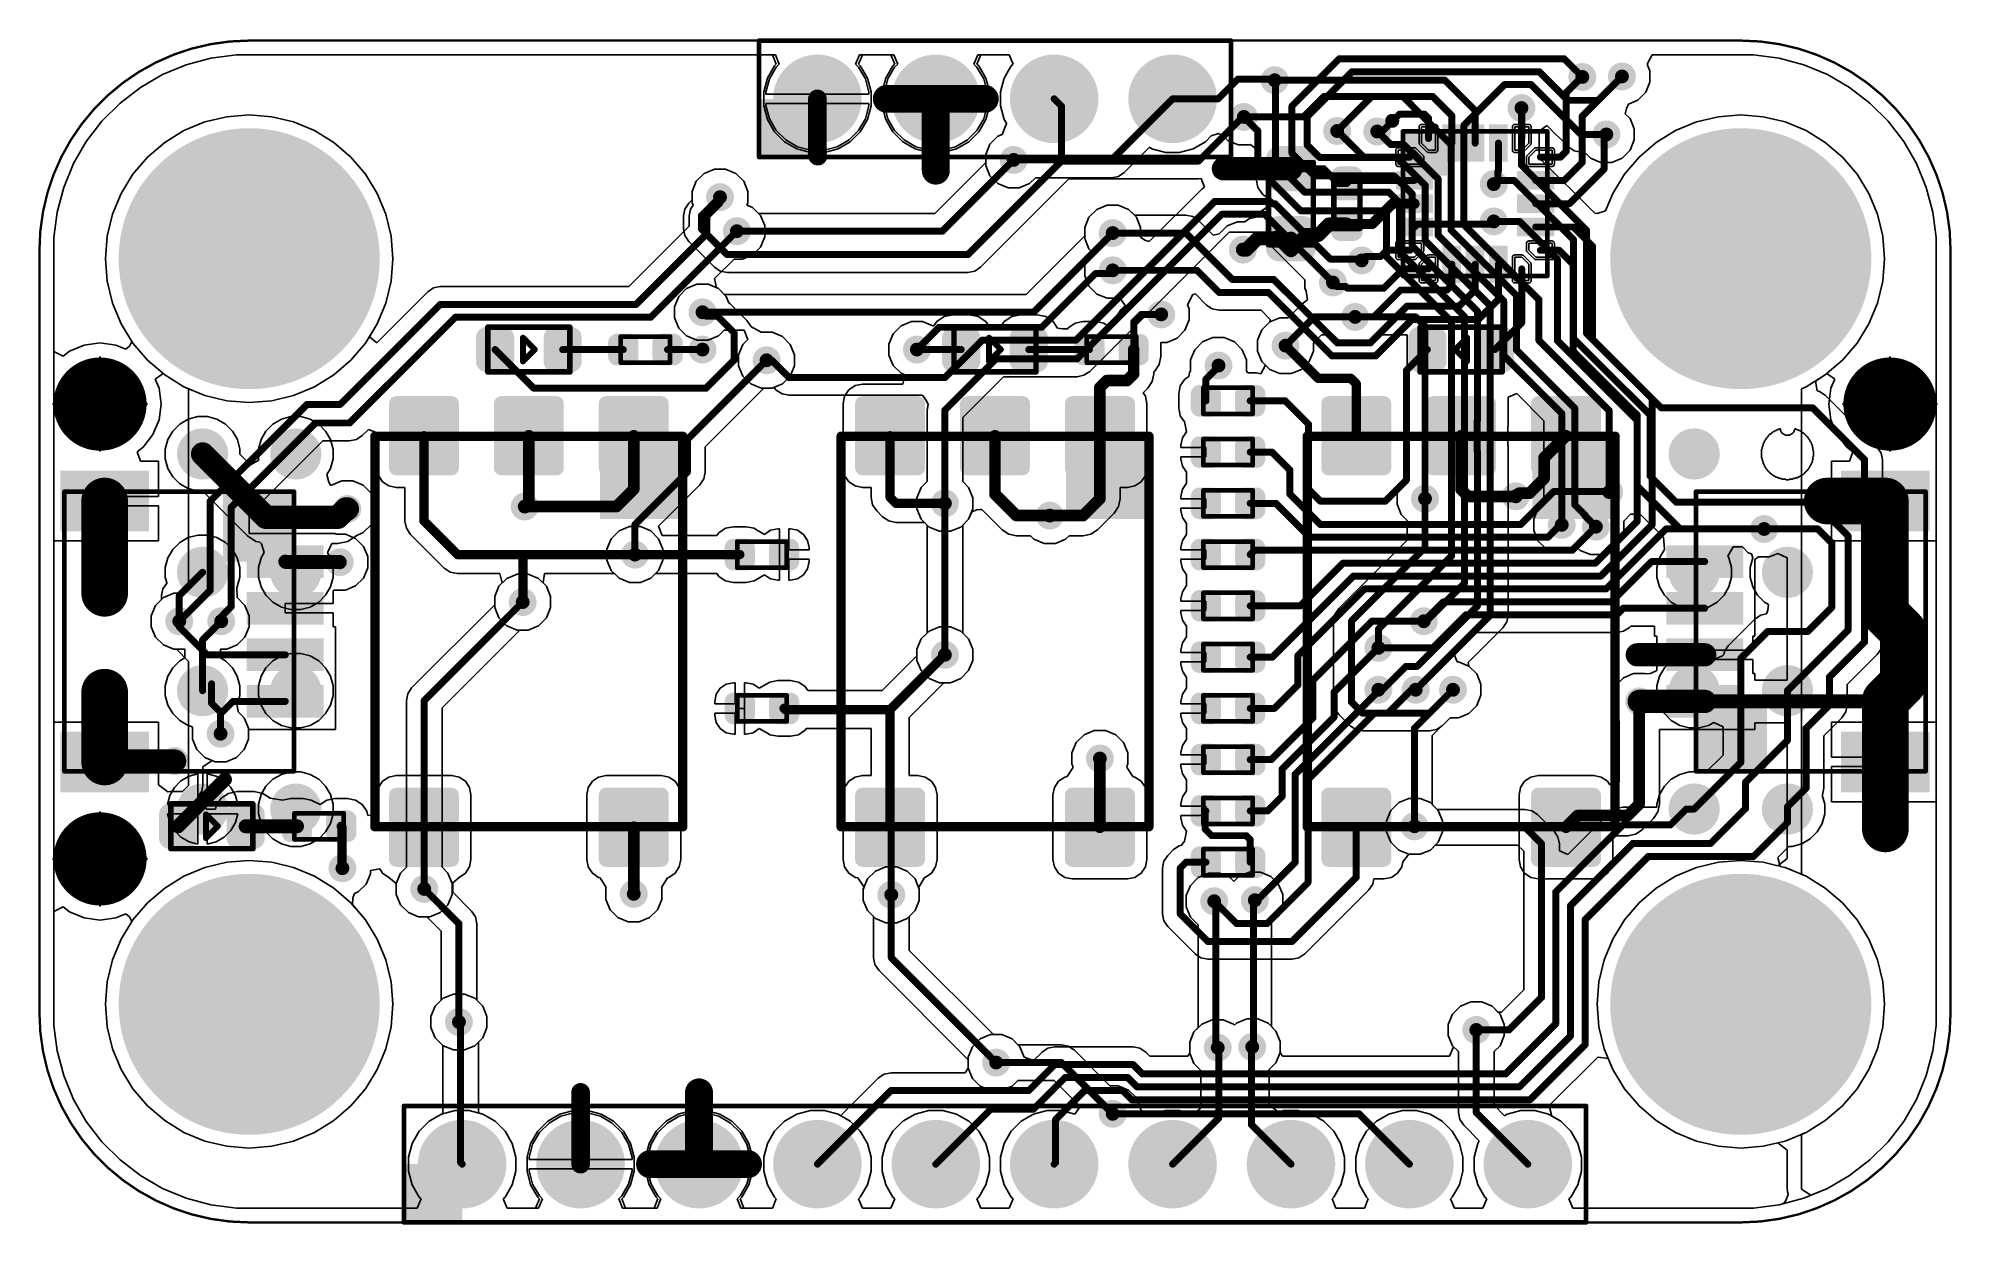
# Model space of a CAD drawing. Header units: inches. Extents: x 0 to 41, y 0 to 25.4.
import ezdxf

# ---------------------------------------------------------------- set-up
doc = ezdxf.new("R2010")
doc.units = ezdxf.units.IN
for name, color, linetype in [('Board', 56, 'Continuous'), ('BOTTOM', 5, 'Continuous'), ('Bottom Solder', 6, 'Continuous'), ('Pad Holes', 156, 'Continuous'), ('TOP', 1, 'Continuous'), ('Top Assembly', 56, 'Continuous'), ('Top Overlay', 2, 'Continuous'), ('Top Solder', 216, 'Continuous'), ('Via Holes', 16, 'Continuous')]:
    doc.layers.add(name, color=color, linetype=linetype)

# ---------------------------------------------------------------- blocks, each defined once
blk = doc.blocks.new('RES_0402_3762')
at = {"layer": 'TOP'}
h = blk.add_hatch(color=1, dxfattribs=at)
edge = h.paths.add_edge_path()
edge.add_arc((-0.34, -0.15), 0.14, 270, 360)
edge.add_line((-0.2, -0.15), (-0.2, 0.15))
edge.add_arc((-0.34, 0.15), 0.14, 0, 90)
edge.add_line((-0.34, 0.29), (-0.61, 0.29))
edge.add_arc((-0.61, 0.15), 0.14, 90, 180)
edge.add_line((-0.75, 0.15), (-0.75, -0.15))
edge.add_arc((-0.61, -0.15), 0.14, 180, 270)
edge.add_line((-0.61, -0.29), (-0.34, -0.29))
h = blk.add_hatch(color=1, dxfattribs=at)
edge = h.paths.add_edge_path()
edge.add_arc((0.34, 0.15), 0.14, 90, 180)
edge.add_line((0.2, 0.15), (0.2, -0.15))
edge.add_arc((0.34, -0.15), 0.14, 180, 270)
edge.add_line((0.34, -0.29), (0.61, -0.29))
edge.add_arc((0.61, -0.15), 0.14, 270, 360)
edge.add_line((0.75, -0.15), (0.75, 0.15))
edge.add_arc((0.61, 0.15), 0.14, 0, 90)
edge.add_line((0.61, 0.29), (0.34, 0.29))
at = {"layer": 'Top Solder'}
h = blk.add_hatch(color=216, dxfattribs=at)
edge = h.paths.add_edge_path()
edge.add_arc((-0.34, -0.15), 0.19, 270, 360)
edge.add_line((-0.15, -0.15), (-0.15, 0.15))
edge.add_arc((-0.34, 0.15), 0.19, 0, 90)
edge.add_line((-0.34, 0.34), (-0.61, 0.34))
edge.add_arc((-0.61, 0.15), 0.19, 90, 180)
edge.add_line((-0.8, 0.15), (-0.8, -0.15))
edge.add_arc((-0.61, -0.15), 0.19, 180, 270)
edge.add_line((-0.61, -0.34), (-0.34, -0.34))
h = blk.add_hatch(color=216, dxfattribs=at)
edge = h.paths.add_edge_path()
edge.add_arc((0.34, 0.15), 0.19, 90, 180)
edge.add_line((0.15, 0.15), (0.15, -0.15))
edge.add_arc((0.34, -0.15), 0.19, 180, 270)
edge.add_line((0.34, -0.34), (0.61, -0.34))
edge.add_arc((0.61, -0.15), 0.19, 270, 360)
edge.add_line((0.8, -0.15), (0.8, 0.15))
edge.add_arc((0.61, 0.15), 0.19, 0, 90)
edge.add_line((0.61, 0.34), (0.34, 0.34))
at = {"layer": 'Top Assembly', "const_width": 0.1}
for points in [[(-0.53, -0.28), (-0.53, 0.28)], [(-0.53, 0.28), (0.53, 0.28)], [(0.53, -0.28), (0.53, 0.28)], [(-0.53, -0.28), (0.53, -0.28)]]:
    blk.add_lwpolyline(points, dxfattribs=at)
at = {"layer": 'Top Assembly', "const_width": 0.05}
for points in [[(-0.555, 0.28, 1), (-0.505, 0.28, 1)], [(-0.555, 0.28, 1), (-0.505, 0.28, 1)], [(0.505, 0.28, 1), (0.555, 0.28, 1)], [(0.505, 0.28, 1), (0.555, 0.28, 1)], [(-0.555, -0.28, 1), (-0.505, -0.28, 1)], [(-0.555, -0.28, 1), (-0.505, -0.28, 1)], [(0.505, -0.28, 1), (0.555, -0.28, 1)], [(0.505, -0.28, 1), (0.555, -0.28, 1)]]:
    blk.add_lwpolyline(points, format="xyb", close=True, dxfattribs=at)
blk = doc.blocks.new('RES_0402_3763')
at = {"layer": 'TOP'}
h = blk.add_hatch(color=1, dxfattribs=at)
edge = h.paths.add_edge_path()
edge.add_arc((-0.34, -0.15), 0.14, 270, 360)
edge.add_line((-0.2, -0.15), (-0.2, 0.15))
edge.add_arc((-0.34, 0.15), 0.14, 0, 90)
edge.add_line((-0.34, 0.29), (-0.61, 0.29))
edge.add_arc((-0.61, 0.15), 0.14, 90, 180)
edge.add_line((-0.75, 0.15), (-0.75, -0.15))
edge.add_arc((-0.61, -0.15), 0.14, 180, 270)
edge.add_line((-0.61, -0.29), (-0.34, -0.29))
h = blk.add_hatch(color=1, dxfattribs=at)
edge = h.paths.add_edge_path()
edge.add_arc((0.34, 0.15), 0.14, 90, 180)
edge.add_line((0.2, 0.15), (0.2, -0.15))
edge.add_arc((0.34, -0.15), 0.14, 180, 270)
edge.add_line((0.34, -0.29), (0.61, -0.29))
edge.add_arc((0.61, -0.15), 0.14, 270, 360)
edge.add_line((0.75, -0.15), (0.75, 0.15))
edge.add_arc((0.61, 0.15), 0.14, 0, 90)
edge.add_line((0.61, 0.29), (0.34, 0.29))
at = {"layer": 'Top Solder'}
h = blk.add_hatch(color=216, dxfattribs=at)
edge = h.paths.add_edge_path()
edge.add_arc((-0.34, -0.15), 0.19, 270, 360)
edge.add_line((-0.15, -0.15), (-0.15, 0.15))
edge.add_arc((-0.34, 0.15), 0.19, 0, 90)
edge.add_line((-0.34, 0.34), (-0.61, 0.34))
edge.add_arc((-0.61, 0.15), 0.19, 90, 180)
edge.add_line((-0.8, 0.15), (-0.8, -0.15))
edge.add_arc((-0.61, -0.15), 0.19, 180, 270)
edge.add_line((-0.61, -0.34), (-0.34, -0.34))
h = blk.add_hatch(color=216, dxfattribs=at)
edge = h.paths.add_edge_path()
edge.add_arc((0.34, 0.15), 0.19, 90, 180)
edge.add_line((0.15, 0.15), (0.15, -0.15))
edge.add_arc((0.34, -0.15), 0.19, 180, 270)
edge.add_line((0.34, -0.34), (0.61, -0.34))
edge.add_arc((0.61, -0.15), 0.19, 270, 360)
edge.add_line((0.8, -0.15), (0.8, 0.15))
edge.add_arc((0.61, 0.15), 0.19, 0, 90)
edge.add_line((0.61, 0.34), (0.34, 0.34))
at = {"layer": 'Top Assembly', "const_width": 0.1}
for points in [[(-0.53, 0.28), (-0.53, -0.28)], [(0.53, 0.28), (-0.53, 0.28)], [(0.53, 0.28), (0.53, -0.28)], [(0.53, -0.28), (-0.53, -0.28)]]:
    blk.add_lwpolyline(points, dxfattribs=at)
at = {"layer": 'Top Assembly', "const_width": 0.05}
for points in [[(-0.555, 0.28, 1), (-0.505, 0.28, 1)], [(-0.555, 0.28, 1), (-0.505, 0.28, 1)], [(0.505, 0.28, 1), (0.555, 0.28, 1)], [(0.505, 0.28, 1), (0.555, 0.28, 1)], [(-0.555, -0.28, 1), (-0.505, -0.28, 1)], [(-0.555, -0.28, 1), (-0.505, -0.28, 1)], [(0.505, -0.28, 1), (0.555, -0.28, 1)], [(0.505, -0.28, 1), (0.555, -0.28, 1)]]:
    blk.add_lwpolyline(points, format="xyb", close=True, dxfattribs=at)
blk = doc.blocks.new('RES_0402_3764')
at = {"layer": 'TOP'}
h = blk.add_hatch(color=1, dxfattribs=at)
edge = h.paths.add_edge_path()
edge.add_arc((-0.34, -0.15), 0.14, 270, 360)
edge.add_line((-0.2, -0.15), (-0.2, 0.15))
edge.add_arc((-0.34, 0.15), 0.14, 0, 90)
edge.add_line((-0.34, 0.29), (-0.61, 0.29))
edge.add_arc((-0.61, 0.15), 0.14, 90, 180)
edge.add_line((-0.75, 0.15), (-0.75, -0.15))
edge.add_arc((-0.61, -0.15), 0.14, 180, 270)
edge.add_line((-0.61, -0.29), (-0.34, -0.29))
h = blk.add_hatch(color=1, dxfattribs=at)
edge = h.paths.add_edge_path()
edge.add_arc((0.34, 0.15), 0.14, 90, 180)
edge.add_line((0.2, 0.15), (0.2, -0.15))
edge.add_arc((0.34, -0.15), 0.14, 180, 270)
edge.add_line((0.34, -0.29), (0.61, -0.29))
edge.add_arc((0.61, -0.15), 0.14, 270, 360)
edge.add_line((0.75, -0.15), (0.75, 0.15))
edge.add_arc((0.61, 0.15), 0.14, 0, 90)
edge.add_line((0.61, 0.29), (0.34, 0.29))
at = {"layer": 'Top Solder'}
h = blk.add_hatch(color=216, dxfattribs=at)
edge = h.paths.add_edge_path()
edge.add_arc((-0.34, -0.15), 0.19, 270, 360)
edge.add_line((-0.15, -0.15), (-0.15, 0.15))
edge.add_arc((-0.34, 0.15), 0.19, 0, 90)
edge.add_line((-0.34, 0.34), (-0.61, 0.34))
edge.add_arc((-0.61, 0.15), 0.19, 90, 180)
edge.add_line((-0.8, 0.15), (-0.8, -0.15))
edge.add_arc((-0.61, -0.15), 0.19, 180, 270)
edge.add_line((-0.61, -0.34), (-0.34, -0.34))
h = blk.add_hatch(color=216, dxfattribs=at)
edge = h.paths.add_edge_path()
edge.add_arc((0.34, 0.15), 0.19, 90, 180)
edge.add_line((0.15, 0.15), (0.15, -0.15))
edge.add_arc((0.34, -0.15), 0.19, 180, 270)
edge.add_line((0.34, -0.34), (0.61, -0.34))
edge.add_arc((0.61, -0.15), 0.19, 270, 360)
edge.add_line((0.8, -0.15), (0.8, 0.15))
edge.add_arc((0.61, 0.15), 0.19, 0, 90)
edge.add_line((0.61, 0.34), (0.34, 0.34))
at = {"layer": 'Top Assembly', "const_width": 0.1}
for points in [[(-0.53, -0.28), (-0.53, 0.28)], [(-0.53, 0.28), (0.53, 0.28)], [(0.53, -0.28), (0.53, 0.28)], [(-0.53, -0.28), (0.53, -0.28)]]:
    blk.add_lwpolyline(points, dxfattribs=at)
at = {"layer": 'Top Assembly', "const_width": 0.05}
for points in [[(-0.555, 0.28, 1), (-0.505, 0.28, 1)], [(-0.555, 0.28, 1), (-0.505, 0.28, 1)], [(0.505, 0.28, 1), (0.555, 0.28, 1)], [(0.505, 0.28, 1), (0.555, 0.28, 1)], [(-0.555, -0.28, 1), (-0.505, -0.28, 1)], [(-0.555, -0.28, 1), (-0.505, -0.28, 1)], [(0.505, -0.28, 1), (0.555, -0.28, 1)], [(0.505, -0.28, 1), (0.555, -0.28, 1)]]:
    blk.add_lwpolyline(points, format="xyb", close=True, dxfattribs=at)
blk = doc.blocks.new('TP_1_00MM_B_3765')
at = {"layer": 'BOTTOM'}
h = blk.add_hatch(color=5, dxfattribs=at)
edge = h.paths.add_edge_path()
edge.add_arc((0, 0), 0.5, 0, 360)
at = {"layer": 'Bottom Solder'}
h = blk.add_hatch(color=6, dxfattribs=at)
edge = h.paths.add_edge_path()
edge.add_arc((0, 0), 0.55, 0, 360)
blk = doc.blocks.new('TP_1_00MM_B_3766')
at = {"layer": 'BOTTOM'}
h = blk.add_hatch(color=5, dxfattribs=at)
edge = h.paths.add_edge_path()
edge.add_arc((0, 0), 0.5, 0, 360)
at = {"layer": 'Bottom Solder'}
h = blk.add_hatch(color=6, dxfattribs=at)
edge = h.paths.add_edge_path()
edge.add_arc((0, 0), 0.55, 0, 360)
blk = doc.blocks.new('TP_1_00MM_B_3767')
at = {"layer": 'BOTTOM'}
h = blk.add_hatch(color=5, dxfattribs=at)
edge = h.paths.add_edge_path()
edge.add_arc((0, 0), 0.5, 0, 360)
at = {"layer": 'Bottom Solder'}
h = blk.add_hatch(color=6, dxfattribs=at)
edge = h.paths.add_edge_path()
edge.add_arc((0, 0), 0.55, 0, 360)
blk = doc.blocks.new('TP_1_00MM_B_3768')
at = {"layer": 'BOTTOM'}
h = blk.add_hatch(color=5, dxfattribs=at)
edge = h.paths.add_edge_path()
edge.add_arc((0, 0), 0.5, 0, 360)
at = {"layer": 'Bottom Solder'}
h = blk.add_hatch(color=6, dxfattribs=at)
edge = h.paths.add_edge_path()
edge.add_arc((0, 0), 0.55, 0, 360)
blk = doc.blocks.new('TP_1_00MM_B_3769')
at = {"layer": 'BOTTOM'}
h = blk.add_hatch(color=5, dxfattribs=at)
edge = h.paths.add_edge_path()
edge.add_arc((0, 0), 0.5, 0, 360)
at = {"layer": 'Bottom Solder'}
h = blk.add_hatch(color=6, dxfattribs=at)
edge = h.paths.add_edge_path()
edge.add_arc((0, 0), 0.55, 0, 360)
blk = doc.blocks.new('TP_1_00MM_B_3770')
at = {"layer": 'BOTTOM'}
h = blk.add_hatch(color=5, dxfattribs=at)
edge = h.paths.add_edge_path()
edge.add_arc((0, 0), 0.5, 0, 360)
at = {"layer": 'Bottom Solder'}
h = blk.add_hatch(color=6, dxfattribs=at)
edge = h.paths.add_edge_path()
edge.add_arc((0, 0), 0.55, 0, 360)
blk = doc.blocks.new('TP_1_00MM_B_3771')
at = {"layer": 'BOTTOM'}
h = blk.add_hatch(color=5, dxfattribs=at)
edge = h.paths.add_edge_path()
edge.add_arc((0, 0), 0.5, 0, 360)
at = {"layer": 'Bottom Solder'}
h = blk.add_hatch(color=6, dxfattribs=at)
edge = h.paths.add_edge_path()
edge.add_arc((0, 0), 0.55, 0, 360)
blk = doc.blocks.new('TP_1_00MM_B_3772')
at = {"layer": 'BOTTOM'}
h = blk.add_hatch(color=5, dxfattribs=at)
edge = h.paths.add_edge_path()
edge.add_arc((0, 0), 0.5, 0, 360)
at = {"layer": 'Bottom Solder'}
h = blk.add_hatch(color=6, dxfattribs=at)
edge = h.paths.add_edge_path()
edge.add_arc((0, 0), 0.55, 0, 360)
blk = doc.blocks.new('TP_1_00MM_B_3773')
at = {"layer": 'BOTTOM'}
h = blk.add_hatch(color=5, dxfattribs=at)
edge = h.paths.add_edge_path()
edge.add_arc((0, 0), 0.5, 0, 360)
at = {"layer": 'Bottom Solder'}
h = blk.add_hatch(color=6, dxfattribs=at)
edge = h.paths.add_edge_path()
edge.add_arc((0, 0), 0.55, 0, 360)
blk = doc.blocks.new('TP_1_00MM_B_3774')
at = {"layer": 'BOTTOM'}
h = blk.add_hatch(color=5, dxfattribs=at)
edge = h.paths.add_edge_path()
edge.add_arc((0, 0), 0.5, 0, 360)
at = {"layer": 'Bottom Solder'}
h = blk.add_hatch(color=6, dxfattribs=at)
edge = h.paths.add_edge_path()
edge.add_arc((0, 0), 0.55, 0, 360)
blk = doc.blocks.new('TP_1_00MM_B_3775')
at = {"layer": 'BOTTOM'}
h = blk.add_hatch(color=5, dxfattribs=at)
edge = h.paths.add_edge_path()
edge.add_arc((0, 0), 0.5, 0, 360)
at = {"layer": 'Bottom Solder'}
h = blk.add_hatch(color=6, dxfattribs=at)
edge = h.paths.add_edge_path()
edge.add_arc((0, 0), 0.55, 0, 360)
blk = doc.blocks.new('TP_1_00MM_B_3776')
at = {"layer": 'BOTTOM'}
h = blk.add_hatch(color=5, dxfattribs=at)
edge = h.paths.add_edge_path()
edge.add_arc((0, 0), 0.5, 0, 360)
at = {"layer": 'Bottom Solder'}
h = blk.add_hatch(color=6, dxfattribs=at)
edge = h.paths.add_edge_path()
edge.add_arc((0, 0), 0.55, 0, 360)
blk = doc.blocks.new('TP_1_00MM_B_3777')
at = {"layer": 'BOTTOM'}
h = blk.add_hatch(color=5, dxfattribs=at)
edge = h.paths.add_edge_path()
edge.add_arc((0, 0), 0.5, 0, 360)
at = {"layer": 'Bottom Solder'}
h = blk.add_hatch(color=6, dxfattribs=at)
edge = h.paths.add_edge_path()
edge.add_arc((0, 0), 0.55, 0, 360)
blk = doc.blocks.new('TP_1_00MM_B_3778')
at = {"layer": 'BOTTOM'}
h = blk.add_hatch(color=5, dxfattribs=at)
edge = h.paths.add_edge_path()
edge.add_arc((0, 0), 0.5, 0, 360)
at = {"layer": 'Bottom Solder'}
h = blk.add_hatch(color=6, dxfattribs=at)
edge = h.paths.add_edge_path()
edge.add_arc((0, 0), 0.55, 0, 360)
blk = doc.blocks.new('F_____________1___F_________1_3779')
at = {"layer": 'TOP'}
h = blk.add_hatch(color=1, dxfattribs=at)
edge = h.paths.add_edge_path()
edge.add_arc((0, 0), 0.5, 0, 360)
at = {"layer": 'Top Solder'}
h = blk.add_hatch(color=216, dxfattribs=at)
edge = h.paths.add_edge_path()
edge.add_arc((0, 0), 1, 0, 360)
at = {"layer": 'TOP'}
for points, const_width in [([(0.5, 0, 1), (-0.5, 0, 1)], 1), ([(-0.75, 0, 1), (-0.25, 0, 1)], 0.5), ([(0.25, 0, 1), (0.75, 0, 1)], 0.5)]:
    blk.add_lwpolyline(points, format="xyb", close=True, dxfattribs=dict(at, const_width=const_width))
at = {"layer": 'Top Assembly', "const_width": 0.05}
for points in [[(0, 0), (0, 1)], [(0, 0), (-1, 0)], [(1, 0), (0, 0)], [(0, -1), (0, 0)]]:
    blk.add_lwpolyline(points, dxfattribs=at)
at = {"layer": 'Top Assembly'}
for points, const_width in [([(-0.012, 1, 1), (0.012, 1, 1)], 0.025), ([(0.5, 0, 1), (-0.5, 0, 1)], 0.05), ([(-1.012, 0, 1), (-0.988, 0, 1)], 0.025), ([(-0.512, 0, 1), (-0.487, 0, 1)], 0.025), ([(-0.012, 0, 1), (0.012, 0, 1)], 0.025), ([(-0.012, 0, 1), (0.012, 0, 1)], 0.025), ([(-0.012, 0, 1), (0.012, 0, 1)], 0.025), ([(-0.012, 0, 1), (0.012, 0, 1)], 0.025), ([(0.487, 0, 1), (0.512, 0, 1)], 0.025), ([(0.988, 0, 1), (1.012, 0, 1)], 0.025), ([(-0.012, -1, 1), (0.012, -1, 1)], 0.025)]:
    blk.add_lwpolyline(points, format="xyb", close=True, dxfattribs=dict(at, const_width=const_width))
blk = doc.blocks.new('F_____________1___F_________1_3780')
at = {"layer": 'TOP'}
h = blk.add_hatch(color=1, dxfattribs=at)
edge = h.paths.add_edge_path()
edge.add_arc((0, 0), 0.5, 0, 360)
at = {"layer": 'Top Solder'}
h = blk.add_hatch(color=216, dxfattribs=at)
edge = h.paths.add_edge_path()
edge.add_arc((0, 0), 1, 0, 360)
at = {"layer": 'TOP'}
for points, const_width in [([(0.5, 0, 1), (-0.5, 0, 1)], 1), ([(-0.75, 0, 1), (-0.25, 0, 1)], 0.5), ([(0.25, 0, 1), (0.75, 0, 1)], 0.5)]:
    blk.add_lwpolyline(points, format="xyb", close=True, dxfattribs=dict(at, const_width=const_width))
at = {"layer": 'Top Assembly', "const_width": 0.05}
for points in [[(0, 0), (0, 1)], [(0, 0), (-1, 0)], [(1, 0), (0, 0)], [(0, -1), (0, 0)]]:
    blk.add_lwpolyline(points, dxfattribs=at)
at = {"layer": 'Top Assembly'}
for points, const_width in [([(-0.012, 1, 1), (0.012, 1, 1)], 0.025), ([(0.5, 0, 1), (-0.5, 0, 1)], 0.05), ([(-1.012, 0, 1), (-0.988, 0, 1)], 0.025), ([(-0.512, 0, 1), (-0.487, 0, 1)], 0.025), ([(-0.012, 0, 1), (0.012, 0, 1)], 0.025), ([(-0.012, 0, 1), (0.012, 0, 1)], 0.025), ([(-0.012, 0, 1), (0.012, 0, 1)], 0.025), ([(-0.012, 0, 1), (0.012, 0, 1)], 0.025), ([(0.487, 0, 1), (0.512, 0, 1)], 0.025), ([(0.988, 0, 1), (1.012, 0, 1)], 0.025), ([(-0.012, -1, 1), (0.012, -1, 1)], 0.025)]:
    blk.add_lwpolyline(points, format="xyb", close=True, dxfattribs=dict(at, const_width=const_width))
blk = doc.blocks.new('F_____________1___F_________1_3781')
at = {"layer": 'TOP'}
h = blk.add_hatch(color=1, dxfattribs=at)
edge = h.paths.add_edge_path()
edge.add_arc((0, 0), 0.5, 0, 360)
at = {"layer": 'Top Solder'}
h = blk.add_hatch(color=216, dxfattribs=at)
edge = h.paths.add_edge_path()
edge.add_arc((0, 0), 1, 0, 360)
at = {"layer": 'TOP'}
for points, const_width in [([(0.5, 0, 1), (-0.5, 0, 1)], 1), ([(-0.75, 0, 1), (-0.25, 0, 1)], 0.5), ([(0.25, 0, 1), (0.75, 0, 1)], 0.5)]:
    blk.add_lwpolyline(points, format="xyb", close=True, dxfattribs=dict(at, const_width=const_width))
at = {"layer": 'Top Assembly', "const_width": 0.05}
for points in [[(0, 0), (0, 1)], [(0, 0), (-1, 0)], [(1, 0), (0, 0)], [(0, -1), (0, 0)]]:
    blk.add_lwpolyline(points, dxfattribs=at)
at = {"layer": 'Top Assembly'}
for points, const_width in [([(-0.012, 1, 1), (0.012, 1, 1)], 0.025), ([(0.5, 0, 1), (-0.5, 0, 1)], 0.05), ([(-1.012, 0, 1), (-0.988, 0, 1)], 0.025), ([(-0.512, 0, 1), (-0.487, 0, 1)], 0.025), ([(-0.012, 0, 1), (0.012, 0, 1)], 0.025), ([(-0.012, 0, 1), (0.012, 0, 1)], 0.025), ([(-0.012, 0, 1), (0.012, 0, 1)], 0.025), ([(-0.012, 0, 1), (0.012, 0, 1)], 0.025), ([(0.487, 0, 1), (0.512, 0, 1)], 0.025), ([(0.988, 0, 1), (1.012, 0, 1)], 0.025), ([(-0.012, -1, 1), (0.012, -1, 1)], 0.025)]:
    blk.add_lwpolyline(points, format="xyb", close=True, dxfattribs=dict(at, const_width=const_width))
blk = doc.blocks.new('CAP_0603_3782')
at = {"layer": 'TOP'}
h = blk.add_hatch(color=1, dxfattribs=at)
edge = h.paths.add_edge_path()
edge.add_arc((-0.537, -0.263), 0.222, 270, 360)
edge.add_line((-0.315, -0.263), (-0.315, 0.263))
edge.add_arc((-0.537, 0.263), 0.222, 0, 90)
edge.add_line((-0.537, 0.485), (-0.963, 0.485))
edge.add_arc((-0.963, 0.263), 0.222, 90, 180)
edge.add_line((-1.185, 0.263), (-1.185, -0.263))
edge.add_arc((-0.963, -0.263), 0.222, 180, 270)
edge.add_line((-0.963, -0.485), (-0.537, -0.485))
h = blk.add_hatch(color=1, dxfattribs=at)
edge = h.paths.add_edge_path()
edge.add_arc((0.537, 0.263), 0.222, 90, 180)
edge.add_line((0.315, 0.263), (0.315, -0.263))
edge.add_arc((0.537, -0.263), 0.222, 180, 270)
edge.add_line((0.537, -0.485), (0.963, -0.485))
edge.add_arc((0.963, -0.263), 0.222, 270, 360)
edge.add_line((1.185, -0.263), (1.185, 0.263))
edge.add_arc((0.963, 0.263), 0.222, 0, 90)
edge.add_line((0.963, 0.485), (0.537, 0.485))
at = {"layer": 'Top Solder'}
h = blk.add_hatch(color=216, dxfattribs=at)
edge = h.paths.add_edge_path()
edge.add_arc((-0.537, -0.263), 0.272, 270, 360)
edge.add_line((-0.265, -0.263), (-0.265, 0.263))
edge.add_arc((-0.537, 0.263), 0.272, 0, 90)
edge.add_line((-0.537, 0.535), (-0.963, 0.535))
edge.add_arc((-0.963, 0.263), 0.272, 90, 180)
edge.add_line((-1.235, 0.263), (-1.235, -0.263))
edge.add_arc((-0.963, -0.263), 0.272, 180, 270)
edge.add_line((-0.963, -0.535), (-0.537, -0.535))
h = blk.add_hatch(color=216, dxfattribs=at)
edge = h.paths.add_edge_path()
edge.add_arc((0.537, 0.263), 0.272, 90, 180)
edge.add_line((0.265, 0.263), (0.265, -0.263))
edge.add_arc((0.537, -0.263), 0.272, 180, 270)
edge.add_line((0.537, -0.535), (0.963, -0.535))
edge.add_arc((0.963, -0.263), 0.272, 270, 360)
edge.add_line((1.235, -0.263), (1.235, 0.263))
edge.add_arc((0.963, 0.263), 0.272, 0, 90)
edge.add_line((0.963, 0.535), (0.537, 0.535))
at = {"layer": 'Top Assembly', "const_width": 0.12}
for points in [[(-0.88, 0.48), (0.88, 0.48)], [(-0.88, 0.48), (-0.88, -0.48)], [(0.88, 0.48), (0.88, -0.48)], [(-0.88, -0.48), (0.88, -0.48)]]:
    blk.add_lwpolyline(points, dxfattribs=at)
at = {"layer": 'Top Assembly', "const_width": 0.06}
for points in [[(-0.91, 0.48, 1), (-0.85, 0.48, 1)], [(-0.91, 0.48, 1), (-0.85, 0.48, 1)], [(0.85, 0.48, 1), (0.91, 0.48, 1)], [(0.85, 0.48, 1), (0.91, 0.48, 1)], [(-0.91, -0.48, 1), (-0.85, -0.48, 1)], [(-0.91, -0.48, 1), (-0.85, -0.48, 1)], [(0.85, -0.48, 1), (0.91, -0.48, 1)], [(0.85, -0.48, 1), (0.91, -0.48, 1)]]:
    blk.add_lwpolyline(points, format="xyb", close=True, dxfattribs=at)
blk = doc.blocks.new('CAP_0402_3783')
at = {"layer": 'TOP'}
h = blk.add_hatch(color=1, dxfattribs=at)
edge = h.paths.add_edge_path()
edge.add_arc((-0.271, -0.139), 0.151, 270, 360)
edge.add_line((-0.12, -0.139), (-0.12, 0.139))
edge.add_arc((-0.271, 0.139), 0.151, 0, 90)
edge.add_line((-0.271, 0.29), (-0.599, 0.29))
edge.add_arc((-0.599, 0.139), 0.151, 90, 180)
edge.add_line((-0.75, 0.139), (-0.75, -0.139))
edge.add_arc((-0.599, -0.139), 0.151, 180, 270)
edge.add_line((-0.599, -0.29), (-0.271, -0.29))
h = blk.add_hatch(color=1, dxfattribs=at)
edge = h.paths.add_edge_path()
edge.add_arc((0.271, 0.139), 0.151, 90, 180)
edge.add_line((0.12, 0.139), (0.12, -0.139))
edge.add_arc((0.271, -0.139), 0.151, 180, 270)
edge.add_line((0.271, -0.29), (0.599, -0.29))
edge.add_arc((0.599, -0.139), 0.151, 270, 360)
edge.add_line((0.75, -0.139), (0.75, 0.139))
edge.add_arc((0.599, 0.139), 0.151, 0, 90)
edge.add_line((0.599, 0.29), (0.271, 0.29))
at = {"layer": 'Top Solder'}
h = blk.add_hatch(color=216, dxfattribs=at)
edge = h.paths.add_edge_path()
edge.add_arc((-0.271, -0.139), 0.201, 270, 360)
edge.add_line((-0.07, -0.139), (-0.07, 0.139))
edge.add_arc((-0.271, 0.139), 0.201, 0, 90)
edge.add_line((-0.271, 0.34), (-0.599, 0.34))
edge.add_arc((-0.599, 0.139), 0.201, 90, 180)
edge.add_line((-0.8, 0.139), (-0.8, -0.139))
edge.add_arc((-0.599, -0.139), 0.201, 180, 270)
edge.add_line((-0.599, -0.34), (-0.271, -0.34))
h = blk.add_hatch(color=216, dxfattribs=at)
edge = h.paths.add_edge_path()
edge.add_arc((0.271, 0.139), 0.201, 90, 180)
edge.add_line((0.07, 0.139), (0.07, -0.139))
edge.add_arc((0.271, -0.139), 0.201, 180, 270)
edge.add_line((0.271, -0.34), (0.599, -0.34))
edge.add_arc((0.599, -0.139), 0.201, 270, 360)
edge.add_line((0.8, -0.139), (0.8, 0.139))
edge.add_arc((0.599, 0.139), 0.201, 0, 90)
edge.add_line((0.599, 0.34), (0.271, 0.34))
at = {"layer": 'Top Assembly', "const_width": 0.12}
for points in [[(0.53, 0.28), (-0.53, 0.28)], [(-0.53, -0.28), (-0.53, 0.28)], [(0.53, -0.28), (0.53, 0.28)], [(0.53, -0.28), (-0.53, -0.28)]]:
    blk.add_lwpolyline(points, dxfattribs=at)
at = {"layer": 'Top Assembly', "const_width": 0.06}
for points in [[(-0.56, 0.28, 1), (-0.5, 0.28, 1)], [(-0.56, 0.28, 1), (-0.5, 0.28, 1)], [(0.5, 0.28, 1), (0.56, 0.28, 1)], [(0.5, 0.28, 1), (0.56, 0.28, 1)], [(-0.56, -0.28, 1), (-0.5, -0.28, 1)], [(-0.56, -0.28, 1), (-0.5, -0.28, 1)], [(0.5, -0.28, 1), (0.56, -0.28, 1)], [(0.5, -0.28, 1), (0.56, -0.28, 1)]]:
    blk.add_lwpolyline(points, format="xyb", close=True, dxfattribs=at)
blk = doc.blocks.new('RES_0402_3784')
at = {"layer": 'TOP'}
h = blk.add_hatch(color=1, dxfattribs=at)
edge = h.paths.add_edge_path()
edge.add_arc((-0.34, -0.15), 0.14, 270, 360)
edge.add_line((-0.2, -0.15), (-0.2, 0.15))
edge.add_arc((-0.34, 0.15), 0.14, 0, 90)
edge.add_line((-0.34, 0.29), (-0.61, 0.29))
edge.add_arc((-0.61, 0.15), 0.14, 90, 180)
edge.add_line((-0.75, 0.15), (-0.75, -0.15))
edge.add_arc((-0.61, -0.15), 0.14, 180, 270)
edge.add_line((-0.61, -0.29), (-0.34, -0.29))
h = blk.add_hatch(color=1, dxfattribs=at)
edge = h.paths.add_edge_path()
edge.add_arc((0.34, 0.15), 0.14, 90, 180)
edge.add_line((0.2, 0.15), (0.2, -0.15))
edge.add_arc((0.34, -0.15), 0.14, 180, 270)
edge.add_line((0.34, -0.29), (0.61, -0.29))
edge.add_arc((0.61, -0.15), 0.14, 270, 360)
edge.add_line((0.75, -0.15), (0.75, 0.15))
edge.add_arc((0.61, 0.15), 0.14, 0, 90)
edge.add_line((0.61, 0.29), (0.34, 0.29))
at = {"layer": 'Top Solder'}
h = blk.add_hatch(color=216, dxfattribs=at)
edge = h.paths.add_edge_path()
edge.add_arc((-0.34, -0.15), 0.19, 270, 360)
edge.add_line((-0.15, -0.15), (-0.15, 0.15))
edge.add_arc((-0.34, 0.15), 0.19, 0, 90)
edge.add_line((-0.34, 0.34), (-0.61, 0.34))
edge.add_arc((-0.61, 0.15), 0.19, 90, 180)
edge.add_line((-0.8, 0.15), (-0.8, -0.15))
edge.add_arc((-0.61, -0.15), 0.19, 180, 270)
edge.add_line((-0.61, -0.34), (-0.34, -0.34))
h = blk.add_hatch(color=216, dxfattribs=at)
edge = h.paths.add_edge_path()
edge.add_arc((0.34, 0.15), 0.19, 90, 180)
edge.add_line((0.15, 0.15), (0.15, -0.15))
edge.add_arc((0.34, -0.15), 0.19, 180, 270)
edge.add_line((0.34, -0.34), (0.61, -0.34))
edge.add_arc((0.61, -0.15), 0.19, 270, 360)
edge.add_line((0.8, -0.15), (0.8, 0.15))
edge.add_arc((0.61, 0.15), 0.19, 0, 90)
edge.add_line((0.61, 0.34), (0.34, 0.34))
at = {"layer": 'Top Assembly', "const_width": 0.1}
for points in [[(-0.53, 0.28), (0.53, 0.28)], [(-0.53, -0.28), (-0.53, 0.28)], [(0.53, -0.28), (0.53, 0.28)], [(-0.53, -0.28), (0.53, -0.28)]]:
    blk.add_lwpolyline(points, dxfattribs=at)
at = {"layer": 'Top Assembly', "const_width": 0.05}
for points in [[(-0.555, 0.28, 1), (-0.505, 0.28, 1)], [(-0.555, 0.28, 1), (-0.505, 0.28, 1)], [(0.505, 0.28, 1), (0.555, 0.28, 1)], [(0.505, 0.28, 1), (0.555, 0.28, 1)], [(-0.555, -0.28, 1), (-0.505, -0.28, 1)], [(-0.555, -0.28, 1), (-0.505, -0.28, 1)], [(0.505, -0.28, 1), (0.555, -0.28, 1)], [(0.505, -0.28, 1), (0.555, -0.28, 1)]]:
    blk.add_lwpolyline(points, format="xyb", close=True, dxfattribs=at)
blk = doc.blocks.new('RES_0402_3785')
at = {"layer": 'TOP'}
h = blk.add_hatch(color=1, dxfattribs=at)
edge = h.paths.add_edge_path()
edge.add_arc((-0.34, -0.15), 0.14, 270, 360)
edge.add_line((-0.2, -0.15), (-0.2, 0.15))
edge.add_arc((-0.34, 0.15), 0.14, 0, 90)
edge.add_line((-0.34, 0.29), (-0.61, 0.29))
edge.add_arc((-0.61, 0.15), 0.14, 90, 180)
edge.add_line((-0.75, 0.15), (-0.75, -0.15))
edge.add_arc((-0.61, -0.15), 0.14, 180, 270)
edge.add_line((-0.61, -0.29), (-0.34, -0.29))
h = blk.add_hatch(color=1, dxfattribs=at)
edge = h.paths.add_edge_path()
edge.add_arc((0.34, 0.15), 0.14, 90, 180)
edge.add_line((0.2, 0.15), (0.2, -0.15))
edge.add_arc((0.34, -0.15), 0.14, 180, 270)
edge.add_line((0.34, -0.29), (0.61, -0.29))
edge.add_arc((0.61, -0.15), 0.14, 270, 360)
edge.add_line((0.75, -0.15), (0.75, 0.15))
edge.add_arc((0.61, 0.15), 0.14, 0, 90)
edge.add_line((0.61, 0.29), (0.34, 0.29))
at = {"layer": 'Top Solder'}
h = blk.add_hatch(color=216, dxfattribs=at)
edge = h.paths.add_edge_path()
edge.add_arc((-0.34, -0.15), 0.19, 270, 360)
edge.add_line((-0.15, -0.15), (-0.15, 0.15))
edge.add_arc((-0.34, 0.15), 0.19, 0, 90)
edge.add_line((-0.34, 0.34), (-0.61, 0.34))
edge.add_arc((-0.61, 0.15), 0.19, 90, 180)
edge.add_line((-0.8, 0.15), (-0.8, -0.15))
edge.add_arc((-0.61, -0.15), 0.19, 180, 270)
edge.add_line((-0.61, -0.34), (-0.34, -0.34))
h = blk.add_hatch(color=216, dxfattribs=at)
edge = h.paths.add_edge_path()
edge.add_arc((0.34, 0.15), 0.19, 90, 180)
edge.add_line((0.15, 0.15), (0.15, -0.15))
edge.add_arc((0.34, -0.15), 0.19, 180, 270)
edge.add_line((0.34, -0.34), (0.61, -0.34))
edge.add_arc((0.61, -0.15), 0.19, 270, 360)
edge.add_line((0.8, -0.15), (0.8, 0.15))
edge.add_arc((0.61, 0.15), 0.19, 0, 90)
edge.add_line((0.61, 0.34), (0.34, 0.34))
at = {"layer": 'Top Assembly', "const_width": 0.1}
for points in [[(-0.53, -0.28), (-0.53, 0.28)], [(-0.53, 0.28), (0.53, 0.28)], [(0.53, -0.28), (0.53, 0.28)], [(-0.53, -0.28), (0.53, -0.28)]]:
    blk.add_lwpolyline(points, dxfattribs=at)
at = {"layer": 'Top Assembly', "const_width": 0.05}
for points in [[(-0.555, 0.28, 1), (-0.505, 0.28, 1)], [(-0.555, 0.28, 1), (-0.505, 0.28, 1)], [(0.505, 0.28, 1), (0.555, 0.28, 1)], [(0.505, 0.28, 1), (0.555, 0.28, 1)], [(-0.555, -0.28, 1), (-0.505, -0.28, 1)], [(-0.555, -0.28, 1), (-0.505, -0.28, 1)], [(0.505, -0.28, 1), (0.555, -0.28, 1)], [(0.505, -0.28, 1), (0.555, -0.28, 1)]]:
    blk.add_lwpolyline(points, format="xyb", close=True, dxfattribs=at)
blk = doc.blocks.new('RES_0402_3786')
at = {"layer": 'TOP'}
h = blk.add_hatch(color=1, dxfattribs=at)
edge = h.paths.add_edge_path()
edge.add_arc((-0.34, -0.15), 0.14, 270, 360)
edge.add_line((-0.2, -0.15), (-0.2, 0.15))
edge.add_arc((-0.34, 0.15), 0.14, 0, 90)
edge.add_line((-0.34, 0.29), (-0.61, 0.29))
edge.add_arc((-0.61, 0.15), 0.14, 90, 180)
edge.add_line((-0.75, 0.15), (-0.75, -0.15))
edge.add_arc((-0.61, -0.15), 0.14, 180, 270)
edge.add_line((-0.61, -0.29), (-0.34, -0.29))
h = blk.add_hatch(color=1, dxfattribs=at)
edge = h.paths.add_edge_path()
edge.add_arc((0.34, 0.15), 0.14, 90, 180)
edge.add_line((0.2, 0.15), (0.2, -0.15))
edge.add_arc((0.34, -0.15), 0.14, 180, 270)
edge.add_line((0.34, -0.29), (0.61, -0.29))
edge.add_arc((0.61, -0.15), 0.14, 270, 360)
edge.add_line((0.75, -0.15), (0.75, 0.15))
edge.add_arc((0.61, 0.15), 0.14, 0, 90)
edge.add_line((0.61, 0.29), (0.34, 0.29))
at = {"layer": 'Top Solder'}
h = blk.add_hatch(color=216, dxfattribs=at)
edge = h.paths.add_edge_path()
edge.add_arc((-0.34, -0.15), 0.19, 270, 360)
edge.add_line((-0.15, -0.15), (-0.15, 0.15))
edge.add_arc((-0.34, 0.15), 0.19, 0, 90)
edge.add_line((-0.34, 0.34), (-0.61, 0.34))
edge.add_arc((-0.61, 0.15), 0.19, 90, 180)
edge.add_line((-0.8, 0.15), (-0.8, -0.15))
edge.add_arc((-0.61, -0.15), 0.19, 180, 270)
edge.add_line((-0.61, -0.34), (-0.34, -0.34))
h = blk.add_hatch(color=216, dxfattribs=at)
edge = h.paths.add_edge_path()
edge.add_arc((0.34, 0.15), 0.19, 90, 180)
edge.add_line((0.15, 0.15), (0.15, -0.15))
edge.add_arc((0.34, -0.15), 0.19, 180, 270)
edge.add_line((0.34, -0.34), (0.61, -0.34))
edge.add_arc((0.61, -0.15), 0.19, 270, 360)
edge.add_line((0.8, -0.15), (0.8, 0.15))
edge.add_arc((0.61, 0.15), 0.19, 0, 90)
edge.add_line((0.61, 0.34), (0.34, 0.34))
at = {"layer": 'Top Assembly', "const_width": 0.1}
for points in [[(-0.53, -0.28), (-0.53, 0.28)], [(-0.53, 0.28), (0.53, 0.28)], [(0.53, -0.28), (0.53, 0.28)], [(-0.53, -0.28), (0.53, -0.28)]]:
    blk.add_lwpolyline(points, dxfattribs=at)
at = {"layer": 'Top Assembly', "const_width": 0.05}
for points in [[(-0.555, 0.28, 1), (-0.505, 0.28, 1)], [(-0.555, 0.28, 1), (-0.505, 0.28, 1)], [(0.505, 0.28, 1), (0.555, 0.28, 1)], [(0.505, 0.28, 1), (0.555, 0.28, 1)], [(-0.555, -0.28, 1), (-0.505, -0.28, 1)], [(-0.555, -0.28, 1), (-0.505, -0.28, 1)], [(0.505, -0.28, 1), (0.555, -0.28, 1)], [(0.505, -0.28, 1), (0.555, -0.28, 1)]]:
    blk.add_lwpolyline(points, format="xyb", close=True, dxfattribs=at)
blk = doc.blocks.new('RES_0402_3787')
at = {"layer": 'TOP'}
h = blk.add_hatch(color=1, dxfattribs=at)
edge = h.paths.add_edge_path()
edge.add_arc((-0.34, -0.15), 0.14, 270, 360)
edge.add_line((-0.2, -0.15), (-0.2, 0.15))
edge.add_arc((-0.34, 0.15), 0.14, 0, 90)
edge.add_line((-0.34, 0.29), (-0.61, 0.29))
edge.add_arc((-0.61, 0.15), 0.14, 90, 180)
edge.add_line((-0.75, 0.15), (-0.75, -0.15))
edge.add_arc((-0.61, -0.15), 0.14, 180, 270)
edge.add_line((-0.61, -0.29), (-0.34, -0.29))
h = blk.add_hatch(color=1, dxfattribs=at)
edge = h.paths.add_edge_path()
edge.add_arc((0.34, 0.15), 0.14, 90, 180)
edge.add_line((0.2, 0.15), (0.2, -0.15))
edge.add_arc((0.34, -0.15), 0.14, 180, 270)
edge.add_line((0.34, -0.29), (0.61, -0.29))
edge.add_arc((0.61, -0.15), 0.14, 270, 360)
edge.add_line((0.75, -0.15), (0.75, 0.15))
edge.add_arc((0.61, 0.15), 0.14, 0, 90)
edge.add_line((0.61, 0.29), (0.34, 0.29))
at = {"layer": 'Top Solder'}
h = blk.add_hatch(color=216, dxfattribs=at)
edge = h.paths.add_edge_path()
edge.add_arc((-0.34, -0.15), 0.19, 270, 360)
edge.add_line((-0.15, -0.15), (-0.15, 0.15))
edge.add_arc((-0.34, 0.15), 0.19, 0, 90)
edge.add_line((-0.34, 0.34), (-0.61, 0.34))
edge.add_arc((-0.61, 0.15), 0.19, 90, 180)
edge.add_line((-0.8, 0.15), (-0.8, -0.15))
edge.add_arc((-0.61, -0.15), 0.19, 180, 270)
edge.add_line((-0.61, -0.34), (-0.34, -0.34))
h = blk.add_hatch(color=216, dxfattribs=at)
edge = h.paths.add_edge_path()
edge.add_arc((0.34, 0.15), 0.19, 90, 180)
edge.add_line((0.15, 0.15), (0.15, -0.15))
edge.add_arc((0.34, -0.15), 0.19, 180, 270)
edge.add_line((0.34, -0.34), (0.61, -0.34))
edge.add_arc((0.61, -0.15), 0.19, 270, 360)
edge.add_line((0.8, -0.15), (0.8, 0.15))
edge.add_arc((0.61, 0.15), 0.19, 0, 90)
edge.add_line((0.61, 0.34), (0.34, 0.34))
at = {"layer": 'Top Assembly', "const_width": 0.1}
for points in [[(-0.53, 0.28), (0.53, 0.28)], [(-0.53, -0.28), (-0.53, 0.28)], [(0.53, -0.28), (0.53, 0.28)], [(-0.53, -0.28), (0.53, -0.28)]]:
    blk.add_lwpolyline(points, dxfattribs=at)
at = {"layer": 'Top Assembly', "const_width": 0.05}
for points in [[(-0.555, 0.28, 1), (-0.505, 0.28, 1)], [(-0.555, 0.28, 1), (-0.505, 0.28, 1)], [(0.505, 0.28, 1), (0.555, 0.28, 1)], [(0.505, 0.28, 1), (0.555, 0.28, 1)], [(-0.555, -0.28, 1), (-0.505, -0.28, 1)], [(-0.555, -0.28, 1), (-0.505, -0.28, 1)], [(0.505, -0.28, 1), (0.555, -0.28, 1)], [(0.505, -0.28, 1), (0.555, -0.28, 1)]]:
    blk.add_lwpolyline(points, format="xyb", close=True, dxfattribs=at)
blk = doc.blocks.new('RES_0402_3788')
at = {"layer": 'TOP'}
h = blk.add_hatch(color=1, dxfattribs=at)
edge = h.paths.add_edge_path()
edge.add_arc((-0.34, -0.15), 0.14, 270, 360)
edge.add_line((-0.2, -0.15), (-0.2, 0.15))
edge.add_arc((-0.34, 0.15), 0.14, 0, 90)
edge.add_line((-0.34, 0.29), (-0.61, 0.29))
edge.add_arc((-0.61, 0.15), 0.14, 90, 180)
edge.add_line((-0.75, 0.15), (-0.75, -0.15))
edge.add_arc((-0.61, -0.15), 0.14, 180, 270)
edge.add_line((-0.61, -0.29), (-0.34, -0.29))
h = blk.add_hatch(color=1, dxfattribs=at)
edge = h.paths.add_edge_path()
edge.add_arc((0.34, 0.15), 0.14, 90, 180)
edge.add_line((0.2, 0.15), (0.2, -0.15))
edge.add_arc((0.34, -0.15), 0.14, 180, 270)
edge.add_line((0.34, -0.29), (0.61, -0.29))
edge.add_arc((0.61, -0.15), 0.14, 270, 360)
edge.add_line((0.75, -0.15), (0.75, 0.15))
edge.add_arc((0.61, 0.15), 0.14, 0, 90)
edge.add_line((0.61, 0.29), (0.34, 0.29))
at = {"layer": 'Top Solder'}
h = blk.add_hatch(color=216, dxfattribs=at)
edge = h.paths.add_edge_path()
edge.add_arc((-0.34, -0.15), 0.19, 270, 360)
edge.add_line((-0.15, -0.15), (-0.15, 0.15))
edge.add_arc((-0.34, 0.15), 0.19, 0, 90)
edge.add_line((-0.34, 0.34), (-0.61, 0.34))
edge.add_arc((-0.61, 0.15), 0.19, 90, 180)
edge.add_line((-0.8, 0.15), (-0.8, -0.15))
edge.add_arc((-0.61, -0.15), 0.19, 180, 270)
edge.add_line((-0.61, -0.34), (-0.34, -0.34))
h = blk.add_hatch(color=216, dxfattribs=at)
edge = h.paths.add_edge_path()
edge.add_arc((0.34, 0.15), 0.19, 90, 180)
edge.add_line((0.15, 0.15), (0.15, -0.15))
edge.add_arc((0.34, -0.15), 0.19, 180, 270)
edge.add_line((0.34, -0.34), (0.61, -0.34))
edge.add_arc((0.61, -0.15), 0.19, 270, 360)
edge.add_line((0.8, -0.15), (0.8, 0.15))
edge.add_arc((0.61, 0.15), 0.19, 0, 90)
edge.add_line((0.61, 0.34), (0.34, 0.34))
at = {"layer": 'Top Assembly', "const_width": 0.1}
for points in [[(-0.53, 0.28), (0.53, 0.28)], [(-0.53, -0.28), (-0.53, 0.28)], [(0.53, -0.28), (0.53, 0.28)], [(-0.53, -0.28), (0.53, -0.28)]]:
    blk.add_lwpolyline(points, dxfattribs=at)
at = {"layer": 'Top Assembly', "const_width": 0.05}
for points in [[(-0.555, 0.28, 1), (-0.505, 0.28, 1)], [(-0.555, 0.28, 1), (-0.505, 0.28, 1)], [(0.505, 0.28, 1), (0.555, 0.28, 1)], [(0.505, 0.28, 1), (0.555, 0.28, 1)], [(-0.555, -0.28, 1), (-0.505, -0.28, 1)], [(-0.555, -0.28, 1), (-0.505, -0.28, 1)], [(0.505, -0.28, 1), (0.555, -0.28, 1)], [(0.505, -0.28, 1), (0.555, -0.28, 1)]]:
    blk.add_lwpolyline(points, format="xyb", close=True, dxfattribs=at)
blk = doc.blocks.new('RES_0402_3789')
at = {"layer": 'TOP'}
h = blk.add_hatch(color=1, dxfattribs=at)
edge = h.paths.add_edge_path()
edge.add_arc((-0.34, -0.15), 0.14, 270, 360)
edge.add_line((-0.2, -0.15), (-0.2, 0.15))
edge.add_arc((-0.34, 0.15), 0.14, 0, 90)
edge.add_line((-0.34, 0.29), (-0.61, 0.29))
edge.add_arc((-0.61, 0.15), 0.14, 90, 180)
edge.add_line((-0.75, 0.15), (-0.75, -0.15))
edge.add_arc((-0.61, -0.15), 0.14, 180, 270)
edge.add_line((-0.61, -0.29), (-0.34, -0.29))
h = blk.add_hatch(color=1, dxfattribs=at)
edge = h.paths.add_edge_path()
edge.add_arc((0.34, 0.15), 0.14, 90, 180)
edge.add_line((0.2, 0.15), (0.2, -0.15))
edge.add_arc((0.34, -0.15), 0.14, 180, 270)
edge.add_line((0.34, -0.29), (0.61, -0.29))
edge.add_arc((0.61, -0.15), 0.14, 270, 360)
edge.add_line((0.75, -0.15), (0.75, 0.15))
edge.add_arc((0.61, 0.15), 0.14, 0, 90)
edge.add_line((0.61, 0.29), (0.34, 0.29))
at = {"layer": 'Top Solder'}
h = blk.add_hatch(color=216, dxfattribs=at)
edge = h.paths.add_edge_path()
edge.add_arc((-0.34, -0.15), 0.19, 270, 360)
edge.add_line((-0.15, -0.15), (-0.15, 0.15))
edge.add_arc((-0.34, 0.15), 0.19, 0, 90)
edge.add_line((-0.34, 0.34), (-0.61, 0.34))
edge.add_arc((-0.61, 0.15), 0.19, 90, 180)
edge.add_line((-0.8, 0.15), (-0.8, -0.15))
edge.add_arc((-0.61, -0.15), 0.19, 180, 270)
edge.add_line((-0.61, -0.34), (-0.34, -0.34))
h = blk.add_hatch(color=216, dxfattribs=at)
edge = h.paths.add_edge_path()
edge.add_arc((0.34, 0.15), 0.19, 90, 180)
edge.add_line((0.15, 0.15), (0.15, -0.15))
edge.add_arc((0.34, -0.15), 0.19, 180, 270)
edge.add_line((0.34, -0.34), (0.61, -0.34))
edge.add_arc((0.61, -0.15), 0.19, 270, 360)
edge.add_line((0.8, -0.15), (0.8, 0.15))
edge.add_arc((0.61, 0.15), 0.19, 0, 90)
edge.add_line((0.61, 0.34), (0.34, 0.34))
at = {"layer": 'Top Assembly', "const_width": 0.1}
for points in [[(-0.53, -0.28), (-0.53, 0.28)], [(-0.53, 0.28), (0.53, 0.28)], [(0.53, -0.28), (0.53, 0.28)], [(-0.53, -0.28), (0.53, -0.28)]]:
    blk.add_lwpolyline(points, dxfattribs=at)
at = {"layer": 'Top Assembly', "const_width": 0.05}
for points in [[(-0.555, 0.28, 1), (-0.505, 0.28, 1)], [(-0.555, 0.28, 1), (-0.505, 0.28, 1)], [(0.505, 0.28, 1), (0.555, 0.28, 1)], [(0.505, 0.28, 1), (0.555, 0.28, 1)], [(-0.555, -0.28, 1), (-0.505, -0.28, 1)], [(-0.555, -0.28, 1), (-0.505, -0.28, 1)], [(0.505, -0.28, 1), (0.555, -0.28, 1)], [(0.505, -0.28, 1), (0.555, -0.28, 1)]]:
    blk.add_lwpolyline(points, format="xyb", close=True, dxfattribs=at)
blk = doc.blocks.new('UFQFPN20_3790')
at = {"layer": 'TOP'}
for points in [[(-0.65, 1.65), (-0.35, 1.65), (-0.35, 0.95), (-0.65, 0.95)], [(-0.15, 1.65), (0.15, 1.65), (0.15, 0.95), (-0.15, 0.95)], [(0.35, 1.65), (0.65, 1.65), (0.65, 0.95), (0.35, 0.95)], [(-1.65, 0.35), (-1.65, 0.65), (-0.95, 0.65), (-0.95, 0.35)], [(0.95, 0.35), (0.95, 0.65), (1.65, 0.65), (1.65, 0.35)], [(-1.65, -0.15), (-1.65, 0.15), (-0.95, 0.15), (-0.95, -0.15)], [(0.95, -0.15), (0.95, 0.15), (1.65, 0.15), (1.65, -0.15)], [(-1.65, -0.65), (-1.65, -0.35), (-0.95, -0.35), (-0.95, -0.65)], [(0.95, -0.65), (0.95, -0.35), (1.65, -0.35), (1.65, -0.65)], [(-0.65, -0.95), (-0.35, -0.95), (-0.35, -1.65), (-0.65, -1.65)], [(-0.15, -0.95), (0.15, -0.95), (0.15, -1.65), (-0.15, -1.65)], [(0.35, -0.95), (0.65, -0.95), (0.65, -1.65), (0.35, -1.65)]]:
    blk.add_hatch(color=1, dxfattribs=at).paths.add_polyline_path(points)
at = {"layer": 'Top Assembly'}
blk.add_hatch(color=56, dxfattribs=at).paths.add_polyline_path([(-1.55, 0.6), (-0.6, 0.6), (-0.6, 1.55), (-1.55, 1.55)])
at = {"layer": 'Top Solder'}
for points in [[(-0.7, 1.7), (-0.3, 1.7), (-0.3, 0.9), (-0.7, 0.9)], [(-0.2, 1.7), (0.2, 1.7), (0.2, 0.9), (-0.2, 0.9)], [(0.3, 1.7), (0.7, 1.7), (0.7, 0.9), (0.3, 0.9)], [(-1.7, 0.3), (-1.7, 0.7), (-0.9, 0.7), (-0.9, 0.3)], [(0.9, 0.3), (0.9, 0.7), (1.7, 0.7), (1.7, 0.3)], [(-1.7, -0.2), (-1.7, 0.2), (-0.9, 0.2), (-0.9, -0.2)], [(0.9, -0.2), (0.9, 0.2), (1.7, 0.2), (1.7, -0.2)], [(-1.7, -0.7), (-1.7, -0.3), (-0.9, -0.3), (-0.9, -0.7)], [(0.9, -0.7), (0.9, -0.3), (1.7, -0.3), (1.7, -0.7)], [(-0.7, -0.9), (-0.3, -0.9), (-0.3, -1.7), (-0.7, -1.7)], [(-0.2, -0.9), (0.2, -0.9), (0.2, -1.7), (-0.2, -1.7)], [(0.3, -0.9), (0.7, -0.9), (0.7, -1.7), (0.3, -1.7)]]:
    blk.add_hatch(color=216, dxfattribs=at).paths.add_polyline_path(points)
at = {"layer": 'TOP'}
for p, q in [((-1.15, 1.65), (-1.15, 1.3)), ((-0.85, 1.65), (-1.15, 1.65)), ((-0.85, 1.15), (-0.85, 1.65)), ((0.85, 1.15), (0.85, 1.65)), ((0.85, 1.65), (1.15, 1.65)), ((1.15, 1.65), (1.15, 1.3)), ((-1.15, 1.3), (-1, 1.15)), ((1.15, 1.3), (1, 1.15)), ((-1.65, 0.85), (-1.65, 1.15)), ((-1.65, 1.15), (-1.3, 1.15)), ((-1.15, 0.85), (-1.65, 0.85)), ((-1.3, 1.15), (-1.15, 1)), ((-1.15, 1), (-1.15, 0.85)), ((-1, 1.15), (-0.85, 1.15)), ((1, 1.15), (0.85, 1.15)), ((1.15, 1), (1.3, 1.15)), ((1.15, 0.85), (1.15, 1)), ((1.65, 0.85), (1.15, 0.85)), ((1.3, 1.15), (1.65, 1.15)), ((1.65, 1.15), (1.65, 0.85)), ((-1.15, -0.85), (-1.65, -0.85)), ((-1.65, -0.85), (-1.65, -1.15)), ((-1.65, -1.15), (-1.3, -1.15)), ((-1.3, -1.15), (-1.15, -1)), ((-1.15, -1), (-1.15, -0.85)), ((-1.15, -1.3), (-1, -1.15)), ((-1, -1.15), (-0.85, -1.15)), ((-0.85, -1.15), (-0.85, -1.65)), ((0.85, -1.65), (0.85, -1.15)), ((0.85, -1.15), (1, -1.15)), ((1, -1.15), (1.15, -1.3)), ((1.15, -0.85), (1.65, -0.85)), ((1.15, -1), (1.15, -0.85)), ((1.3, -1.15), (1.15, -1)), ((1.65, -1.15), (1.3, -1.15)), ((1.65, -0.85), (1.65, -1.15)), ((-1.15, -1.65), (-1.15, -1.3)), ((1.15, -1.3), (1.15, -1.65)), ((-0.85, -1.65), (-1.15, -1.65)), ((1.15, -1.65), (0.85, -1.65))]:
    blk.add_line(p, q, dxfattribs=at)
at = {"layer": 'Top Assembly', "const_width": 0.1}
for points in [[(-1.55, -1.55), (-1.55, 1.55)], [(-1.55, 1.55), (1.55, 1.55)], [(1.55, -1.55), (1.55, 1.55)], [(-1.55, -1.55), (1.55, -1.55)]]:
    blk.add_lwpolyline(points, dxfattribs=at)
at = {"layer": 'Top Assembly', "const_width": 0.05}
for points in [[(-1.575, 1.55, 1), (-1.525, 1.55, 1)], [(-1.575, 1.55, 1), (-1.525, 1.55, 1)], [(1.525, 1.55, 1), (1.575, 1.55, 1)], [(1.525, 1.55, 1), (1.575, 1.55, 1)], [(-1.575, -1.55, 1), (-1.525, -1.55, 1)], [(-1.575, -1.55, 1), (-1.525, -1.55, 1)], [(1.525, -1.55, 1), (1.575, -1.55, 1)], [(1.525, -1.55, 1), (1.575, -1.55, 1)]]:
    blk.add_lwpolyline(points, format="xyb", close=True, dxfattribs=at)
at = {"layer": 'Top Overlay'}
for points, const_width in [([(-1.753, 1.778, 1), (-1.803, 1.778, 1)], 0.25), ([(-1.866, 1.778, 1), (-1.741, 1.778, 1)], 0.125), ([(-1.815, 1.778, 1), (-1.69, 1.778, 1)], 0.125)]:
    blk.add_lwpolyline(points, format="xyb", close=True, dxfattribs=dict(at, const_width=const_width))
at = {"layer": 'Top Solder'}
for p, q in [((-1.2, 1.65), (-1.199, 1.66)), ((-1.2, 1.3), (-1.2, 1.65)), ((-1.199, 1.66), (-1.196, 1.669)), ((-1.196, 1.669), (-1.192, 1.678)), ((-1.192, 1.678), (-1.186, 1.686)), ((-1.186, 1.686), (-1.178, 1.692)), ((-1.178, 1.692), (-1.169, 1.696)), ((-1.169, 1.696), (-1.16, 1.699)), ((-1.16, 1.699), (-1.15, 1.7)), ((-1.15, 1.7), (-0.85, 1.7)), ((-0.85, 1.7), (-0.84, 1.699)), ((-0.84, 1.699), (-0.831, 1.696)), ((-0.831, 1.696), (-0.822, 1.692)), ((-0.822, 1.692), (-0.814, 1.686)), ((-0.814, 1.686), (-0.808, 1.678)), ((-0.808, 1.678), (-0.804, 1.669)), ((-0.804, 1.669), (-0.801, 1.66)), ((-0.801, 1.66), (-0.8, 1.65)), ((-0.8, 1.65), (-0.8, 1.15)), ((0.8, 1.65), (0.801, 1.66)), ((0.8, 1.15), (0.8, 1.65)), ((0.801, 1.66), (0.804, 1.669)), ((0.804, 1.669), (0.808, 1.678)), ((0.808, 1.678), (0.814, 1.686)), ((0.814, 1.686), (0.822, 1.692)), ((0.822, 1.692), (0.831, 1.696)), ((0.831, 1.696), (0.84, 1.699)), ((0.84, 1.699), (0.85, 1.7)), ((0.85, 1.7), (1.15, 1.7)), ((1.15, 1.7), (1.16, 1.699)), ((1.16, 1.699), (1.169, 1.696)), ((1.169, 1.696), (1.178, 1.692)), ((1.178, 1.692), (1.186, 1.686)), ((1.186, 1.686), (1.192, 1.678)), ((1.192, 1.678), (1.196, 1.669)), ((1.196, 1.669), (1.199, 1.66)), ((1.199, 1.66), (1.2, 1.65)), ((1.2, 1.65), (1.2, 1.3)), ((-1.2, 1.295), (-1.2, 1.3)), ((-1.2, 1.3), (-1.2, 1.3)), ((-1.199, 1.29), (-1.2, 1.295)), ((-1.197, 1.283), (-1.199, 1.29)), ((-1.196, 1.281), (-1.197, 1.283)), ((-1.192, 1.272), (-1.196, 1.281)), ((-1.186, 1.264), (-1.192, 1.272)), ((-1.036, 1.114), (-1.186, 1.264)), ((1.186, 1.264), (1.036, 1.114)), ((1.192, 1.272), (1.186, 1.264)), ((1.196, 1.281), (1.192, 1.272)), ((1.197, 1.283), (1.196, 1.281)), ((1.199, 1.29), (1.197, 1.283)), ((1.2, 1.295), (1.199, 1.29)), ((1.2, 1.3), (1.2, 1.3)), ((1.2, 1.3), (1.2, 1.295)), ((-1.7, 1.15), (-1.699, 1.16)), ((-1.7, 0.85), (-1.7, 1.15)), ((-1.699, 0.84), (-1.7, 0.85)), ((-1.699, 1.16), (-1.696, 1.169)), ((-1.696, 0.831), (-1.699, 0.84)), ((-1.696, 1.169), (-1.692, 1.178)), ((-1.692, 0.822), (-1.696, 0.831)), ((-1.692, 1.178), (-1.686, 1.186)), ((-1.686, 0.814), (-1.692, 0.822)), ((-1.686, 1.186), (-1.678, 1.192)), ((-1.678, 1.192), (-1.669, 1.196)), ((-1.669, 1.196), (-1.66, 1.199)), ((-1.66, 1.199), (-1.65, 1.2)), ((-1.65, 1.2), (-1.3, 1.2)), ((-1.3, 1.2), (-1.295, 1.2)), ((-1.3, 1.2), (-1.3, 1.2)), ((-1.295, 1.2), (-1.29, 1.199)), ((-1.29, 1.199), (-1.283, 1.197)), ((-1.283, 1.197), (-1.281, 1.196)), ((-1.281, 1.196), (-1.272, 1.192)), ((-1.272, 1.192), (-1.264, 1.186)), ((-1.264, 1.186), (-1.114, 1.036)), ((-1.114, 1.036), (-1.114, 1.036)), ((-1.114, 1.036), (-1.108, 1.028)), ((-1.108, 0.822), (-1.114, 0.814)), ((-1.108, 1.028), (-1.104, 1.019)), ((-1.104, 0.831), (-1.108, 0.822)), ((-1.104, 1.019), (-1.101, 1.01)), ((-1.101, 0.84), (-1.104, 0.831)), ((-1.101, 1.01), (-1.1, 1)), ((-1.1, 0.85), (-1.101, 0.84)), ((-1.1, 1), (-1.1, 0.85)), ((-1.028, 1.108), (-1.036, 1.114)), ((-1.036, 1.114), (-1.036, 1.114)), ((-1.019, 1.104), (-1.028, 1.108)), ((-1.01, 1.101), (-1.019, 1.104)), ((-1, 1.1), (-1.01, 1.101)), ((-0.85, 1.1), (-1, 1.1)), ((-0.84, 1.101), (-0.85, 1.1)), ((-0.831, 1.104), (-0.84, 1.101)), ((-0.822, 1.108), (-0.831, 1.104)), ((-0.814, 1.114), (-0.822, 1.108)), ((-0.808, 1.122), (-0.814, 1.114)), ((-0.804, 1.131), (-0.808, 1.122)), ((-0.801, 1.14), (-0.804, 1.131)), ((-0.8, 1.15), (-0.801, 1.14)), ((0.801, 1.14), (0.8, 1.15)), ((0.804, 1.131), (0.801, 1.14)), ((0.808, 1.122), (0.804, 1.131)), ((0.814, 1.114), (0.808, 1.122)), ((0.822, 1.108), (0.814, 1.114)), ((0.831, 1.104), (0.822, 1.108)), ((0.84, 1.101), (0.831, 1.104)), ((0.85, 1.1), (0.84, 1.101)), ((1, 1.1), (0.85, 1.1)), ((1.01, 1.101), (1, 1.1)), ((1.019, 1.104), (1.01, 1.101)), ((1.028, 1.108), (1.019, 1.104)), ((1.036, 1.114), (1.028, 1.108)), ((1.036, 1.114), (1.036, 1.114)), ((1.1, 1.005), (1.101, 1.01)), ((1.1, 1), (1.1, 1.005)), ((1.1, 0.85), (1.1, 1)), ((1.1, 1), (1.1, 1)), ((1.101, 0.84), (1.1, 0.85)), ((1.101, 1.01), (1.103, 1.017)), ((1.104, 0.831), (1.101, 0.84)), ((1.103, 1.017), (1.104, 1.019)), ((1.104, 1.019), (1.108, 1.028)), ((1.108, 0.822), (1.104, 0.831)), ((1.108, 1.028), (1.114, 1.036)), ((1.114, 0.814), (1.108, 0.822)), ((1.114, 1.036), (1.264, 1.186)), ((1.264, 1.186), (1.272, 1.192)), ((1.264, 1.186), (1.264, 1.186)), ((1.272, 1.192), (1.281, 1.196)), ((1.281, 1.196), (1.29, 1.199)), ((1.29, 1.199), (1.3, 1.2)), ((1.3, 1.2), (1.65, 1.2)), ((1.65, 1.2), (1.66, 1.199)), ((1.66, 1.199), (1.669, 1.196)), ((1.669, 1.196), (1.678, 1.192)), ((1.678, 1.192), (1.686, 1.186)), ((1.686, 1.186), (1.692, 1.178)), ((1.692, 0.822), (1.686, 0.814)), ((1.692, 1.178), (1.696, 1.169)), ((1.696, 0.831), (1.692, 0.822)), ((1.696, 1.169), (1.699, 1.16)), ((1.699, 0.84), (1.696, 0.831)), ((1.699, 1.16), (1.7, 1.15)), ((1.7, 0.85), (1.699, 0.84)), ((1.7, 1.15), (1.7, 0.85)), ((-1.678, 0.808), (-1.686, 0.814)), ((-1.669, 0.804), (-1.678, 0.808)), ((-1.66, 0.801), (-1.669, 0.804)), ((-1.65, 0.8), (-1.66, 0.801)), ((-1.15, 0.8), (-1.65, 0.8)), ((-1.14, 0.801), (-1.15, 0.8)), ((-1.131, 0.804), (-1.14, 0.801)), ((-1.122, 0.808), (-1.131, 0.804)), ((-1.114, 0.814), (-1.122, 0.808)), ((1.122, 0.808), (1.114, 0.814)), ((1.131, 0.804), (1.122, 0.808)), ((1.14, 0.801), (1.131, 0.804)), ((1.15, 0.8), (1.14, 0.801)), ((1.65, 0.8), (1.15, 0.8)), ((1.66, 0.801), (1.65, 0.8)), ((1.669, 0.804), (1.66, 0.801)), ((1.678, 0.808), (1.669, 0.804)), ((1.686, 0.814), (1.678, 0.808)), ((-1.692, -0.822), (-1.686, -0.814)), ((-1.686, -0.814), (-1.678, -0.808)), ((-1.678, -0.808), (-1.669, -0.804)), ((-1.669, -0.804), (-1.66, -0.801)), ((-1.66, -0.801), (-1.65, -0.8)), ((-1.65, -0.8), (-1.15, -0.8)), ((-1.15, -0.8), (-1.14, -0.801)), ((-1.14, -0.801), (-1.131, -0.804)), ((-1.131, -0.804), (-1.122, -0.808)), ((-1.122, -0.808), (-1.114, -0.814)), ((-1.114, -0.814), (-1.108, -0.822)), ((1.108, -0.822), (1.114, -0.814)), ((1.114, -0.814), (1.122, -0.808)), ((1.122, -0.808), (1.131, -0.804)), ((1.131, -0.804), (1.14, -0.801)), ((1.14, -0.801), (1.15, -0.8)), ((1.15, -0.8), (1.65, -0.8)), ((1.65, -0.8), (1.66, -0.801)), ((1.66, -0.801), (1.669, -0.804)), ((1.669, -0.804), (1.678, -0.808)), ((1.678, -0.808), (1.686, -0.814)), ((1.686, -0.814), (1.692, -0.822)), ((-1.7, -0.85), (-1.699, -0.84)), ((-1.7, -1.15), (-1.7, -0.85)), ((-1.699, -1.16), (-1.7, -1.15)), ((-1.699, -0.84), (-1.696, -0.831)), ((-1.696, -1.169), (-1.699, -1.16)), ((-1.696, -0.831), (-1.692, -0.822)), ((-1.692, -1.178), (-1.696, -1.169)), ((-1.686, -1.186), (-1.692, -1.178)), ((-1.678, -1.192), (-1.686, -1.186)), ((-1.669, -1.196), (-1.678, -1.192)), ((-1.66, -1.199), (-1.669, -1.196)), ((-1.65, -1.2), (-1.66, -1.199)), ((-1.3, -1.2), (-1.65, -1.2)), ((-1.295, -1.2), (-1.3, -1.2)), ((-1.3, -1.2), (-1.3, -1.2)), ((-1.29, -1.199), (-1.295, -1.2)), ((-1.283, -1.197), (-1.29, -1.199)), ((-1.281, -1.196), (-1.283, -1.197)), ((-1.272, -1.192), (-1.281, -1.196)), ((-1.264, -1.186), (-1.272, -1.192)), ((-1.114, -1.036), (-1.264, -1.186)), ((-1.186, -1.264), (-1.036, -1.114)), ((-1.108, -1.028), (-1.114, -1.036)), ((-1.114, -1.036), (-1.114, -1.036)), ((-1.108, -0.822), (-1.104, -0.831)), ((-1.104, -1.019), (-1.108, -1.028)), ((-1.104, -0.831), (-1.101, -0.84)), ((-1.101, -1.01), (-1.104, -1.019)), ((-1.101, -0.84), (-1.1, -0.85)), ((-1.1, -1), (-1.101, -1.01)), ((-1.1, -0.85), (-1.1, -1)), ((-1.036, -1.114), (-1.028, -1.108)), ((-1.036, -1.114), (-1.036, -1.114)), ((-1.028, -1.108), (-1.019, -1.104)), ((-1.019, -1.104), (-1.01, -1.101)), ((-1.01, -1.101), (-1, -1.1)), ((-1, -1.1), (-0.85, -1.1)), ((-0.85, -1.1), (-0.84, -1.101)), ((-0.84, -1.101), (-0.831, -1.104)), ((-0.831, -1.104), (-0.822, -1.108)), ((-0.822, -1.108), (-0.814, -1.114)), ((-0.814, -1.114), (-0.808, -1.122)), ((-0.808, -1.122), (-0.804, -1.131)), ((-0.804, -1.131), (-0.801, -1.14)), ((-0.801, -1.14), (-0.8, -1.15)), ((-0.8, -1.15), (-0.8, -1.65)), ((0.8, -1.15), (0.801, -1.14)), ((0.8, -1.65), (0.8, -1.15)), ((0.801, -1.14), (0.804, -1.131)), ((0.804, -1.131), (0.808, -1.122)), ((0.808, -1.122), (0.814, -1.114)), ((0.814, -1.114), (0.822, -1.108)), ((0.822, -1.108), (0.831, -1.104)), ((0.831, -1.104), (0.84, -1.101)), ((0.84, -1.101), (0.85, -1.1)), ((0.85, -1.1), (1, -1.1)), ((1, -1.1), (1.005, -1.1)), ((1, -1.1), (1, -1.1)), ((1.005, -1.1), (1.01, -1.101)), ((1.01, -1.101), (1.017, -1.103)), ((1.017, -1.103), (1.019, -1.104)), ((1.019, -1.104), (1.028, -1.108)), ((1.028, -1.108), (1.036, -1.114)), ((1.036, -1.114), (1.186, -1.264)), ((1.1, -0.85), (1.101, -0.84)), ((1.1, -1), (1.1, -0.85)), ((1.101, -1.01), (1.1, -1)), ((1.101, -0.84), (1.104, -0.831)), ((1.104, -1.019), (1.101, -1.01)), ((1.104, -0.831), (1.108, -0.822)), ((1.108, -1.028), (1.104, -1.019)), ((1.114, -1.036), (1.108, -1.028)), ((1.264, -1.186), (1.114, -1.036)), ((1.114, -1.036), (1.114, -1.036)), ((1.272, -1.192), (1.264, -1.186)), ((1.281, -1.196), (1.272, -1.192)), ((1.283, -1.197), (1.281, -1.196)), ((1.29, -1.199), (1.283, -1.197)), ((1.295, -1.2), (1.29, -1.199)), ((1.3, -1.2), (1.295, -1.2)), ((1.65, -1.2), (1.3, -1.2)), ((1.3, -1.2), (1.3, -1.2)), ((1.66, -1.199), (1.65, -1.2)), ((1.669, -1.196), (1.66, -1.199)), ((1.678, -1.192), (1.669, -1.196)), ((1.686, -1.186), (1.678, -1.192)), ((1.692, -1.178), (1.686, -1.186)), ((1.692, -0.822), (1.696, -0.831)), ((1.696, -1.169), (1.692, -1.178)), ((1.696, -0.831), (1.699, -0.84)), ((1.699, -1.16), (1.696, -1.169)), ((1.699, -0.84), (1.7, -0.85)), ((1.7, -1.15), (1.699, -1.16)), ((1.7, -0.85), (1.7, -1.15)), ((-1.2, -1.295), (-1.199, -1.29)), ((-1.2, -1.3), (-1.2, -1.295)), ((-1.2, -1.65), (-1.2, -1.3)), ((-1.2, -1.3), (-1.2, -1.3)), ((-1.199, -1.29), (-1.197, -1.283)), ((-1.197, -1.283), (-1.196, -1.281)), ((-1.196, -1.281), (-1.192, -1.272)), ((-1.192, -1.272), (-1.186, -1.264)), ((1.186, -1.264), (1.186, -1.264)), ((1.186, -1.264), (1.192, -1.272)), ((1.192, -1.272), (1.196, -1.281)), ((1.196, -1.281), (1.199, -1.29)), ((1.199, -1.29), (1.2, -1.3)), ((1.2, -1.3), (1.2, -1.65)), ((-1.199, -1.66), (-1.2, -1.65)), ((-1.196, -1.669), (-1.199, -1.66)), ((-1.192, -1.678), (-1.196, -1.669)), ((-1.186, -1.686), (-1.192, -1.678)), ((-1.178, -1.692), (-1.186, -1.686)), ((-1.169, -1.696), (-1.178, -1.692)), ((-1.16, -1.699), (-1.169, -1.696)), ((-1.15, -1.7), (-1.16, -1.699)), ((-0.85, -1.7), (-1.15, -1.7)), ((-0.84, -1.699), (-0.85, -1.7)), ((-0.831, -1.696), (-0.84, -1.699)), ((-0.822, -1.692), (-0.831, -1.696)), ((-0.814, -1.686), (-0.822, -1.692)), ((-0.808, -1.678), (-0.814, -1.686)), ((-0.804, -1.669), (-0.808, -1.678)), ((-0.801, -1.66), (-0.804, -1.669)), ((-0.8, -1.65), (-0.801, -1.66)), ((0.801, -1.66), (0.8, -1.65)), ((0.804, -1.669), (0.801, -1.66)), ((0.808, -1.678), (0.804, -1.669)), ((0.814, -1.686), (0.808, -1.678)), ((0.822, -1.692), (0.814, -1.686)), ((0.831, -1.696), (0.822, -1.692)), ((0.84, -1.699), (0.831, -1.696)), ((0.85, -1.7), (0.84, -1.699)), ((1.15, -1.7), (0.85, -1.7)), ((1.16, -1.699), (1.15, -1.7)), ((1.169, -1.696), (1.16, -1.699)), ((1.178, -1.692), (1.169, -1.696)), ((1.186, -1.686), (1.178, -1.692)), ((1.192, -1.678), (1.186, -1.686)), ((1.196, -1.669), (1.192, -1.678)), ((1.199, -1.66), (1.196, -1.669)), ((1.2, -1.65), (1.199, -1.66))]:
    blk.add_line(p, q, dxfattribs=at)
blk = doc.blocks.new('RES_0402_3791')
at = {"layer": 'TOP'}
h = blk.add_hatch(color=1, dxfattribs=at)
edge = h.paths.add_edge_path()
edge.add_arc((-0.34, -0.15), 0.14, 270, 360)
edge.add_line((-0.2, -0.15), (-0.2, 0.15))
edge.add_arc((-0.34, 0.15), 0.14, 0, 90)
edge.add_line((-0.34, 0.29), (-0.61, 0.29))
edge.add_arc((-0.61, 0.15), 0.14, 90, 180)
edge.add_line((-0.75, 0.15), (-0.75, -0.15))
edge.add_arc((-0.61, -0.15), 0.14, 180, 270)
edge.add_line((-0.61, -0.29), (-0.34, -0.29))
h = blk.add_hatch(color=1, dxfattribs=at)
edge = h.paths.add_edge_path()
edge.add_arc((0.34, 0.15), 0.14, 90, 180)
edge.add_line((0.2, 0.15), (0.2, -0.15))
edge.add_arc((0.34, -0.15), 0.14, 180, 270)
edge.add_line((0.34, -0.29), (0.61, -0.29))
edge.add_arc((0.61, -0.15), 0.14, 270, 360)
edge.add_line((0.75, -0.15), (0.75, 0.15))
edge.add_arc((0.61, 0.15), 0.14, 0, 90)
edge.add_line((0.61, 0.29), (0.34, 0.29))
at = {"layer": 'Top Solder'}
h = blk.add_hatch(color=216, dxfattribs=at)
edge = h.paths.add_edge_path()
edge.add_arc((-0.34, -0.15), 0.19, 270, 360)
edge.add_line((-0.15, -0.15), (-0.15, 0.15))
edge.add_arc((-0.34, 0.15), 0.19, 0, 90)
edge.add_line((-0.34, 0.34), (-0.61, 0.34))
edge.add_arc((-0.61, 0.15), 0.19, 90, 180)
edge.add_line((-0.8, 0.15), (-0.8, -0.15))
edge.add_arc((-0.61, -0.15), 0.19, 180, 270)
edge.add_line((-0.61, -0.34), (-0.34, -0.34))
h = blk.add_hatch(color=216, dxfattribs=at)
edge = h.paths.add_edge_path()
edge.add_arc((0.34, 0.15), 0.19, 90, 180)
edge.add_line((0.15, 0.15), (0.15, -0.15))
edge.add_arc((0.34, -0.15), 0.19, 180, 270)
edge.add_line((0.34, -0.34), (0.61, -0.34))
edge.add_arc((0.61, -0.15), 0.19, 270, 360)
edge.add_line((0.8, -0.15), (0.8, 0.15))
edge.add_arc((0.61, 0.15), 0.19, 0, 90)
edge.add_line((0.61, 0.34), (0.34, 0.34))
at = {"layer": 'Top Assembly', "const_width": 0.1}
for points in [[(-0.53, 0.28), (-0.53, -0.28)], [(0.53, 0.28), (-0.53, 0.28)], [(0.53, 0.28), (0.53, -0.28)], [(0.53, -0.28), (-0.53, -0.28)]]:
    blk.add_lwpolyline(points, dxfattribs=at)
at = {"layer": 'Top Assembly', "const_width": 0.05}
for points in [[(-0.555, 0.28, 1), (-0.505, 0.28, 1)], [(-0.555, 0.28, 1), (-0.505, 0.28, 1)], [(0.505, 0.28, 1), (0.555, 0.28, 1)], [(0.505, 0.28, 1), (0.555, 0.28, 1)], [(-0.555, -0.28, 1), (-0.505, -0.28, 1)], [(-0.555, -0.28, 1), (-0.505, -0.28, 1)], [(0.505, -0.28, 1), (0.555, -0.28, 1)], [(0.505, -0.28, 1), (0.555, -0.28, 1)]]:
    blk.add_lwpolyline(points, format="xyb", close=True, dxfattribs=at)
blk = doc.blocks.new('RES_0402_3792')
at = {"layer": 'TOP'}
h = blk.add_hatch(color=1, dxfattribs=at)
edge = h.paths.add_edge_path()
edge.add_arc((-0.34, -0.15), 0.14, 270, 360)
edge.add_line((-0.2, -0.15), (-0.2, 0.15))
edge.add_arc((-0.34, 0.15), 0.14, 0, 90)
edge.add_line((-0.34, 0.29), (-0.61, 0.29))
edge.add_arc((-0.61, 0.15), 0.14, 90, 180)
edge.add_line((-0.75, 0.15), (-0.75, -0.15))
edge.add_arc((-0.61, -0.15), 0.14, 180, 270)
edge.add_line((-0.61, -0.29), (-0.34, -0.29))
h = blk.add_hatch(color=1, dxfattribs=at)
edge = h.paths.add_edge_path()
edge.add_arc((0.34, 0.15), 0.14, 90, 180)
edge.add_line((0.2, 0.15), (0.2, -0.15))
edge.add_arc((0.34, -0.15), 0.14, 180, 270)
edge.add_line((0.34, -0.29), (0.61, -0.29))
edge.add_arc((0.61, -0.15), 0.14, 270, 360)
edge.add_line((0.75, -0.15), (0.75, 0.15))
edge.add_arc((0.61, 0.15), 0.14, 0, 90)
edge.add_line((0.61, 0.29), (0.34, 0.29))
at = {"layer": 'Top Solder'}
h = blk.add_hatch(color=216, dxfattribs=at)
edge = h.paths.add_edge_path()
edge.add_arc((-0.34, -0.15), 0.19, 270, 360)
edge.add_line((-0.15, -0.15), (-0.15, 0.15))
edge.add_arc((-0.34, 0.15), 0.19, 0, 90)
edge.add_line((-0.34, 0.34), (-0.61, 0.34))
edge.add_arc((-0.61, 0.15), 0.19, 90, 180)
edge.add_line((-0.8, 0.15), (-0.8, -0.15))
edge.add_arc((-0.61, -0.15), 0.19, 180, 270)
edge.add_line((-0.61, -0.34), (-0.34, -0.34))
h = blk.add_hatch(color=216, dxfattribs=at)
edge = h.paths.add_edge_path()
edge.add_arc((0.34, 0.15), 0.19, 90, 180)
edge.add_line((0.15, 0.15), (0.15, -0.15))
edge.add_arc((0.34, -0.15), 0.19, 180, 270)
edge.add_line((0.34, -0.34), (0.61, -0.34))
edge.add_arc((0.61, -0.15), 0.19, 270, 360)
edge.add_line((0.8, -0.15), (0.8, 0.15))
edge.add_arc((0.61, 0.15), 0.19, 0, 90)
edge.add_line((0.61, 0.34), (0.34, 0.34))
at = {"layer": 'Top Assembly', "const_width": 0.1}
for points in [[(-0.53, 0.28), (-0.53, -0.28)], [(0.53, 0.28), (-0.53, 0.28)], [(0.53, 0.28), (0.53, -0.28)], [(0.53, -0.28), (-0.53, -0.28)]]:
    blk.add_lwpolyline(points, dxfattribs=at)
at = {"layer": 'Top Assembly', "const_width": 0.05}
for points in [[(-0.555, 0.28, 1), (-0.505, 0.28, 1)], [(-0.555, 0.28, 1), (-0.505, 0.28, 1)], [(0.505, 0.28, 1), (0.555, 0.28, 1)], [(0.505, 0.28, 1), (0.555, 0.28, 1)], [(-0.555, -0.28, 1), (-0.505, -0.28, 1)], [(-0.555, -0.28, 1), (-0.505, -0.28, 1)], [(0.505, -0.28, 1), (0.555, -0.28, 1)], [(0.505, -0.28, 1), (0.555, -0.28, 1)]]:
    blk.add_lwpolyline(points, format="xyb", close=True, dxfattribs=at)
blk = doc.blocks.new('SM04B_SRSS_TB_LF__SN__F_________1_3793')
at = {"layer": 'TOP'}
for points in [[(-3.4, 2.838), (-2.2, 2.838), (-2.2, 1.038), (-3.4, 1.038)], [(2.2, 2.838), (3.4, 2.838), (3.4, 1.038), (2.2, 1.038)], [(-1.8, -1.162), (-1.2, -1.162), (-1.2, -2.712), (-1.8, -2.712)], [(-0.8, -1.162), (-0.2, -1.162), (-0.2, -2.712), (-0.8, -2.712)], [(0.2, -1.162), (0.8, -1.162), (0.8, -2.712), (0.2, -2.712)], [(1.2, -1.162), (1.8, -1.162), (1.8, -2.712), (1.2, -2.712)]]:
    blk.add_hatch(color=1, dxfattribs=at).paths.add_polyline_path(points)
at = {"layer": 'Top Assembly'}
blk.add_hatch(color=56, dxfattribs=at).paths.add_polyline_path([(1.5, -2.125), (3, -2.125), (3, -0.6), (1.5, -0.6)])
at = {"layer": 'Top Solder'}
for points in [[(-3.45, 2.888), (-2.15, 2.888), (-2.15, 0.988), (-3.45, 0.988)], [(2.15, 2.888), (3.45, 2.888), (3.45, 0.988), (2.15, 0.988)], [(-1.85, -1.112), (-1.15, -1.112), (-1.15, -2.762), (-1.85, -2.762)], [(-0.85, -1.112), (-0.15, -1.112), (-0.15, -2.762), (-0.85, -2.762)], [(0.15, -1.112), (0.85, -1.112), (0.85, -2.762), (0.15, -2.762)], [(1.15, -1.112), (1.85, -1.112), (1.85, -2.762), (1.15, -2.762)]]:
    blk.add_hatch(color=216, dxfattribs=at).paths.add_polyline_path(points)
at = {"layer": 'Top Assembly', "const_width": 0.1}
for points in [[(-3, 2.8), (-3, -2.125)], [(-3, 2.8), (0.675, 2.8)], [(0.675, 2.8), (3, 2.8)], [(3, 2.8), (3, -2.125)], [(-3, -2.125), (0, -2.125)], [(3, -2.125), (0, -2.125)]]:
    blk.add_lwpolyline(points, dxfattribs=at)
at = {"layer": 'Top Assembly', "const_width": 0.05}
for points in [[(-3.025, 2.8, 1), (-2.975, 2.8, 1)], [(-3.025, 2.8, 1), (-2.975, 2.8, 1)], [(0.65, 2.8, 1), (0.7, 2.8, 1)], [(0.65, 2.8, 1), (0.7, 2.8, 1)], [(2.975, 2.8, 1), (3.025, 2.8, 1)], [(2.975, 2.8, 1), (3.025, 2.8, 1)], [(-3.025, -2.125, 1), (-2.975, -2.125, 1)], [(-3.025, -2.125, 1), (-2.975, -2.125, 1)], [(-0.025, -2.125, 1), (0.025, -2.125, 1)], [(-0.025, -2.125, 1), (0.025, -2.125, 1)], [(2.975, -2.125, 1), (3.025, -2.125, 1)], [(2.975, -2.125, 1), (3.025, -2.125, 1)]]:
    blk.add_lwpolyline(points, format="xyb", close=True, dxfattribs=at)
blk = doc.blocks.new('SM04B_SRSS_TB_LF__SN__F_________1_3794')
at = {"layer": 'TOP'}
for points in [[(-3.4, 2.838), (-2.2, 2.838), (-2.2, 1.038), (-3.4, 1.038)], [(2.2, 2.838), (3.4, 2.838), (3.4, 1.038), (2.2, 1.038)], [(-1.8, -1.162), (-1.2, -1.162), (-1.2, -2.712), (-1.8, -2.712)], [(-0.8, -1.162), (-0.2, -1.162), (-0.2, -2.712), (-0.8, -2.712)], [(0.2, -1.162), (0.8, -1.162), (0.8, -2.712), (0.2, -2.712)], [(1.2, -1.162), (1.8, -1.162), (1.8, -2.712), (1.2, -2.712)]]:
    blk.add_hatch(color=1, dxfattribs=at).paths.add_polyline_path(points)
at = {"layer": 'Top Assembly'}
blk.add_hatch(color=56, dxfattribs=at).paths.add_polyline_path([(1.5, -2.125), (3, -2.125), (3, -0.6), (1.5, -0.6)])
at = {"layer": 'Top Solder'}
for points in [[(-3.45, 2.888), (-2.15, 2.888), (-2.15, 0.988), (-3.45, 0.988)], [(2.15, 2.888), (3.45, 2.888), (3.45, 0.988), (2.15, 0.988)], [(-1.85, -1.112), (-1.15, -1.112), (-1.15, -2.762), (-1.85, -2.762)], [(-0.85, -1.112), (-0.15, -1.112), (-0.15, -2.762), (-0.85, -2.762)], [(0.15, -1.112), (0.85, -1.112), (0.85, -2.762), (0.15, -2.762)], [(1.15, -1.112), (1.85, -1.112), (1.85, -2.762), (1.15, -2.762)]]:
    blk.add_hatch(color=216, dxfattribs=at).paths.add_polyline_path(points)
at = {"layer": 'Top Assembly', "const_width": 0.1}
for points in [[(-3, -2.125), (-3, 2.8)], [(0.675, 2.8), (-3, 2.8)], [(3, 2.8), (0.675, 2.8)], [(3, -2.125), (3, 2.8)], [(-3, -2.125), (0, -2.125)], [(3, -2.125), (0, -2.125)]]:
    blk.add_lwpolyline(points, dxfattribs=at)
at = {"layer": 'Top Assembly', "const_width": 0.05}
for points in [[(-3.025, 2.8, 1), (-2.975, 2.8, 1)], [(-3.025, 2.8, 1), (-2.975, 2.8, 1)], [(0.65, 2.8, 1), (0.7, 2.8, 1)], [(0.65, 2.8, 1), (0.7, 2.8, 1)], [(2.975, 2.8, 1), (3.025, 2.8, 1)], [(2.975, 2.8, 1), (3.025, 2.8, 1)], [(-3.025, -2.125, 1), (-2.975, -2.125, 1)], [(-3.025, -2.125, 1), (-2.975, -2.125, 1)], [(-0.025, -2.125, 1), (0.025, -2.125, 1)], [(-0.025, -2.125, 1), (0.025, -2.125, 1)], [(2.975, -2.125, 1), (3.025, -2.125, 1)], [(2.975, -2.125, 1), (3.025, -2.125, 1)]]:
    blk.add_lwpolyline(points, format="xyb", close=True, dxfattribs=at)
blk = doc.blocks.new('LEDC1608X80N_AK_3795')
at = {"layer": 'TOP'}
h = blk.add_hatch(color=1, dxfattribs=at)
edge = h.paths.add_edge_path()
edge.add_arc((-0.545, -0.255), 0.18, 270, 360)
edge.add_line((-0.365, -0.255), (-0.365, 0.255))
edge.add_arc((-0.545, 0.255), 0.18, 0, 90)
edge.add_line((-0.545, 0.435), (-0.905, 0.435))
edge.add_arc((-0.905, 0.255), 0.18, 90, 180)
edge.add_line((-1.085, 0.255), (-1.085, -0.255))
edge.add_arc((-0.905, -0.255), 0.18, 180, 270)
edge.add_line((-0.905, -0.435), (-0.545, -0.435))
h = blk.add_hatch(color=1, dxfattribs=at)
edge = h.paths.add_edge_path()
edge.add_arc((0.545, 0.255), 0.18, 90, 180)
edge.add_line((0.365, 0.255), (0.365, -0.255))
edge.add_arc((0.545, -0.255), 0.18, 180, 270)
edge.add_line((0.545, -0.435), (0.905, -0.435))
edge.add_arc((0.905, -0.255), 0.18, 270, 360)
edge.add_line((1.085, -0.255), (1.085, 0.255))
edge.add_arc((0.905, 0.255), 0.18, 0, 90)
edge.add_line((0.905, 0.435), (0.545, 0.435))
at = {"layer": 'Top Solder'}
h = blk.add_hatch(color=216, dxfattribs=at)
edge = h.paths.add_edge_path()
edge.add_arc((-0.545, -0.255), 0.23, 270, 360)
edge.add_line((-0.315, -0.255), (-0.315, 0.255))
edge.add_arc((-0.545, 0.255), 0.23, 0, 90)
edge.add_line((-0.545, 0.485), (-0.905, 0.485))
edge.add_arc((-0.905, 0.255), 0.23, 90, 180)
edge.add_line((-1.135, 0.255), (-1.135, -0.255))
edge.add_arc((-0.905, -0.255), 0.23, 180, 270)
edge.add_line((-0.905, -0.485), (-0.545, -0.485))
h = blk.add_hatch(color=216, dxfattribs=at)
edge = h.paths.add_edge_path()
edge.add_arc((0.545, 0.255), 0.23, 90, 180)
edge.add_line((0.315, 0.255), (0.315, -0.255))
edge.add_arc((0.545, -0.255), 0.23, 180, 270)
edge.add_line((0.545, -0.485), (0.905, -0.485))
edge.add_arc((0.905, -0.255), 0.23, 270, 360)
edge.add_line((1.135, -0.255), (1.135, 0.255))
edge.add_arc((0.905, 0.255), 0.23, 0, 90)
edge.add_line((0.905, 0.485), (0.545, 0.485))
at = {"layer": 'Top Assembly'}
for points, const_width in [([(-0.88, 0.48), (-0.88, -0.48)], 0.12), ([(0.88, 0.48), (-0.88, 0.48)], 0.12), ([(0.88, -0.48), (0.88, 0.48)], 0.12), ([(0.127, 0.254), (-0.127, 0)], 0.127), ([(0.127, -0.254), (-0.127, 0)], 0.127), ([(0.127, 0.254), (0.127, -0.254)], 0.127), ([(0.88, -0.48), (-0.88, -0.48)], 0.12)]:
    blk.add_lwpolyline(points, dxfattribs=dict(at, const_width=const_width))
for points, const_width in [([(-0.91, 0.48, 1), (-0.85, 0.48, 1)], 0.06), ([(-0.91, 0.48, 1), (-0.85, 0.48, 1)], 0.06), ([(0.85, 0.48, 1), (0.91, 0.48, 1)], 0.06), ([(0.85, 0.48, 1), (0.91, 0.48, 1)], 0.06), ([(-0.159, 0, 1), (-0.095, 0, 1)], 0.0635), ([(-0.159, 0, 1), (-0.095, 0, 1)], 0.0635), ([(0.095, 0.254, 1), (0.159, 0.254, 1)], 0.0635), ([(0.095, 0.254, 1), (0.159, 0.254, 1)], 0.0635), ([(0.095, -0.254, 1), (0.159, -0.254, 1)], 0.0635), ([(0.095, -0.254, 1), (0.159, -0.254, 1)], 0.0635), ([(-0.91, -0.48, 1), (-0.85, -0.48, 1)], 0.06), ([(-0.91, -0.48, 1), (-0.85, -0.48, 1)], 0.06), ([(0.85, -0.48, 1), (0.91, -0.48, 1)], 0.06), ([(0.85, -0.48, 1), (0.91, -0.48, 1)], 0.06)]:
    blk.add_lwpolyline(points, format="xyb", close=True, dxfattribs=dict(at, const_width=const_width))
blk = doc.blocks.new('RES_0402_3796')
at = {"layer": 'TOP'}
h = blk.add_hatch(color=1, dxfattribs=at)
edge = h.paths.add_edge_path()
edge.add_arc((-0.34, -0.15), 0.14, 270, 360)
edge.add_line((-0.2, -0.15), (-0.2, 0.15))
edge.add_arc((-0.34, 0.15), 0.14, 0, 90)
edge.add_line((-0.34, 0.29), (-0.61, 0.29))
edge.add_arc((-0.61, 0.15), 0.14, 90, 180)
edge.add_line((-0.75, 0.15), (-0.75, -0.15))
edge.add_arc((-0.61, -0.15), 0.14, 180, 270)
edge.add_line((-0.61, -0.29), (-0.34, -0.29))
h = blk.add_hatch(color=1, dxfattribs=at)
edge = h.paths.add_edge_path()
edge.add_arc((0.34, 0.15), 0.14, 90, 180)
edge.add_line((0.2, 0.15), (0.2, -0.15))
edge.add_arc((0.34, -0.15), 0.14, 180, 270)
edge.add_line((0.34, -0.29), (0.61, -0.29))
edge.add_arc((0.61, -0.15), 0.14, 270, 360)
edge.add_line((0.75, -0.15), (0.75, 0.15))
edge.add_arc((0.61, 0.15), 0.14, 0, 90)
edge.add_line((0.61, 0.29), (0.34, 0.29))
at = {"layer": 'Top Solder'}
h = blk.add_hatch(color=216, dxfattribs=at)
edge = h.paths.add_edge_path()
edge.add_arc((-0.34, -0.15), 0.19, 270, 360)
edge.add_line((-0.15, -0.15), (-0.15, 0.15))
edge.add_arc((-0.34, 0.15), 0.19, 0, 90)
edge.add_line((-0.34, 0.34), (-0.61, 0.34))
edge.add_arc((-0.61, 0.15), 0.19, 90, 180)
edge.add_line((-0.8, 0.15), (-0.8, -0.15))
edge.add_arc((-0.61, -0.15), 0.19, 180, 270)
edge.add_line((-0.61, -0.34), (-0.34, -0.34))
h = blk.add_hatch(color=216, dxfattribs=at)
edge = h.paths.add_edge_path()
edge.add_arc((0.34, 0.15), 0.19, 90, 180)
edge.add_line((0.15, 0.15), (0.15, -0.15))
edge.add_arc((0.34, -0.15), 0.19, 180, 270)
edge.add_line((0.34, -0.34), (0.61, -0.34))
edge.add_arc((0.61, -0.15), 0.19, 270, 360)
edge.add_line((0.8, -0.15), (0.8, 0.15))
edge.add_arc((0.61, 0.15), 0.19, 0, 90)
edge.add_line((0.61, 0.34), (0.34, 0.34))
at = {"layer": 'Top Assembly', "const_width": 0.1}
for points in [[(0.53, 0.28), (-0.53, 0.28)], [(-0.53, 0.28), (-0.53, -0.28)], [(0.53, 0.28), (0.53, -0.28)], [(0.53, -0.28), (-0.53, -0.28)]]:
    blk.add_lwpolyline(points, dxfattribs=at)
at = {"layer": 'Top Assembly', "const_width": 0.05}
for points in [[(-0.555, 0.28, 1), (-0.505, 0.28, 1)], [(-0.555, 0.28, 1), (-0.505, 0.28, 1)], [(0.505, 0.28, 1), (0.555, 0.28, 1)], [(0.505, 0.28, 1), (0.555, 0.28, 1)], [(-0.555, -0.28, 1), (-0.505, -0.28, 1)], [(-0.555, -0.28, 1), (-0.505, -0.28, 1)], [(0.505, -0.28, 1), (0.555, -0.28, 1)], [(0.505, -0.28, 1), (0.555, -0.28, 1)]]:
    blk.add_lwpolyline(points, format="xyb", close=True, dxfattribs=at)
blk = doc.blocks.new('TP_1_00MM_B_3797')
at = {"layer": 'BOTTOM'}
h = blk.add_hatch(color=5, dxfattribs=at)
edge = h.paths.add_edge_path()
edge.add_arc((0, 0), 0.5, 0, 360)
at = {"layer": 'Bottom Solder'}
h = blk.add_hatch(color=6, dxfattribs=at)
edge = h.paths.add_edge_path()
edge.add_arc((0, 0), 0.55, 0, 360)
blk = doc.blocks.new('LEDC1608X80N_AK_3798')
at = {"layer": 'TOP'}
h = blk.add_hatch(color=1, dxfattribs=at)
edge = h.paths.add_edge_path()
edge.add_arc((-0.545, -0.255), 0.18, 270, 360)
edge.add_line((-0.365, -0.255), (-0.365, 0.255))
edge.add_arc((-0.545, 0.255), 0.18, 0, 90)
edge.add_line((-0.545, 0.435), (-0.905, 0.435))
edge.add_arc((-0.905, 0.255), 0.18, 90, 180)
edge.add_line((-1.085, 0.255), (-1.085, -0.255))
edge.add_arc((-0.905, -0.255), 0.18, 180, 270)
edge.add_line((-0.905, -0.435), (-0.545, -0.435))
h = blk.add_hatch(color=1, dxfattribs=at)
edge = h.paths.add_edge_path()
edge.add_arc((0.545, 0.255), 0.18, 90, 180)
edge.add_line((0.365, 0.255), (0.365, -0.255))
edge.add_arc((0.545, -0.255), 0.18, 180, 270)
edge.add_line((0.545, -0.435), (0.905, -0.435))
edge.add_arc((0.905, -0.255), 0.18, 270, 360)
edge.add_line((1.085, -0.255), (1.085, 0.255))
edge.add_arc((0.905, 0.255), 0.18, 0, 90)
edge.add_line((0.905, 0.435), (0.545, 0.435))
at = {"layer": 'Top Solder'}
h = blk.add_hatch(color=216, dxfattribs=at)
edge = h.paths.add_edge_path()
edge.add_arc((-0.545, -0.255), 0.23, 270, 360)
edge.add_line((-0.315, -0.255), (-0.315, 0.255))
edge.add_arc((-0.545, 0.255), 0.23, 0, 90)
edge.add_line((-0.545, 0.485), (-0.905, 0.485))
edge.add_arc((-0.905, 0.255), 0.23, 90, 180)
edge.add_line((-1.135, 0.255), (-1.135, -0.255))
edge.add_arc((-0.905, -0.255), 0.23, 180, 270)
edge.add_line((-0.905, -0.485), (-0.545, -0.485))
h = blk.add_hatch(color=216, dxfattribs=at)
edge = h.paths.add_edge_path()
edge.add_arc((0.545, 0.255), 0.23, 90, 180)
edge.add_line((0.315, 0.255), (0.315, -0.255))
edge.add_arc((0.545, -0.255), 0.23, 180, 270)
edge.add_line((0.545, -0.485), (0.905, -0.485))
edge.add_arc((0.905, -0.255), 0.23, 270, 360)
edge.add_line((1.135, -0.255), (1.135, 0.255))
edge.add_arc((0.905, 0.255), 0.23, 0, 90)
edge.add_line((0.905, 0.485), (0.545, 0.485))
at = {"layer": 'Top Assembly'}
for points, const_width in [([(-0.88, 0.48), (0.88, 0.48)], 0.12), ([(-0.88, -0.48), (-0.88, 0.48)], 0.12), ([(0.88, -0.48), (0.88, 0.48)], 0.12), ([(-0.127, 0), (0.127, 0.254)], 0.127), ([(-0.127, 0), (0.127, -0.254)], 0.127), ([(0.127, -0.254), (0.127, 0.254)], 0.127), ([(-0.88, -0.48), (0.88, -0.48)], 0.12)]:
    blk.add_lwpolyline(points, dxfattribs=dict(at, const_width=const_width))
for points, const_width in [([(-0.91, 0.48, 1), (-0.85, 0.48, 1)], 0.06), ([(-0.91, 0.48, 1), (-0.85, 0.48, 1)], 0.06), ([(0.85, 0.48, 1), (0.91, 0.48, 1)], 0.06), ([(0.85, 0.48, 1), (0.91, 0.48, 1)], 0.06), ([(-0.159, 0, 1), (-0.095, 0, 1)], 0.0635), ([(-0.159, 0, 1), (-0.095, 0, 1)], 0.0635), ([(0.095, 0.254, 1), (0.159, 0.254, 1)], 0.0635), ([(0.095, 0.254, 1), (0.159, 0.254, 1)], 0.0635), ([(0.095, -0.254, 1), (0.159, -0.254, 1)], 0.0635), ([(0.095, -0.254, 1), (0.159, -0.254, 1)], 0.0635), ([(-0.91, -0.48, 1), (-0.85, -0.48, 1)], 0.06), ([(-0.91, -0.48, 1), (-0.85, -0.48, 1)], 0.06), ([(0.85, -0.48, 1), (0.91, -0.48, 1)], 0.06), ([(0.85, -0.48, 1), (0.91, -0.48, 1)], 0.06)]:
    blk.add_lwpolyline(points, format="xyb", close=True, dxfattribs=dict(at, const_width=const_width))
blk = doc.blocks.new('TS42_3799')
at = {"layer": 'TOP'}
h = blk.add_hatch(color=1, dxfattribs=at)
edge = h.paths.add_edge_path()
edge.add_arc((-3.505, 1.655), 0.105, 270, 360)
edge.add_line((-3.4, 1.655), (-3.4, 2.845))
edge.add_arc((-3.505, 2.845), 0.105, 0, 90)
edge.add_line((-3.505, 2.95), (-4.895, 2.95))
edge.add_arc((-4.895, 2.845), 0.105, 90, 180)
edge.add_line((-5, 2.845), (-5, 1.655))
edge.add_arc((-4.895, 1.655), 0.105, 180, 270)
edge.add_line((-4.895, 1.55), (-3.505, 1.55))
h = blk.add_hatch(color=1, dxfattribs=at)
edge = h.paths.add_edge_path()
edge.add_arc((4.895, 1.655), 0.105, 270, 360)
edge.add_line((5, 1.655), (5, 2.845))
edge.add_arc((4.895, 2.845), 0.105, 0, 90)
edge.add_line((4.895, 2.95), (3.505, 2.95))
edge.add_arc((3.505, 2.845), 0.105, 90, 180)
edge.add_line((3.4, 2.845), (3.4, 1.655))
edge.add_arc((3.505, 1.655), 0.105, 180, 270)
edge.add_line((3.505, 1.55), (4.895, 1.55))
h = blk.add_hatch(color=1, dxfattribs=at)
edge = h.paths.add_edge_path()
edge.add_arc((4.895, -0.595), 0.105, 270, 360)
edge.add_line((5, -0.595), (5, 0.595))
edge.add_arc((4.895, 0.595), 0.105, 0, 90)
edge.add_line((4.895, 0.7), (3.505, 0.7))
edge.add_arc((3.505, 0.595), 0.105, 90, 180)
edge.add_line((3.4, 0.595), (3.4, -0.595))
edge.add_arc((3.505, -0.595), 0.105, 180, 270)
edge.add_line((3.505, -0.7), (4.895, -0.7))
h = blk.add_hatch(color=1, dxfattribs=at)
edge = h.paths.add_edge_path()
edge.add_arc((-3.505, -2.845), 0.105, 270, 360)
edge.add_line((-3.4, -2.845), (-3.4, -1.655))
edge.add_arc((-3.505, -1.655), 0.105, 0, 90)
edge.add_line((-3.505, -1.55), (-4.895, -1.55))
edge.add_arc((-4.895, -1.655), 0.105, 90, 180)
edge.add_line((-5, -1.655), (-5, -2.845))
edge.add_arc((-4.895, -2.845), 0.105, 180, 270)
edge.add_line((-4.895, -2.95), (-3.505, -2.95))
h = blk.add_hatch(color=1, dxfattribs=at)
edge = h.paths.add_edge_path()
edge.add_arc((4.895, -2.845), 0.105, 270, 360)
edge.add_line((5, -2.845), (5, -1.655))
edge.add_arc((4.895, -1.655), 0.105, 0, 90)
edge.add_line((4.895, -1.55), (3.505, -1.55))
edge.add_arc((3.505, -1.655), 0.105, 90, 180)
edge.add_line((3.4, -1.655), (3.4, -2.845))
edge.add_arc((3.505, -2.845), 0.105, 180, 270)
edge.add_line((3.505, -2.95), (4.895, -2.95))
at = {"layer": 'Top Assembly'}
blk.add_hatch(color=56, dxfattribs=at).paths.add_polyline_path([(2.412, -3.302), (4.19, -3.302), (4.19, -1.524), (2.412, -1.524)])
at = {"layer": 'Top Solder'}
h = blk.add_hatch(color=216, dxfattribs=at)
edge = h.paths.add_edge_path()
edge.add_arc((-3.505, 1.655), 0.155, 270, 360)
edge.add_line((-3.35, 1.655), (-3.35, 2.845))
edge.add_arc((-3.505, 2.845), 0.155, 0, 90)
edge.add_line((-3.505, 3), (-4.895, 3))
edge.add_arc((-4.895, 2.845), 0.155, 90, 180)
edge.add_line((-5.05, 2.845), (-5.05, 1.655))
edge.add_arc((-4.895, 1.655), 0.155, 180, 270)
edge.add_line((-4.895, 1.5), (-3.505, 1.5))
h = blk.add_hatch(color=216, dxfattribs=at)
edge = h.paths.add_edge_path()
edge.add_arc((4.895, 1.655), 0.155, 270, 360)
edge.add_line((5.05, 1.655), (5.05, 2.845))
edge.add_arc((4.895, 2.845), 0.155, 0, 90)
edge.add_line((4.895, 3), (3.505, 3))
edge.add_arc((3.505, 2.845), 0.155, 90, 180)
edge.add_line((3.35, 2.845), (3.35, 1.655))
edge.add_arc((3.505, 1.655), 0.155, 180, 270)
edge.add_line((3.505, 1.5), (4.895, 1.5))
h = blk.add_hatch(color=216, dxfattribs=at)
edge = h.paths.add_edge_path()
edge.add_arc((4.895, -0.595), 0.155, 270, 360)
edge.add_line((5.05, -0.595), (5.05, 0.595))
edge.add_arc((4.895, 0.595), 0.155, 0, 90)
edge.add_line((4.895, 0.75), (3.505, 0.75))
edge.add_arc((3.505, 0.595), 0.155, 90, 180)
edge.add_line((3.35, 0.595), (3.35, -0.595))
edge.add_arc((3.505, -0.595), 0.155, 180, 270)
edge.add_line((3.505, -0.75), (4.895, -0.75))
h = blk.add_hatch(color=216, dxfattribs=at)
edge = h.paths.add_edge_path()
edge.add_arc((-3.505, -2.845), 0.155, 270, 360)
edge.add_line((-3.35, -2.845), (-3.35, -1.655))
edge.add_arc((-3.505, -1.655), 0.155, 0, 90)
edge.add_line((-3.505, -1.5), (-4.895, -1.5))
edge.add_arc((-4.895, -1.655), 0.155, 90, 180)
edge.add_line((-5.05, -1.655), (-5.05, -2.845))
edge.add_arc((-4.895, -2.845), 0.155, 180, 270)
edge.add_line((-4.895, -3), (-3.505, -3))
h = blk.add_hatch(color=216, dxfattribs=at)
edge = h.paths.add_edge_path()
edge.add_arc((4.895, -2.845), 0.155, 270, 360)
edge.add_line((5.05, -2.845), (5.05, -1.655))
edge.add_arc((4.895, -1.655), 0.155, 0, 90)
edge.add_line((4.895, -1.5), (3.505, -1.5))
edge.add_arc((3.505, -1.655), 0.155, 90, 180)
edge.add_line((3.35, -1.655), (3.35, -2.845))
edge.add_arc((3.505, -2.845), 0.155, 180, 270)
edge.add_line((3.505, -3), (4.895, -3))
at = {"layer": 'Top Assembly', "const_width": 0.2}
for points in [[(-4.191, 3.302), (4.191, 3.302)], [(-4.191, 3.302), (-4.191, -3.302)], [(4.191, 3.302), (4.191, -3.302)], [(-4.191, -3.302), (4.191, -3.302)]]:
    blk.add_lwpolyline(points, dxfattribs=at)
at = {"layer": 'Top Assembly', "const_width": 0.1}
for points in [[(-4.241, 3.302, 1), (-4.141, 3.302, 1)], [(-4.241, 3.302, 1), (-4.141, 3.302, 1)], [(4.141, 3.302, 1), (4.241, 3.302, 1)], [(4.141, 3.302, 1), (4.241, 3.302, 1)], [(-4.241, -3.302, 1), (-4.141, -3.302, 1)], [(-4.241, -3.302, 1), (-4.141, -3.302, 1)], [(4.141, -3.302, 1), (4.241, -3.302, 1)], [(4.141, -3.302, 1), (4.241, -3.302, 1)]]:
    blk.add_lwpolyline(points, format="xyb", close=True, dxfattribs=at)
blk = doc.blocks.new('PIN_HEADER_2_54___VERT__1_4POS_F_________1_3800')
at = {"layer": 'BOTTOM'}
h = blk.add_hatch(color=5, dxfattribs=at)
edge = h.paths.add_edge_path()
edge.add_arc((-3.81, 0), 0.85, 0, 360)
h = blk.add_hatch(color=5, dxfattribs=at)
edge = h.paths.add_edge_path()
edge.add_arc((-1.27, 0), 0.85, 0, 360)
h = blk.add_hatch(color=5, dxfattribs=at)
edge = h.paths.add_edge_path()
edge.add_arc((1.27, 0), 0.85, 0, 360)
h = blk.add_hatch(color=5, dxfattribs=at)
edge = h.paths.add_edge_path()
edge.add_arc((3.81, 0), 0.85, 0, 360)
at = {"layer": 'Bottom Solder'}
h = blk.add_hatch(color=6, dxfattribs=at)
edge = h.paths.add_edge_path()
edge.add_arc((-3.81, 0), 0.95, 0, 360)
h = blk.add_hatch(color=6, dxfattribs=at)
edge = h.paths.add_edge_path()
edge.add_arc((-1.27, 0), 0.95, 0, 360)
h = blk.add_hatch(color=6, dxfattribs=at)
edge = h.paths.add_edge_path()
edge.add_arc((1.27, 0), 0.95, 0, 360)
h = blk.add_hatch(color=6, dxfattribs=at)
edge = h.paths.add_edge_path()
edge.add_arc((3.81, 0), 0.95, 0, 360)
at = {"layer": 'Pad Holes'}
h = blk.add_hatch(color=7, dxfattribs=at)
edge = h.paths.add_edge_path()
edge.add_arc((-3.81, 0), 0.5, 0, 360)
h = blk.add_hatch(color=7, dxfattribs=at)
edge = h.paths.add_edge_path()
edge.add_arc((-1.27, 0), 0.5, 0, 360)
h = blk.add_hatch(color=7, dxfattribs=at)
edge = h.paths.add_edge_path()
edge.add_arc((1.27, 0), 0.5, 0, 360)
h = blk.add_hatch(color=7, dxfattribs=at)
edge = h.paths.add_edge_path()
edge.add_arc((3.81, 0), 0.5, 0, 360)
at = {"layer": 'TOP'}
h = blk.add_hatch(color=1, dxfattribs=at)
edge = h.paths.add_edge_path()
edge.add_arc((-3.81, 0), 0.85, 0, 360)
h = blk.add_hatch(color=1, dxfattribs=at)
edge = h.paths.add_edge_path()
edge.add_arc((-1.27, 0), 0.85, 0, 360)
h = blk.add_hatch(color=1, dxfattribs=at)
edge = h.paths.add_edge_path()
edge.add_arc((1.27, 0), 0.85, 0, 360)
h = blk.add_hatch(color=1, dxfattribs=at)
edge = h.paths.add_edge_path()
edge.add_arc((3.81, 0), 0.85, 0, 360)
at = {"layer": 'Top Assembly'}
blk.add_hatch(color=56, dxfattribs=at).paths.add_polyline_path([(-5.06, -1.25), (-3.81, -1.25), (-3.81, 0), (-5.06, 0)])
at = {"layer": 'Top Solder'}
h = blk.add_hatch(color=216, dxfattribs=at)
edge = h.paths.add_edge_path()
edge.add_arc((-3.81, 0), 0.95, 0, 360)
h = blk.add_hatch(color=216, dxfattribs=at)
edge = h.paths.add_edge_path()
edge.add_arc((-1.27, 0), 0.95, 0, 360)
h = blk.add_hatch(color=216, dxfattribs=at)
edge = h.paths.add_edge_path()
edge.add_arc((1.27, 0), 0.95, 0, 360)
h = blk.add_hatch(color=216, dxfattribs=at)
edge = h.paths.add_edge_path()
edge.add_arc((3.81, 0), 0.95, 0, 360)
at = {"layer": 'Top Assembly', "const_width": 0.1}
for points in [[(-5.06, -1.25), (-5.06, 1.25)], [(-5.06, 1.25), (5.06, 1.25)], [(5.06, -1.25), (5.06, 1.25)], [(-5.06, -1.25), (5.06, -1.25)]]:
    blk.add_lwpolyline(points, dxfattribs=at)
at = {"layer": 'Top Assembly', "const_width": 0.05}
for points in [[(-5.085, 1.25, 1), (-5.035, 1.25, 1)], [(-5.085, 1.25, 1), (-5.035, 1.25, 1)], [(5.035, 1.25, 1), (5.085, 1.25, 1)], [(5.035, 1.25, 1), (5.085, 1.25, 1)], [(-5.085, -1.25, 1), (-5.035, -1.25, 1)], [(-5.085, -1.25, 1), (-5.035, -1.25, 1)], [(5.035, -1.25, 1), (5.085, -1.25, 1)], [(5.035, -1.25, 1), (5.085, -1.25, 1)]]:
    blk.add_lwpolyline(points, format="xyb", close=True, dxfattribs=at)
blk = doc.blocks.new('LEDC1608X80N_AK_3801')
at = {"layer": 'TOP'}
h = blk.add_hatch(color=1, dxfattribs=at)
edge = h.paths.add_edge_path()
edge.add_arc((-0.545, -0.255), 0.18, 270, 360)
edge.add_line((-0.365, -0.255), (-0.365, 0.255))
edge.add_arc((-0.545, 0.255), 0.18, 0, 90)
edge.add_line((-0.545, 0.435), (-0.905, 0.435))
edge.add_arc((-0.905, 0.255), 0.18, 90, 180)
edge.add_line((-1.085, 0.255), (-1.085, -0.255))
edge.add_arc((-0.905, -0.255), 0.18, 180, 270)
edge.add_line((-0.905, -0.435), (-0.545, -0.435))
h = blk.add_hatch(color=1, dxfattribs=at)
edge = h.paths.add_edge_path()
edge.add_arc((0.545, 0.255), 0.18, 90, 180)
edge.add_line((0.365, 0.255), (0.365, -0.255))
edge.add_arc((0.545, -0.255), 0.18, 180, 270)
edge.add_line((0.545, -0.435), (0.905, -0.435))
edge.add_arc((0.905, -0.255), 0.18, 270, 360)
edge.add_line((1.085, -0.255), (1.085, 0.255))
edge.add_arc((0.905, 0.255), 0.18, 0, 90)
edge.add_line((0.905, 0.435), (0.545, 0.435))
at = {"layer": 'Top Solder'}
h = blk.add_hatch(color=216, dxfattribs=at)
edge = h.paths.add_edge_path()
edge.add_arc((-0.545, -0.255), 0.23, 270, 360)
edge.add_line((-0.315, -0.255), (-0.315, 0.255))
edge.add_arc((-0.545, 0.255), 0.23, 0, 90)
edge.add_line((-0.545, 0.485), (-0.905, 0.485))
edge.add_arc((-0.905, 0.255), 0.23, 90, 180)
edge.add_line((-1.135, 0.255), (-1.135, -0.255))
edge.add_arc((-0.905, -0.255), 0.23, 180, 270)
edge.add_line((-0.905, -0.485), (-0.545, -0.485))
h = blk.add_hatch(color=216, dxfattribs=at)
edge = h.paths.add_edge_path()
edge.add_arc((0.545, 0.255), 0.23, 90, 180)
edge.add_line((0.315, 0.255), (0.315, -0.255))
edge.add_arc((0.545, -0.255), 0.23, 180, 270)
edge.add_line((0.545, -0.485), (0.905, -0.485))
edge.add_arc((0.905, -0.255), 0.23, 270, 360)
edge.add_line((1.135, -0.255), (1.135, 0.255))
edge.add_arc((0.905, 0.255), 0.23, 0, 90)
edge.add_line((0.905, 0.485), (0.545, 0.485))
at = {"layer": 'Top Assembly'}
for points, const_width in [([(-0.88, 0.48), (-0.88, -0.48)], 0.12), ([(0.88, 0.48), (-0.88, 0.48)], 0.12), ([(0.88, 0.48), (0.88, -0.48)], 0.12), ([(0.127, 0.254), (-0.127, 0)], 0.127), ([(0.127, -0.254), (-0.127, 0)], 0.127), ([(0.127, 0.254), (0.127, -0.254)], 0.127), ([(0.88, -0.48), (-0.88, -0.48)], 0.12)]:
    blk.add_lwpolyline(points, dxfattribs=dict(at, const_width=const_width))
for points, const_width in [([(-0.91, 0.48, 1), (-0.85, 0.48, 1)], 0.06), ([(-0.91, 0.48, 1), (-0.85, 0.48, 1)], 0.06), ([(0.85, 0.48, 1), (0.91, 0.48, 1)], 0.06), ([(0.85, 0.48, 1), (0.91, 0.48, 1)], 0.06), ([(-0.159, 0, 1), (-0.095, 0, 1)], 0.0635), ([(-0.159, 0, 1), (-0.095, 0, 1)], 0.0635), ([(0.095, 0.254, 1), (0.159, 0.254, 1)], 0.0635), ([(0.095, 0.254, 1), (0.159, 0.254, 1)], 0.0635), ([(0.095, -0.254, 1), (0.159, -0.254, 1)], 0.0635), ([(0.095, -0.254, 1), (0.159, -0.254, 1)], 0.0635), ([(-0.91, -0.48, 1), (-0.85, -0.48, 1)], 0.06), ([(-0.91, -0.48, 1), (-0.85, -0.48, 1)], 0.06), ([(0.85, -0.48, 1), (0.91, -0.48, 1)], 0.06), ([(0.85, -0.48, 1), (0.91, -0.48, 1)], 0.06)]:
    blk.add_lwpolyline(points, format="xyb", close=True, dxfattribs=dict(at, const_width=const_width))
blk = doc.blocks.new('PIN_HEADER_2_54___VERT__1_10POS_3802')
at = {"layer": 'BOTTOM'}
h = blk.add_hatch(color=5, dxfattribs=at)
edge = h.paths.add_edge_path()
edge.add_arc((-11.43, 0), 0.85, 0, 360)
h = blk.add_hatch(color=5, dxfattribs=at)
edge = h.paths.add_edge_path()
edge.add_arc((-8.89, 0), 0.85, 0, 360)
h = blk.add_hatch(color=5, dxfattribs=at)
edge = h.paths.add_edge_path()
edge.add_arc((-6.35, 0), 0.85, 0, 360)
h = blk.add_hatch(color=5, dxfattribs=at)
edge = h.paths.add_edge_path()
edge.add_arc((-3.81, 0), 0.85, 0, 360)
h = blk.add_hatch(color=5, dxfattribs=at)
edge = h.paths.add_edge_path()
edge.add_arc((-1.27, 0), 0.85, 0, 360)
h = blk.add_hatch(color=5, dxfattribs=at)
edge = h.paths.add_edge_path()
edge.add_arc((1.27, 0), 0.85, 0, 360)
h = blk.add_hatch(color=5, dxfattribs=at)
edge = h.paths.add_edge_path()
edge.add_arc((3.81, 0), 0.85, 0, 360)
h = blk.add_hatch(color=5, dxfattribs=at)
edge = h.paths.add_edge_path()
edge.add_arc((6.35, 0), 0.85, 0, 360)
h = blk.add_hatch(color=5, dxfattribs=at)
edge = h.paths.add_edge_path()
edge.add_arc((8.89, 0), 0.85, 0, 360)
h = blk.add_hatch(color=5, dxfattribs=at)
edge = h.paths.add_edge_path()
edge.add_arc((11.43, 0), 0.85, 0, 360)
at = {"layer": 'Bottom Solder'}
h = blk.add_hatch(color=6, dxfattribs=at)
edge = h.paths.add_edge_path()
edge.add_arc((-11.43, 0), 0.95, 0, 360)
h = blk.add_hatch(color=6, dxfattribs=at)
edge = h.paths.add_edge_path()
edge.add_arc((-8.89, 0), 0.95, 0, 360)
h = blk.add_hatch(color=6, dxfattribs=at)
edge = h.paths.add_edge_path()
edge.add_arc((-6.35, 0), 0.95, 0, 360)
h = blk.add_hatch(color=6, dxfattribs=at)
edge = h.paths.add_edge_path()
edge.add_arc((-3.81, 0), 0.95, 0, 360)
h = blk.add_hatch(color=6, dxfattribs=at)
edge = h.paths.add_edge_path()
edge.add_arc((-1.27, 0), 0.95, 0, 360)
h = blk.add_hatch(color=6, dxfattribs=at)
edge = h.paths.add_edge_path()
edge.add_arc((1.27, 0), 0.95, 0, 360)
h = blk.add_hatch(color=6, dxfattribs=at)
edge = h.paths.add_edge_path()
edge.add_arc((3.81, 0), 0.95, 0, 360)
h = blk.add_hatch(color=6, dxfattribs=at)
edge = h.paths.add_edge_path()
edge.add_arc((6.35, 0), 0.95, 0, 360)
h = blk.add_hatch(color=6, dxfattribs=at)
edge = h.paths.add_edge_path()
edge.add_arc((8.89, 0), 0.95, 0, 360)
h = blk.add_hatch(color=6, dxfattribs=at)
edge = h.paths.add_edge_path()
edge.add_arc((11.43, 0), 0.95, 0, 360)
at = {"layer": 'Pad Holes'}
h = blk.add_hatch(color=7, dxfattribs=at)
edge = h.paths.add_edge_path()
edge.add_arc((-11.43, 0), 0.5, 0, 360)
h = blk.add_hatch(color=7, dxfattribs=at)
edge = h.paths.add_edge_path()
edge.add_arc((-8.89, 0), 0.5, 0, 360)
h = blk.add_hatch(color=7, dxfattribs=at)
edge = h.paths.add_edge_path()
edge.add_arc((-6.35, 0), 0.5, 0, 360)
h = blk.add_hatch(color=7, dxfattribs=at)
edge = h.paths.add_edge_path()
edge.add_arc((-3.81, 0), 0.5, 0, 360)
h = blk.add_hatch(color=7, dxfattribs=at)
edge = h.paths.add_edge_path()
edge.add_arc((-1.27, 0), 0.5, 0, 360)
h = blk.add_hatch(color=7, dxfattribs=at)
edge = h.paths.add_edge_path()
edge.add_arc((1.27, 0), 0.5, 0, 360)
h = blk.add_hatch(color=7, dxfattribs=at)
edge = h.paths.add_edge_path()
edge.add_arc((3.81, 0), 0.5, 0, 360)
h = blk.add_hatch(color=7, dxfattribs=at)
edge = h.paths.add_edge_path()
edge.add_arc((6.35, 0), 0.5, 0, 360)
h = blk.add_hatch(color=7, dxfattribs=at)
edge = h.paths.add_edge_path()
edge.add_arc((8.89, 0), 0.5, 0, 360)
h = blk.add_hatch(color=7, dxfattribs=at)
edge = h.paths.add_edge_path()
edge.add_arc((11.43, 0), 0.5, 0, 360)
at = {"layer": 'TOP'}
h = blk.add_hatch(color=1, dxfattribs=at)
edge = h.paths.add_edge_path()
edge.add_arc((-11.43, 0), 0.85, 0, 360)
h = blk.add_hatch(color=1, dxfattribs=at)
edge = h.paths.add_edge_path()
edge.add_arc((-8.89, 0), 0.85, 0, 360)
h = blk.add_hatch(color=1, dxfattribs=at)
edge = h.paths.add_edge_path()
edge.add_arc((-6.35, 0), 0.85, 0, 360)
h = blk.add_hatch(color=1, dxfattribs=at)
edge = h.paths.add_edge_path()
edge.add_arc((-3.81, 0), 0.85, 0, 360)
h = blk.add_hatch(color=1, dxfattribs=at)
edge = h.paths.add_edge_path()
edge.add_arc((-1.27, 0), 0.85, 0, 360)
h = blk.add_hatch(color=1, dxfattribs=at)
edge = h.paths.add_edge_path()
edge.add_arc((1.27, 0), 0.85, 0, 360)
h = blk.add_hatch(color=1, dxfattribs=at)
edge = h.paths.add_edge_path()
edge.add_arc((3.81, 0), 0.85, 0, 360)
h = blk.add_hatch(color=1, dxfattribs=at)
edge = h.paths.add_edge_path()
edge.add_arc((6.35, 0), 0.85, 0, 360)
h = blk.add_hatch(color=1, dxfattribs=at)
edge = h.paths.add_edge_path()
edge.add_arc((8.89, 0), 0.85, 0, 360)
h = blk.add_hatch(color=1, dxfattribs=at)
edge = h.paths.add_edge_path()
edge.add_arc((11.43, 0), 0.85, 0, 360)
at = {"layer": 'Top Assembly'}
blk.add_hatch(color=56, dxfattribs=at).paths.add_polyline_path([(-12.68, -1.25), (-11.43, -1.25), (-11.43, 0), (-12.68, 0)])
at = {"layer": 'Top Solder'}
h = blk.add_hatch(color=216, dxfattribs=at)
edge = h.paths.add_edge_path()
edge.add_arc((-11.43, 0), 0.95, 0, 360)
h = blk.add_hatch(color=216, dxfattribs=at)
edge = h.paths.add_edge_path()
edge.add_arc((-8.89, 0), 0.95, 0, 360)
h = blk.add_hatch(color=216, dxfattribs=at)
edge = h.paths.add_edge_path()
edge.add_arc((-6.35, 0), 0.95, 0, 360)
h = blk.add_hatch(color=216, dxfattribs=at)
edge = h.paths.add_edge_path()
edge.add_arc((-3.81, 0), 0.95, 0, 360)
h = blk.add_hatch(color=216, dxfattribs=at)
edge = h.paths.add_edge_path()
edge.add_arc((-1.27, 0), 0.95, 0, 360)
h = blk.add_hatch(color=216, dxfattribs=at)
edge = h.paths.add_edge_path()
edge.add_arc((1.27, 0), 0.95, 0, 360)
h = blk.add_hatch(color=216, dxfattribs=at)
edge = h.paths.add_edge_path()
edge.add_arc((3.81, 0), 0.95, 0, 360)
h = blk.add_hatch(color=216, dxfattribs=at)
edge = h.paths.add_edge_path()
edge.add_arc((6.35, 0), 0.95, 0, 360)
h = blk.add_hatch(color=216, dxfattribs=at)
edge = h.paths.add_edge_path()
edge.add_arc((8.89, 0), 0.95, 0, 360)
h = blk.add_hatch(color=216, dxfattribs=at)
edge = h.paths.add_edge_path()
edge.add_arc((11.43, 0), 0.95, 0, 360)
at = {"layer": 'Top Assembly', "const_width": 0.1}
for points in [[(-12.68, -1.25), (-12.68, 1.25)], [(-12.68, 1.25), (12.68, 1.25)], [(12.68, -1.25), (12.68, 1.25)], [(-12.68, -1.25), (12.68, -1.25)]]:
    blk.add_lwpolyline(points, dxfattribs=at)
at = {"layer": 'Top Assembly', "const_width": 0.05}
for points in [[(-12.705, 1.25, 1), (-12.655, 1.25, 1)], [(-12.705, 1.25, 1), (-12.655, 1.25, 1)], [(12.655, 1.25, 1), (12.705, 1.25, 1)], [(12.655, 1.25, 1), (12.705, 1.25, 1)], [(-12.705, -1.25, 1), (-12.655, -1.25, 1)], [(-12.705, -1.25, 1), (-12.655, -1.25, 1)], [(12.655, -1.25, 1), (12.705, -1.25, 1)], [(12.655, -1.25, 1), (12.705, -1.25, 1)]]:
    blk.add_lwpolyline(points, format="xyb", close=True, dxfattribs=at)
blk = doc.blocks.new('TS42_3803')
at = {"layer": 'TOP'}
h = blk.add_hatch(color=1, dxfattribs=at)
edge = h.paths.add_edge_path()
edge.add_arc((-3.505, 1.655), 0.105, 270, 360)
edge.add_line((-3.4, 1.655), (-3.4, 2.845))
edge.add_arc((-3.505, 2.845), 0.105, 0, 90)
edge.add_line((-3.505, 2.95), (-4.895, 2.95))
edge.add_arc((-4.895, 2.845), 0.105, 90, 180)
edge.add_line((-5, 2.845), (-5, 1.655))
edge.add_arc((-4.895, 1.655), 0.105, 180, 270)
edge.add_line((-4.895, 1.55), (-3.505, 1.55))
h = blk.add_hatch(color=1, dxfattribs=at)
edge = h.paths.add_edge_path()
edge.add_arc((4.895, 1.655), 0.105, 270, 360)
edge.add_line((5, 1.655), (5, 2.845))
edge.add_arc((4.895, 2.845), 0.105, 0, 90)
edge.add_line((4.895, 2.95), (3.505, 2.95))
edge.add_arc((3.505, 2.845), 0.105, 90, 180)
edge.add_line((3.4, 2.845), (3.4, 1.655))
edge.add_arc((3.505, 1.655), 0.105, 180, 270)
edge.add_line((3.505, 1.55), (4.895, 1.55))
h = blk.add_hatch(color=1, dxfattribs=at)
edge = h.paths.add_edge_path()
edge.add_arc((4.895, -0.595), 0.105, 270, 360)
edge.add_line((5, -0.595), (5, 0.595))
edge.add_arc((4.895, 0.595), 0.105, 0, 90)
edge.add_line((4.895, 0.7), (3.505, 0.7))
edge.add_arc((3.505, 0.595), 0.105, 90, 180)
edge.add_line((3.4, 0.595), (3.4, -0.595))
edge.add_arc((3.505, -0.595), 0.105, 180, 270)
edge.add_line((3.505, -0.7), (4.895, -0.7))
h = blk.add_hatch(color=1, dxfattribs=at)
edge = h.paths.add_edge_path()
edge.add_arc((-3.505, -2.845), 0.105, 270, 360)
edge.add_line((-3.4, -2.845), (-3.4, -1.655))
edge.add_arc((-3.505, -1.655), 0.105, 0, 90)
edge.add_line((-3.505, -1.55), (-4.895, -1.55))
edge.add_arc((-4.895, -1.655), 0.105, 90, 180)
edge.add_line((-5, -1.655), (-5, -2.845))
edge.add_arc((-4.895, -2.845), 0.105, 180, 270)
edge.add_line((-4.895, -2.95), (-3.505, -2.95))
h = blk.add_hatch(color=1, dxfattribs=at)
edge = h.paths.add_edge_path()
edge.add_arc((4.895, -2.845), 0.105, 270, 360)
edge.add_line((5, -2.845), (5, -1.655))
edge.add_arc((4.895, -1.655), 0.105, 0, 90)
edge.add_line((4.895, -1.55), (3.505, -1.55))
edge.add_arc((3.505, -1.655), 0.105, 90, 180)
edge.add_line((3.4, -1.655), (3.4, -2.845))
edge.add_arc((3.505, -2.845), 0.105, 180, 270)
edge.add_line((3.505, -2.95), (4.895, -2.95))
at = {"layer": 'Top Assembly'}
blk.add_hatch(color=56, dxfattribs=at).paths.add_polyline_path([(2.411, -3.302), (4.189, -3.302), (4.189, -1.524), (2.411, -1.524)])
at = {"layer": 'Top Solder'}
h = blk.add_hatch(color=216, dxfattribs=at)
edge = h.paths.add_edge_path()
edge.add_arc((-3.505, 1.655), 0.155, 270, 360)
edge.add_line((-3.35, 1.655), (-3.35, 2.845))
edge.add_arc((-3.505, 2.845), 0.155, 0, 90)
edge.add_line((-3.505, 3), (-4.895, 3))
edge.add_arc((-4.895, 2.845), 0.155, 90, 180)
edge.add_line((-5.05, 2.845), (-5.05, 1.655))
edge.add_arc((-4.895, 1.655), 0.155, 180, 270)
edge.add_line((-4.895, 1.5), (-3.505, 1.5))
h = blk.add_hatch(color=216, dxfattribs=at)
edge = h.paths.add_edge_path()
edge.add_arc((4.895, 1.655), 0.155, 270, 360)
edge.add_line((5.05, 1.655), (5.05, 2.845))
edge.add_arc((4.895, 2.845), 0.155, 0, 90)
edge.add_line((4.895, 3), (3.505, 3))
edge.add_arc((3.505, 2.845), 0.155, 90, 180)
edge.add_line((3.35, 2.845), (3.35, 1.655))
edge.add_arc((3.505, 1.655), 0.155, 180, 270)
edge.add_line((3.505, 1.5), (4.895, 1.5))
h = blk.add_hatch(color=216, dxfattribs=at)
edge = h.paths.add_edge_path()
edge.add_arc((4.895, -0.595), 0.155, 270, 360)
edge.add_line((5.05, -0.595), (5.05, 0.595))
edge.add_arc((4.895, 0.595), 0.155, 0, 90)
edge.add_line((4.895, 0.75), (3.505, 0.75))
edge.add_arc((3.505, 0.595), 0.155, 90, 180)
edge.add_line((3.35, 0.595), (3.35, -0.595))
edge.add_arc((3.505, -0.595), 0.155, 180, 270)
edge.add_line((3.505, -0.75), (4.895, -0.75))
h = blk.add_hatch(color=216, dxfattribs=at)
edge = h.paths.add_edge_path()
edge.add_arc((-3.505, -2.845), 0.155, 270, 360)
edge.add_line((-3.35, -2.845), (-3.35, -1.655))
edge.add_arc((-3.505, -1.655), 0.155, 0, 90)
edge.add_line((-3.505, -1.5), (-4.895, -1.5))
edge.add_arc((-4.895, -1.655), 0.155, 90, 180)
edge.add_line((-5.05, -1.655), (-5.05, -2.845))
edge.add_arc((-4.895, -2.845), 0.155, 180, 270)
edge.add_line((-4.895, -3), (-3.505, -3))
h = blk.add_hatch(color=216, dxfattribs=at)
edge = h.paths.add_edge_path()
edge.add_arc((4.895, -2.845), 0.155, 270, 360)
edge.add_line((5.05, -2.845), (5.05, -1.655))
edge.add_arc((4.895, -1.655), 0.155, 0, 90)
edge.add_line((4.895, -1.5), (3.505, -1.5))
edge.add_arc((3.505, -1.655), 0.155, 90, 180)
edge.add_line((3.35, -1.655), (3.35, -2.845))
edge.add_arc((3.505, -2.845), 0.155, 180, 270)
edge.add_line((3.505, -3), (4.895, -3))
at = {"layer": 'Top Assembly', "const_width": 0.2}
for points in [[(-4.191, 3.302), (4.191, 3.302)], [(-4.191, 3.302), (-4.191, -3.302)], [(4.191, 3.302), (4.191, -3.302)], [(-4.191, -3.302), (4.191, -3.302)]]:
    blk.add_lwpolyline(points, dxfattribs=at)
at = {"layer": 'Top Assembly', "const_width": 0.1}
for points in [[(-4.241, 3.302, 1), (-4.141, 3.302, 1)], [(-4.241, 3.302, 1), (-4.141, 3.302, 1)], [(4.141, 3.302, 1), (4.241, 3.302, 1)], [(4.141, 3.302, 1), (4.241, 3.302, 1)], [(-4.241, -3.302, 1), (-4.141, -3.302, 1)], [(-4.241, -3.302, 1), (-4.141, -3.302, 1)], [(4.141, -3.302, 1), (4.241, -3.302, 1)], [(4.141, -3.302, 1), (4.241, -3.302, 1)]]:
    blk.add_lwpolyline(points, format="xyb", close=True, dxfattribs=at)
blk = doc.blocks.new('RES_0402_3804')
at = {"layer": 'TOP'}
h = blk.add_hatch(color=1, dxfattribs=at)
edge = h.paths.add_edge_path()
edge.add_arc((-0.34, -0.15), 0.14, 270, 360)
edge.add_line((-0.2, -0.15), (-0.2, 0.15))
edge.add_arc((-0.34, 0.15), 0.14, 0, 90)
edge.add_line((-0.34, 0.29), (-0.61, 0.29))
edge.add_arc((-0.61, 0.15), 0.14, 90, 180)
edge.add_line((-0.75, 0.15), (-0.75, -0.15))
edge.add_arc((-0.61, -0.15), 0.14, 180, 270)
edge.add_line((-0.61, -0.29), (-0.34, -0.29))
h = blk.add_hatch(color=1, dxfattribs=at)
edge = h.paths.add_edge_path()
edge.add_arc((0.34, 0.15), 0.14, 90, 180)
edge.add_line((0.2, 0.15), (0.2, -0.15))
edge.add_arc((0.34, -0.15), 0.14, 180, 270)
edge.add_line((0.34, -0.29), (0.61, -0.29))
edge.add_arc((0.61, -0.15), 0.14, 270, 360)
edge.add_line((0.75, -0.15), (0.75, 0.15))
edge.add_arc((0.61, 0.15), 0.14, 0, 90)
edge.add_line((0.61, 0.29), (0.34, 0.29))
at = {"layer": 'Top Solder'}
h = blk.add_hatch(color=216, dxfattribs=at)
edge = h.paths.add_edge_path()
edge.add_arc((-0.34, -0.15), 0.19, 270, 360)
edge.add_line((-0.15, -0.15), (-0.15, 0.15))
edge.add_arc((-0.34, 0.15), 0.19, 0, 90)
edge.add_line((-0.34, 0.34), (-0.61, 0.34))
edge.add_arc((-0.61, 0.15), 0.19, 90, 180)
edge.add_line((-0.8, 0.15), (-0.8, -0.15))
edge.add_arc((-0.61, -0.15), 0.19, 180, 270)
edge.add_line((-0.61, -0.34), (-0.34, -0.34))
h = blk.add_hatch(color=216, dxfattribs=at)
edge = h.paths.add_edge_path()
edge.add_arc((0.34, 0.15), 0.19, 90, 180)
edge.add_line((0.15, 0.15), (0.15, -0.15))
edge.add_arc((0.34, -0.15), 0.19, 180, 270)
edge.add_line((0.34, -0.34), (0.61, -0.34))
edge.add_arc((0.61, -0.15), 0.19, 270, 360)
edge.add_line((0.8, -0.15), (0.8, 0.15))
edge.add_arc((0.61, 0.15), 0.19, 0, 90)
edge.add_line((0.61, 0.34), (0.34, 0.34))
at = {"layer": 'Top Assembly', "const_width": 0.1}
for points in [[(0.53, 0.28), (-0.53, 0.28)], [(-0.53, 0.28), (-0.53, -0.28)], [(0.53, 0.28), (0.53, -0.28)], [(0.53, -0.28), (-0.53, -0.28)]]:
    blk.add_lwpolyline(points, dxfattribs=at)
at = {"layer": 'Top Assembly', "const_width": 0.05}
for points in [[(-0.555, 0.28, 1), (-0.505, 0.28, 1)], [(-0.555, 0.28, 1), (-0.505, 0.28, 1)], [(0.505, 0.28, 1), (0.555, 0.28, 1)], [(0.505, 0.28, 1), (0.555, 0.28, 1)], [(-0.555, -0.28, 1), (-0.505, -0.28, 1)], [(-0.555, -0.28, 1), (-0.505, -0.28, 1)], [(0.505, -0.28, 1), (0.555, -0.28, 1)], [(0.505, -0.28, 1), (0.555, -0.28, 1)]]:
    blk.add_lwpolyline(points, format="xyb", close=True, dxfattribs=at)
blk = doc.blocks.new('LEDC1608X80N_AK_3805')
at = {"layer": 'TOP'}
h = blk.add_hatch(color=1, dxfattribs=at)
edge = h.paths.add_edge_path()
edge.add_arc((-0.545, -0.255), 0.18, 270, 360)
edge.add_line((-0.365, -0.255), (-0.365, 0.255))
edge.add_arc((-0.545, 0.255), 0.18, 0, 90)
edge.add_line((-0.545, 0.435), (-0.905, 0.435))
edge.add_arc((-0.905, 0.255), 0.18, 90, 180)
edge.add_line((-1.085, 0.255), (-1.085, -0.255))
edge.add_arc((-0.905, -0.255), 0.18, 180, 270)
edge.add_line((-0.905, -0.435), (-0.545, -0.435))
h = blk.add_hatch(color=1, dxfattribs=at)
edge = h.paths.add_edge_path()
edge.add_arc((0.545, 0.255), 0.18, 90, 180)
edge.add_line((0.365, 0.255), (0.365, -0.255))
edge.add_arc((0.545, -0.255), 0.18, 180, 270)
edge.add_line((0.545, -0.435), (0.905, -0.435))
edge.add_arc((0.905, -0.255), 0.18, 270, 360)
edge.add_line((1.085, -0.255), (1.085, 0.255))
edge.add_arc((0.905, 0.255), 0.18, 0, 90)
edge.add_line((0.905, 0.435), (0.545, 0.435))
at = {"layer": 'Top Solder'}
h = blk.add_hatch(color=216, dxfattribs=at)
edge = h.paths.add_edge_path()
edge.add_arc((-0.545, -0.255), 0.23, 270, 360)
edge.add_line((-0.315, -0.255), (-0.315, 0.255))
edge.add_arc((-0.545, 0.255), 0.23, 0, 90)
edge.add_line((-0.545, 0.485), (-0.905, 0.485))
edge.add_arc((-0.905, 0.255), 0.23, 90, 180)
edge.add_line((-1.135, 0.255), (-1.135, -0.255))
edge.add_arc((-0.905, -0.255), 0.23, 180, 270)
edge.add_line((-0.905, -0.485), (-0.545, -0.485))
h = blk.add_hatch(color=216, dxfattribs=at)
edge = h.paths.add_edge_path()
edge.add_arc((0.545, 0.255), 0.23, 90, 180)
edge.add_line((0.315, 0.255), (0.315, -0.255))
edge.add_arc((0.545, -0.255), 0.23, 180, 270)
edge.add_line((0.545, -0.485), (0.905, -0.485))
edge.add_arc((0.905, -0.255), 0.23, 270, 360)
edge.add_line((1.135, -0.255), (1.135, 0.255))
edge.add_arc((0.905, 0.255), 0.23, 0, 90)
edge.add_line((0.905, 0.485), (0.545, 0.485))
at = {"layer": 'Top Assembly'}
for points, const_width in [([(-0.88, 0.48), (-0.88, -0.48)], 0.12), ([(0.88, 0.48), (-0.88, 0.48)], 0.12), ([(0.88, 0.48), (0.88, -0.48)], 0.12), ([(0.127, 0.254), (-0.127, 0)], 0.127), ([(0.127, -0.254), (-0.127, 0)], 0.127), ([(0.127, 0.254), (0.127, -0.254)], 0.127), ([(0.88, -0.48), (-0.88, -0.48)], 0.12)]:
    blk.add_lwpolyline(points, dxfattribs=dict(at, const_width=const_width))
for points, const_width in [([(-0.91, 0.48, 1), (-0.85, 0.48, 1)], 0.06), ([(-0.91, 0.48, 1), (-0.85, 0.48, 1)], 0.06), ([(0.85, 0.48, 1), (0.91, 0.48, 1)], 0.06), ([(0.85, 0.48, 1), (0.91, 0.48, 1)], 0.06), ([(-0.159, 0, 1), (-0.095, 0, 1)], 0.0635), ([(-0.159, 0, 1), (-0.095, 0, 1)], 0.0635), ([(0.095, 0.254, 1), (0.159, 0.254, 1)], 0.0635), ([(0.095, 0.254, 1), (0.159, 0.254, 1)], 0.0635), ([(0.095, -0.254, 1), (0.159, -0.254, 1)], 0.0635), ([(0.095, -0.254, 1), (0.159, -0.254, 1)], 0.0635), ([(-0.91, -0.48, 1), (-0.85, -0.48, 1)], 0.06), ([(-0.91, -0.48, 1), (-0.85, -0.48, 1)], 0.06), ([(0.85, -0.48, 1), (0.91, -0.48, 1)], 0.06), ([(0.85, -0.48, 1), (0.91, -0.48, 1)], 0.06)]:
    blk.add_lwpolyline(points, format="xyb", close=True, dxfattribs=dict(at, const_width=const_width))
blk = doc.blocks.new('TS42_3806')
at = {"layer": 'TOP'}
h = blk.add_hatch(color=1, dxfattribs=at)
edge = h.paths.add_edge_path()
edge.add_arc((-3.505, 1.655), 0.105, 270, 360)
edge.add_line((-3.4, 1.655), (-3.4, 2.845))
edge.add_arc((-3.505, 2.845), 0.105, 0, 90)
edge.add_line((-3.505, 2.95), (-4.895, 2.95))
edge.add_arc((-4.895, 2.845), 0.105, 90, 180)
edge.add_line((-5, 2.845), (-5, 1.655))
edge.add_arc((-4.895, 1.655), 0.105, 180, 270)
edge.add_line((-4.895, 1.55), (-3.505, 1.55))
h = blk.add_hatch(color=1, dxfattribs=at)
edge = h.paths.add_edge_path()
edge.add_arc((4.895, 1.655), 0.105, 270, 360)
edge.add_line((5, 1.655), (5, 2.845))
edge.add_arc((4.895, 2.845), 0.105, 0, 90)
edge.add_line((4.895, 2.95), (3.505, 2.95))
edge.add_arc((3.505, 2.845), 0.105, 90, 180)
edge.add_line((3.4, 2.845), (3.4, 1.655))
edge.add_arc((3.505, 1.655), 0.105, 180, 270)
edge.add_line((3.505, 1.55), (4.895, 1.55))
h = blk.add_hatch(color=1, dxfattribs=at)
edge = h.paths.add_edge_path()
edge.add_arc((4.895, -0.595), 0.105, 270, 360)
edge.add_line((5, -0.595), (5, 0.595))
edge.add_arc((4.895, 0.595), 0.105, 0, 90)
edge.add_line((4.895, 0.7), (3.505, 0.7))
edge.add_arc((3.505, 0.595), 0.105, 90, 180)
edge.add_line((3.4, 0.595), (3.4, -0.595))
edge.add_arc((3.505, -0.595), 0.105, 180, 270)
edge.add_line((3.505, -0.7), (4.895, -0.7))
h = blk.add_hatch(color=1, dxfattribs=at)
edge = h.paths.add_edge_path()
edge.add_arc((-3.505, -2.845), 0.105, 270, 360)
edge.add_line((-3.4, -2.845), (-3.4, -1.655))
edge.add_arc((-3.505, -1.655), 0.105, 0, 90)
edge.add_line((-3.505, -1.55), (-4.895, -1.55))
edge.add_arc((-4.895, -1.655), 0.105, 90, 180)
edge.add_line((-5, -1.655), (-5, -2.845))
edge.add_arc((-4.895, -2.845), 0.105, 180, 270)
edge.add_line((-4.895, -2.95), (-3.505, -2.95))
h = blk.add_hatch(color=1, dxfattribs=at)
edge = h.paths.add_edge_path()
edge.add_arc((4.895, -2.845), 0.105, 270, 360)
edge.add_line((5, -2.845), (5, -1.655))
edge.add_arc((4.895, -1.655), 0.105, 0, 90)
edge.add_line((4.895, -1.55), (3.505, -1.55))
edge.add_arc((3.505, -1.655), 0.105, 90, 180)
edge.add_line((3.4, -1.655), (3.4, -2.845))
edge.add_arc((3.505, -2.845), 0.105, 180, 270)
edge.add_line((3.505, -2.95), (4.895, -2.95))
at = {"layer": 'Top Assembly'}
blk.add_hatch(color=56, dxfattribs=at).paths.add_polyline_path([(2.412, -3.302), (4.19, -3.302), (4.19, -1.524), (2.412, -1.524)])
at = {"layer": 'Top Solder'}
h = blk.add_hatch(color=216, dxfattribs=at)
edge = h.paths.add_edge_path()
edge.add_arc((-3.505, 1.655), 0.155, 270, 360)
edge.add_line((-3.35, 1.655), (-3.35, 2.845))
edge.add_arc((-3.505, 2.845), 0.155, 0, 90)
edge.add_line((-3.505, 3), (-4.895, 3))
edge.add_arc((-4.895, 2.845), 0.155, 90, 180)
edge.add_line((-5.05, 2.845), (-5.05, 1.655))
edge.add_arc((-4.895, 1.655), 0.155, 180, 270)
edge.add_line((-4.895, 1.5), (-3.505, 1.5))
h = blk.add_hatch(color=216, dxfattribs=at)
edge = h.paths.add_edge_path()
edge.add_arc((4.895, 1.655), 0.155, 270, 360)
edge.add_line((5.05, 1.655), (5.05, 2.845))
edge.add_arc((4.895, 2.845), 0.155, 0, 90)
edge.add_line((4.895, 3), (3.505, 3))
edge.add_arc((3.505, 2.845), 0.155, 90, 180)
edge.add_line((3.35, 2.845), (3.35, 1.655))
edge.add_arc((3.505, 1.655), 0.155, 180, 270)
edge.add_line((3.505, 1.5), (4.895, 1.5))
h = blk.add_hatch(color=216, dxfattribs=at)
edge = h.paths.add_edge_path()
edge.add_arc((4.895, -0.595), 0.155, 270, 360)
edge.add_line((5.05, -0.595), (5.05, 0.595))
edge.add_arc((4.895, 0.595), 0.155, 0, 90)
edge.add_line((4.895, 0.75), (3.505, 0.75))
edge.add_arc((3.505, 0.595), 0.155, 90, 180)
edge.add_line((3.35, 0.595), (3.35, -0.595))
edge.add_arc((3.505, -0.595), 0.155, 180, 270)
edge.add_line((3.505, -0.75), (4.895, -0.75))
h = blk.add_hatch(color=216, dxfattribs=at)
edge = h.paths.add_edge_path()
edge.add_arc((-3.505, -2.845), 0.155, 270, 360)
edge.add_line((-3.35, -2.845), (-3.35, -1.655))
edge.add_arc((-3.505, -1.655), 0.155, 0, 90)
edge.add_line((-3.505, -1.5), (-4.895, -1.5))
edge.add_arc((-4.895, -1.655), 0.155, 90, 180)
edge.add_line((-5.05, -1.655), (-5.05, -2.845))
edge.add_arc((-4.895, -2.845), 0.155, 180, 270)
edge.add_line((-4.895, -3), (-3.505, -3))
h = blk.add_hatch(color=216, dxfattribs=at)
edge = h.paths.add_edge_path()
edge.add_arc((4.895, -2.845), 0.155, 270, 360)
edge.add_line((5.05, -2.845), (5.05, -1.655))
edge.add_arc((4.895, -1.655), 0.155, 0, 90)
edge.add_line((4.895, -1.5), (3.505, -1.5))
edge.add_arc((3.505, -1.655), 0.155, 90, 180)
edge.add_line((3.35, -1.655), (3.35, -2.845))
edge.add_arc((3.505, -2.845), 0.155, 180, 270)
edge.add_line((3.505, -3), (4.895, -3))
at = {"layer": 'Top Assembly', "const_width": 0.2}
for points in [[(-4.191, 3.302), (4.191, 3.302)], [(-4.191, 3.302), (-4.191, -3.302)], [(4.191, 3.302), (4.191, -3.302)], [(-4.191, -3.302), (4.191, -3.302)]]:
    blk.add_lwpolyline(points, dxfattribs=at)
at = {"layer": 'Top Assembly', "const_width": 0.1}
for points in [[(-4.241, 3.302, 1), (-4.141, 3.302, 1)], [(-4.241, 3.302, 1), (-4.141, 3.302, 1)], [(4.141, 3.302, 1), (4.241, 3.302, 1)], [(4.141, 3.302, 1), (4.241, 3.302, 1)], [(-4.241, -3.302, 1), (-4.141, -3.302, 1)], [(-4.241, -3.302, 1), (-4.141, -3.302, 1)], [(4.141, -3.302, 1), (4.241, -3.302, 1)], [(4.141, -3.302, 1), (4.241, -3.302, 1)]]:
    blk.add_lwpolyline(points, format="xyb", close=True, dxfattribs=at)
blk = doc.blocks.new('RES_0402_3807')
at = {"layer": 'TOP'}
h = blk.add_hatch(color=1, dxfattribs=at)
edge = h.paths.add_edge_path()
edge.add_arc((-0.34, -0.15), 0.14, 270, 360)
edge.add_line((-0.2, -0.15), (-0.2, 0.15))
edge.add_arc((-0.34, 0.15), 0.14, 0, 90)
edge.add_line((-0.34, 0.29), (-0.61, 0.29))
edge.add_arc((-0.61, 0.15), 0.14, 90, 180)
edge.add_line((-0.75, 0.15), (-0.75, -0.15))
edge.add_arc((-0.61, -0.15), 0.14, 180, 270)
edge.add_line((-0.61, -0.29), (-0.34, -0.29))
h = blk.add_hatch(color=1, dxfattribs=at)
edge = h.paths.add_edge_path()
edge.add_arc((0.34, 0.15), 0.14, 90, 180)
edge.add_line((0.2, 0.15), (0.2, -0.15))
edge.add_arc((0.34, -0.15), 0.14, 180, 270)
edge.add_line((0.34, -0.29), (0.61, -0.29))
edge.add_arc((0.61, -0.15), 0.14, 270, 360)
edge.add_line((0.75, -0.15), (0.75, 0.15))
edge.add_arc((0.61, 0.15), 0.14, 0, 90)
edge.add_line((0.61, 0.29), (0.34, 0.29))
at = {"layer": 'Top Solder'}
h = blk.add_hatch(color=216, dxfattribs=at)
edge = h.paths.add_edge_path()
edge.add_arc((-0.34, -0.15), 0.19, 270, 360)
edge.add_line((-0.15, -0.15), (-0.15, 0.15))
edge.add_arc((-0.34, 0.15), 0.19, 0, 90)
edge.add_line((-0.34, 0.34), (-0.61, 0.34))
edge.add_arc((-0.61, 0.15), 0.19, 90, 180)
edge.add_line((-0.8, 0.15), (-0.8, -0.15))
edge.add_arc((-0.61, -0.15), 0.19, 180, 270)
edge.add_line((-0.61, -0.34), (-0.34, -0.34))
h = blk.add_hatch(color=216, dxfattribs=at)
edge = h.paths.add_edge_path()
edge.add_arc((0.34, 0.15), 0.19, 90, 180)
edge.add_line((0.15, 0.15), (0.15, -0.15))
edge.add_arc((0.34, -0.15), 0.19, 180, 270)
edge.add_line((0.34, -0.34), (0.61, -0.34))
edge.add_arc((0.61, -0.15), 0.19, 270, 360)
edge.add_line((0.8, -0.15), (0.8, 0.15))
edge.add_arc((0.61, 0.15), 0.19, 0, 90)
edge.add_line((0.61, 0.34), (0.34, 0.34))
at = {"layer": 'Top Assembly', "const_width": 0.1}
for points in [[(0.53, 0.28), (-0.53, 0.28)], [(-0.53, 0.28), (-0.53, -0.28)], [(0.53, 0.28), (0.53, -0.28)], [(0.53, -0.28), (-0.53, -0.28)]]:
    blk.add_lwpolyline(points, dxfattribs=at)
at = {"layer": 'Top Assembly', "const_width": 0.05}
for points in [[(-0.555, 0.28, 1), (-0.505, 0.28, 1)], [(-0.555, 0.28, 1), (-0.505, 0.28, 1)], [(0.505, 0.28, 1), (0.555, 0.28, 1)], [(0.505, 0.28, 1), (0.555, 0.28, 1)], [(-0.555, -0.28, 1), (-0.505, -0.28, 1)], [(-0.555, -0.28, 1), (-0.505, -0.28, 1)], [(0.505, -0.28, 1), (0.555, -0.28, 1)], [(0.505, -0.28, 1), (0.555, -0.28, 1)]]:
    blk.add_lwpolyline(points, format="xyb", close=True, dxfattribs=at)
blk = doc.blocks.new('RES_0402_3808')
at = {"layer": 'TOP'}
h = blk.add_hatch(color=1, dxfattribs=at)
edge = h.paths.add_edge_path()
edge.add_arc((-0.34, -0.15), 0.14, 270, 360)
edge.add_line((-0.2, -0.15), (-0.2, 0.15))
edge.add_arc((-0.34, 0.15), 0.14, 0, 90)
edge.add_line((-0.34, 0.29), (-0.61, 0.29))
edge.add_arc((-0.61, 0.15), 0.14, 90, 180)
edge.add_line((-0.75, 0.15), (-0.75, -0.15))
edge.add_arc((-0.61, -0.15), 0.14, 180, 270)
edge.add_line((-0.61, -0.29), (-0.34, -0.29))
h = blk.add_hatch(color=1, dxfattribs=at)
edge = h.paths.add_edge_path()
edge.add_arc((0.34, 0.15), 0.14, 90, 180)
edge.add_line((0.2, 0.15), (0.2, -0.15))
edge.add_arc((0.34, -0.15), 0.14, 180, 270)
edge.add_line((0.34, -0.29), (0.61, -0.29))
edge.add_arc((0.61, -0.15), 0.14, 270, 360)
edge.add_line((0.75, -0.15), (0.75, 0.15))
edge.add_arc((0.61, 0.15), 0.14, 0, 90)
edge.add_line((0.61, 0.29), (0.34, 0.29))
at = {"layer": 'Top Solder'}
h = blk.add_hatch(color=216, dxfattribs=at)
edge = h.paths.add_edge_path()
edge.add_arc((-0.34, -0.15), 0.19, 270, 360)
edge.add_line((-0.15, -0.15), (-0.15, 0.15))
edge.add_arc((-0.34, 0.15), 0.19, 0, 90)
edge.add_line((-0.34, 0.34), (-0.61, 0.34))
edge.add_arc((-0.61, 0.15), 0.19, 90, 180)
edge.add_line((-0.8, 0.15), (-0.8, -0.15))
edge.add_arc((-0.61, -0.15), 0.19, 180, 270)
edge.add_line((-0.61, -0.34), (-0.34, -0.34))
h = blk.add_hatch(color=216, dxfattribs=at)
edge = h.paths.add_edge_path()
edge.add_arc((0.34, 0.15), 0.19, 90, 180)
edge.add_line((0.15, 0.15), (0.15, -0.15))
edge.add_arc((0.34, -0.15), 0.19, 180, 270)
edge.add_line((0.34, -0.34), (0.61, -0.34))
edge.add_arc((0.61, -0.15), 0.19, 270, 360)
edge.add_line((0.8, -0.15), (0.8, 0.15))
edge.add_arc((0.61, 0.15), 0.19, 0, 90)
edge.add_line((0.61, 0.34), (0.34, 0.34))
at = {"layer": 'Top Assembly', "const_width": 0.1}
for points in [[(-0.53, 0.28), (0.53, 0.28)], [(-0.53, -0.28), (-0.53, 0.28)], [(0.53, -0.28), (0.53, 0.28)], [(-0.53, -0.28), (0.53, -0.28)]]:
    blk.add_lwpolyline(points, dxfattribs=at)
at = {"layer": 'Top Assembly', "const_width": 0.05}
for points in [[(-0.555, 0.28, 1), (-0.505, 0.28, 1)], [(-0.555, 0.28, 1), (-0.505, 0.28, 1)], [(0.505, 0.28, 1), (0.555, 0.28, 1)], [(0.505, 0.28, 1), (0.555, 0.28, 1)], [(-0.555, -0.28, 1), (-0.505, -0.28, 1)], [(-0.555, -0.28, 1), (-0.505, -0.28, 1)], [(0.505, -0.28, 1), (0.555, -0.28, 1)], [(0.505, -0.28, 1), (0.555, -0.28, 1)]]:
    blk.add_lwpolyline(points, format="xyb", close=True, dxfattribs=at)

msp = doc.modelspace()

# ---------------------------------------------------------------- hatches: boundary and pattern name
at = {"layer": 'BOTTOM'}
h = msp.add_hatch(color=5, dxfattribs=at)
edge = h.paths.add_edge_path()
edge.add_arc((26.5, 24.51), 0.3, 0, 360)
h = msp.add_hatch(color=5, dxfattribs=at)
edge = h.paths.add_edge_path()
edge.add_arc((33.1, 24.58), 0.3, 0, 360)
h = msp.add_hatch(color=5, dxfattribs=at)
edge = h.paths.add_edge_path()
edge.add_arc((33.95, 24.59), 0.3, 0, 360)
h = msp.add_hatch(color=5, dxfattribs=at)
edge = h.paths.add_edge_path()
edge.add_arc((25.838, 23.722), 0.3, 0, 360)
h = msp.add_hatch(color=5, dxfattribs=at)
edge = h.paths.add_edge_path()
edge.add_arc((31.795, 23.913), 0.3, 0, 360)
h = msp.add_hatch(color=5, dxfattribs=at)
edge = h.paths.add_edge_path()
edge.add_arc((27.84, 23.42), 0.3, 0, 360)
h = msp.add_hatch(color=5, dxfattribs=at)
edge = h.paths.add_edge_path()
edge.add_arc((28.7, 23.41), 0.3, 0, 360)
h = msp.add_hatch(color=5, dxfattribs=at)
edge = h.paths.add_edge_path()
edge.add_arc((33.615, 23.347), 0.3, 0, 360)
h = msp.add_hatch(color=5, dxfattribs=at)
edge = h.paths.add_edge_path()
edge.add_arc((20.9, 22.8), 0.3, 0, 360)
h = msp.add_hatch(color=5, dxfattribs=at)
edge = h.paths.add_edge_path()
edge.add_arc((31.2, 22.28), 0.3, 0, 360)
h = msp.add_hatch(color=5, dxfattribs=at)
edge = h.paths.add_edge_path()
edge.add_arc((4.5, 20.68), 1.5, 0, 360)
h = msp.add_hatch(color=5, dxfattribs=at)
edge = h.paths.add_edge_path()
edge.add_arc((14.6, 22), 0.3, 0, 360)
h = msp.add_hatch(color=5, dxfattribs=at)
edge = h.paths.add_edge_path()
edge.add_arc((36.5, 20.68), 1.5, 0, 360)
h = msp.add_hatch(color=5, dxfattribs=at)
edge = h.paths.add_edge_path()
edge.add_arc((31.2, 21.48), 0.3, 0, 360)
h = msp.add_hatch(color=5, dxfattribs=at)
edge = h.paths.add_edge_path()
edge.add_arc((14.962, 21.27), 0.3, 0, 360)
h = msp.add_hatch(color=5, dxfattribs=at)
edge = h.paths.add_edge_path()
edge.add_arc((23.025, 21.23), 0.3, 0, 360)
h = msp.add_hatch(color=5, dxfattribs=at)
edge = h.paths.add_edge_path()
edge.add_arc((25.818, 20.874), 0.3, 0, 360)
h = msp.add_hatch(color=5, dxfattribs=at)
edge = h.paths.add_edge_path()
edge.add_arc((28.367, 20.642), 0.3, 0, 360)
h = msp.add_hatch(color=5, dxfattribs=at)
edge = h.paths.add_edge_path()
edge.add_arc((23.025, 20.43), 0.3, 0, 360)
h = msp.add_hatch(color=5, dxfattribs=at)
edge = h.paths.add_edge_path()
edge.add_arc((27.749, 20.169), 0.3, 0, 360)
h = msp.add_hatch(color=5, dxfattribs=at)
edge = h.paths.add_edge_path()
edge.add_arc((14.225, 19.53), 0.3, 0, 360)
h = msp.add_hatch(color=5, dxfattribs=at)
edge = h.paths.add_edge_path()
edge.add_arc((24.066, 19.484), 0.3, 0, 360)
h = msp.add_hatch(color=5, dxfattribs=at)
edge = h.paths.add_edge_path()
edge.add_arc((28.225, 19.43), 0.3, 0, 360)
h = msp.add_hatch(color=5, dxfattribs=at)
edge = h.paths.add_edge_path()
edge.add_arc((14.225, 18.73), 0.3, 0, 360)
h = msp.add_hatch(color=5, dxfattribs=at)
edge = h.paths.add_edge_path()
edge.add_arc((18.825, 18.73), 0.3, 0, 360)
h = msp.add_hatch(color=5, dxfattribs=at)
edge = h.paths.add_edge_path()
edge.add_arc((26.733, 18.814), 0.3, 0, 360)
h = msp.add_hatch(color=5, dxfattribs=at)
edge = h.paths.add_edge_path()
edge.add_arc((15.6, 18.5), 0.3, 0, 360)
h = msp.add_hatch(color=5, dxfattribs=at)
edge = h.paths.add_edge_path()
edge.add_arc((25.295, 18.387), 0.3, 0, 360)
h = msp.add_hatch(color=5, dxfattribs=at)
edge = h.paths.add_edge_path()
edge.add_arc((6.607, 15.31), 0.3, 0, 360)
h = msp.add_hatch(color=5, dxfattribs=at)
edge = h.paths.add_edge_path()
edge.add_arc((10.411, 15.361), 0.3, 0, 360)
h = msp.add_hatch(color=5, dxfattribs=at)
edge = h.paths.add_edge_path()
edge.add_arc((19.425, 15.43), 0.3, 0, 360)
h = msp.add_hatch(color=5, dxfattribs=at)
edge = h.paths.add_edge_path()
edge.add_arc((29.725, 15.53), 0.3, 0, 360)
h = msp.add_hatch(color=5, dxfattribs=at)
edge = h.paths.add_edge_path()
edge.add_arc((31.672, 15.58), 0.3, 0, 360)
h = msp.add_hatch(color=5, dxfattribs=at)
edge = h.paths.add_edge_path()
edge.add_arc((33.676, 15.672), 0.3, 0, 360)
h = msp.add_hatch(color=5, dxfattribs=at)
edge = h.paths.add_edge_path()
edge.add_arc((21.675, 15.167), 0.3, 0, 360)
h = msp.add_hatch(color=5, dxfattribs=at)
edge = h.paths.add_edge_path()
edge.add_arc((32.658, 14.969), 0.3, 0, 360)
h = msp.add_hatch(color=5, dxfattribs=at)
edge = h.paths.add_edge_path()
edge.add_arc((33.391, 14.929), 0.3, 0, 360)
h = msp.add_hatch(color=5, dxfattribs=at)
edge = h.paths.add_edge_path()
edge.add_arc((37, 14.88), 0.3, 0, 360)
h = msp.add_hatch(color=5, dxfattribs=at)
edge = h.paths.add_edge_path()
edge.add_arc((6.444, 14.166), 0.3, 0, 360)
h = msp.add_hatch(color=5, dxfattribs=at)
edge = h.paths.add_edge_path()
edge.add_arc((12.775, 14.33), 0.3, 0, 360)
h = msp.add_hatch(color=5, dxfattribs=at)
edge = h.paths.add_edge_path()
edge.add_arc((10.367, 13.312), 0.3, 0, 360)
h = msp.add_hatch(color=5, dxfattribs=at)
edge = h.paths.add_edge_path()
edge.add_arc((3, 12.9), 0.3, 0, 360)
h = msp.add_hatch(color=5, dxfattribs=at)
edge = h.paths.add_edge_path()
edge.add_arc((3.9, 12.9), 0.3, 0, 360)
h = msp.add_hatch(color=5, dxfattribs=at)
edge = h.paths.add_edge_path()
edge.add_arc((29.7, 12.9), 0.3, 0, 360)
h = msp.add_hatch(color=5, dxfattribs=at)
edge = h.paths.add_edge_path()
edge.add_arc((39.985, 12.68), 0.3, 0, 360)
h = msp.add_hatch(color=5, dxfattribs=at)
edge = h.paths.add_edge_path()
edge.add_arc((19.425, 12.18), 0.3, 0, 360)
h = msp.add_hatch(color=5, dxfattribs=at)
edge = h.paths.add_edge_path()
edge.add_arc((28.725, 12.33), 0.3, 0, 360)
h = msp.add_hatch(color=5, dxfattribs=at)
edge = h.paths.add_edge_path()
edge.add_arc((28.725, 11.43), 0.3, 0, 360)
h = msp.add_hatch(color=5, dxfattribs=at)
edge = h.paths.add_edge_path()
edge.add_arc((29.525, 11.43), 0.3, 0, 360)
h = msp.add_hatch(color=5, dxfattribs=at)
edge = h.paths.add_edge_path()
edge.add_arc((30.325, 11.43), 0.3, 0, 360)
h = msp.add_hatch(color=5, dxfattribs=at)
edge = h.paths.add_edge_path()
edge.add_arc((34.32, 11.18), 0.3, 0, 360)
h = msp.add_hatch(color=5, dxfattribs=at)
edge = h.paths.add_edge_path()
edge.add_arc((3.886, 10.486), 0.3, 0, 360)
h = msp.add_hatch(color=5, dxfattribs=at)
edge = h.paths.add_edge_path()
edge.add_arc((2.9, 9.9), 0.3, 0, 360)
h = msp.add_hatch(color=5, dxfattribs=at)
edge = h.paths.add_edge_path()
edge.add_arc((22.75, 9.955), 0.3, 0, 360)
h = msp.add_hatch(color=5, dxfattribs=at)
edge = h.paths.add_edge_path()
edge.add_arc((29.5, 8.5), 0.3, 0, 360)
h = msp.add_hatch(color=5, dxfattribs=at)
edge = h.paths.add_edge_path()
edge.add_arc((6.5, 7.6), 0.3, 0, 360)
h = msp.add_hatch(color=5, dxfattribs=at)
edge = h.paths.add_edge_path()
edge.add_arc((8.255, 7.156), 0.3, 0, 360)
h = msp.add_hatch(color=5, dxfattribs=at)
edge = h.paths.add_edge_path()
edge.add_arc((12.75, 7.05), 0.3, 0, 360)
h = msp.add_hatch(color=5, dxfattribs=at)
edge = h.paths.add_edge_path()
edge.add_arc((18.275, 7.03), 0.3, 0, 360)
h = msp.add_hatch(color=5, dxfattribs=at)
edge = h.paths.add_edge_path()
edge.add_arc((25.202, 6.892), 0.3, 0, 360)
h = msp.add_hatch(color=5, dxfattribs=at)
edge = h.paths.add_edge_path()
edge.add_arc((26.074, 6.914), 0.3, 0, 360)
h = msp.add_hatch(color=5, dxfattribs=at)
edge = h.paths.add_edge_path()
edge.add_arc((4.5, 4.68), 1.5, 0, 360)
h = msp.add_hatch(color=5, dxfattribs=at)
edge = h.paths.add_edge_path()
edge.add_arc((36.5, 4.68), 1.5, 0, 360)
h = msp.add_hatch(color=5, dxfattribs=at)
edge = h.paths.add_edge_path()
edge.add_arc((9, 4.3), 0.3, 0, 360)
h = msp.add_hatch(color=5, dxfattribs=at)
edge = h.paths.add_edge_path()
edge.add_arc((30.825, 4.13), 0.3, 0, 360)
h = msp.add_hatch(color=5, dxfattribs=at)
edge = h.paths.add_edge_path()
edge.add_arc((20.525, 3.43), 0.3, 0, 360)
h = msp.add_hatch(color=5, dxfattribs=at)
edge = h.paths.add_edge_path()
edge.add_arc((25.278, 3.749), 0.3, 0, 360)
h = msp.add_hatch(color=5, dxfattribs=at)
edge = h.paths.add_edge_path()
edge.add_arc((26.019, 3.766), 0.3, 0, 360)
h = msp.add_hatch(color=5, dxfattribs=at)
edge = h.paths.add_edge_path()
edge.add_arc((23.025, 2.33), 0.3, 0, 360)
at = {"layer": 'Bottom Solder'}
h = msp.add_hatch(color=6, dxfattribs=at)
edge = h.paths.add_edge_path()
edge.add_arc((4.5, 20.68), 2.8, 0, 360)
h = msp.add_hatch(color=6, dxfattribs=at)
edge = h.paths.add_edge_path()
edge.add_arc((36.5, 20.68), 2.8, 0, 360)
h = msp.add_hatch(color=6, dxfattribs=at)
edge = h.paths.add_edge_path()
edge.add_arc((4.5, 4.68), 2.8, 0, 360)
h = msp.add_hatch(color=6, dxfattribs=at)
edge = h.paths.add_edge_path()
edge.add_arc((36.5, 4.68), 2.8, 0, 360)
at = {"layer": 'Pad Holes'}
h = msp.add_hatch(color=7, dxfattribs=at)
edge = h.paths.add_edge_path()
edge.add_arc((4.5, 20.68), 1.6, 0, 360)
h = msp.add_hatch(color=7, dxfattribs=at)
edge = h.paths.add_edge_path()
edge.add_arc((36.5, 20.68), 1.6, 0, 360)
h = msp.add_hatch(color=7, dxfattribs=at)
edge = h.paths.add_edge_path()
edge.add_arc((4.5, 4.68), 1.6, 0, 360)
h = msp.add_hatch(color=7, dxfattribs=at)
edge = h.paths.add_edge_path()
edge.add_arc((36.5, 4.68), 1.6, 0, 360)
at = {"layer": 'TOP'}
h = msp.add_hatch(color=1, dxfattribs=at)
edge = h.paths.add_edge_path()
edge.add_arc((26.5, 24.51), 0.3, 0, 360)
h = msp.add_hatch(color=1, dxfattribs=at)
edge = h.paths.add_edge_path()
edge.add_arc((33.1, 24.58), 0.3, 0, 360)
h = msp.add_hatch(color=1, dxfattribs=at)
edge = h.paths.add_edge_path()
edge.add_arc((33.95, 24.59), 0.3, 0, 360)
h = msp.add_hatch(color=1, dxfattribs=at)
edge = h.paths.add_edge_path()
edge.add_arc((25.838, 23.722), 0.3, 0, 360)
h = msp.add_hatch(color=1, dxfattribs=at)
edge = h.paths.add_edge_path()
edge.add_arc((31.795, 23.913), 0.3, 0, 360)
h = msp.add_hatch(color=1, dxfattribs=at)
edge = h.paths.add_edge_path()
edge.add_arc((27.84, 23.42), 0.3, 0, 360)
h = msp.add_hatch(color=1, dxfattribs=at)
edge = h.paths.add_edge_path()
edge.add_arc((28.7, 23.41), 0.3, 0, 360)
h = msp.add_hatch(color=1, dxfattribs=at)
edge = h.paths.add_edge_path()
edge.add_arc((33.615, 23.347), 0.3, 0, 360)
h = msp.add_hatch(color=1, dxfattribs=at)
edge = h.paths.add_edge_path()
edge.add_arc((20.9, 22.8), 0.3, 0, 360)
h = msp.add_hatch(color=1, dxfattribs=at)
edge = h.paths.add_edge_path()
edge.add_arc((31.2, 22.28), 0.3, 0, 360)
h = msp.add_hatch(color=1, dxfattribs=at)
edge = h.paths.add_edge_path()
edge.add_arc((4.5, 20.68), 1.5, 0, 360)
h = msp.add_hatch(color=1, dxfattribs=at)
edge = h.paths.add_edge_path()
edge.add_arc((14.6, 22), 0.3, 0, 360)
h = msp.add_hatch(color=1, dxfattribs=at)
edge = h.paths.add_edge_path()
edge.add_arc((36.5, 20.68), 1.5, 0, 360)
h = msp.add_hatch(color=1, dxfattribs=at)
edge = h.paths.add_edge_path()
edge.add_arc((31.2, 21.48), 0.3, 0, 360)
h = msp.add_hatch(color=1, dxfattribs=at)
edge = h.paths.add_edge_path()
edge.add_arc((14.962, 21.27), 0.3, 0, 360)
h = msp.add_hatch(color=1, dxfattribs=at)
edge = h.paths.add_edge_path()
edge.add_arc((23.025, 21.23), 0.3, 0, 360)
h = msp.add_hatch(color=1, dxfattribs=at)
edge = h.paths.add_edge_path()
edge.add_arc((25.818, 20.874), 0.3, 0, 360)
h = msp.add_hatch(color=1, dxfattribs=at)
edge = h.paths.add_edge_path()
edge.add_arc((28.367, 20.642), 0.3, 0, 360)
h = msp.add_hatch(color=1, dxfattribs=at)
edge = h.paths.add_edge_path()
edge.add_arc((23.025, 20.43), 0.3, 0, 360)
h = msp.add_hatch(color=1, dxfattribs=at)
edge = h.paths.add_edge_path()
edge.add_arc((27.749, 20.169), 0.3, 0, 360)
h = msp.add_hatch(color=1, dxfattribs=at)
edge = h.paths.add_edge_path()
edge.add_arc((14.225, 19.53), 0.3, 0, 360)
h = msp.add_hatch(color=1, dxfattribs=at)
edge = h.paths.add_edge_path()
edge.add_arc((24.066, 19.484), 0.3, 0, 360)
h = msp.add_hatch(color=1, dxfattribs=at)
edge = h.paths.add_edge_path()
edge.add_arc((28.225, 19.43), 0.3, 0, 360)
h = msp.add_hatch(color=1, dxfattribs=at)
edge = h.paths.add_edge_path()
edge.add_arc((14.225, 18.73), 0.3, 0, 360)
h = msp.add_hatch(color=1, dxfattribs=at)
edge = h.paths.add_edge_path()
edge.add_arc((18.825, 18.73), 0.3, 0, 360)
h = msp.add_hatch(color=1, dxfattribs=at)
edge = h.paths.add_edge_path()
edge.add_arc((26.733, 18.814), 0.3, 0, 360)
h = msp.add_hatch(color=1, dxfattribs=at)
edge = h.paths.add_edge_path()
edge.add_arc((15.6, 18.5), 0.3, 0, 360)
h = msp.add_hatch(color=1, dxfattribs=at)
edge = h.paths.add_edge_path()
edge.add_arc((25.295, 18.387), 0.3, 0, 360)
h = msp.add_hatch(color=1, dxfattribs=at)
edge = h.paths.add_edge_path()
edge.add_arc((6.607, 15.31), 0.3, 0, 360)
h = msp.add_hatch(color=1, dxfattribs=at)
edge = h.paths.add_edge_path()
edge.add_arc((10.411, 15.361), 0.3, 0, 360)
h = msp.add_hatch(color=1, dxfattribs=at)
edge = h.paths.add_edge_path()
edge.add_arc((19.425, 15.43), 0.3, 0, 360)
h = msp.add_hatch(color=1, dxfattribs=at)
edge = h.paths.add_edge_path()
edge.add_arc((29.725, 15.53), 0.3, 0, 360)
h = msp.add_hatch(color=1, dxfattribs=at)
edge = h.paths.add_edge_path()
edge.add_arc((31.672, 15.58), 0.3, 0, 360)
h = msp.add_hatch(color=1, dxfattribs=at)
edge = h.paths.add_edge_path()
edge.add_arc((33.676, 15.672), 0.3, 0, 360)
h = msp.add_hatch(color=1, dxfattribs=at)
edge = h.paths.add_edge_path()
edge.add_arc((21.675, 15.167), 0.3, 0, 360)
h = msp.add_hatch(color=1, dxfattribs=at)
edge = h.paths.add_edge_path()
edge.add_arc((32.658, 14.969), 0.3, 0, 360)
h = msp.add_hatch(color=1, dxfattribs=at)
edge = h.paths.add_edge_path()
edge.add_arc((33.391, 14.929), 0.3, 0, 360)
h = msp.add_hatch(color=1, dxfattribs=at)
edge = h.paths.add_edge_path()
edge.add_arc((37, 14.88), 0.3, 0, 360)
h = msp.add_hatch(color=1, dxfattribs=at)
edge = h.paths.add_edge_path()
edge.add_arc((6.444, 14.166), 0.3, 0, 360)
h = msp.add_hatch(color=1, dxfattribs=at)
edge = h.paths.add_edge_path()
edge.add_arc((12.775, 14.33), 0.3, 0, 360)
h = msp.add_hatch(color=1, dxfattribs=at)
edge = h.paths.add_edge_path()
edge.add_arc((10.367, 13.312), 0.3, 0, 360)
h = msp.add_hatch(color=1, dxfattribs=at)
edge = h.paths.add_edge_path()
edge.add_arc((3, 12.9), 0.3, 0, 360)
h = msp.add_hatch(color=1, dxfattribs=at)
edge = h.paths.add_edge_path()
edge.add_arc((3.9, 12.9), 0.3, 0, 360)
h = msp.add_hatch(color=1, dxfattribs=at)
edge = h.paths.add_edge_path()
edge.add_arc((29.7, 12.9), 0.3, 0, 360)
h = msp.add_hatch(color=1, dxfattribs=at)
edge = h.paths.add_edge_path()
edge.add_arc((39.985, 12.68), 0.3, 0, 360)
h = msp.add_hatch(color=1, dxfattribs=at)
edge = h.paths.add_edge_path()
edge.add_arc((19.425, 12.18), 0.3, 0, 360)
h = msp.add_hatch(color=1, dxfattribs=at)
edge = h.paths.add_edge_path()
edge.add_arc((28.725, 12.33), 0.3, 0, 360)
h = msp.add_hatch(color=1, dxfattribs=at)
edge = h.paths.add_edge_path()
edge.add_arc((28.725, 11.43), 0.3, 0, 360)
h = msp.add_hatch(color=1, dxfattribs=at)
edge = h.paths.add_edge_path()
edge.add_arc((29.525, 11.43), 0.3, 0, 360)
h = msp.add_hatch(color=1, dxfattribs=at)
edge = h.paths.add_edge_path()
edge.add_arc((30.325, 11.43), 0.3, 0, 360)
h = msp.add_hatch(color=1, dxfattribs=at)
edge = h.paths.add_edge_path()
edge.add_arc((34.32, 11.18), 0.3, 0, 360)
h = msp.add_hatch(color=1, dxfattribs=at)
edge = h.paths.add_edge_path()
edge.add_arc((3.886, 10.486), 0.3, 0, 360)
h = msp.add_hatch(color=1, dxfattribs=at)
edge = h.paths.add_edge_path()
edge.add_arc((2.9, 9.9), 0.3, 0, 360)
h = msp.add_hatch(color=1, dxfattribs=at)
edge = h.paths.add_edge_path()
edge.add_arc((22.75, 9.955), 0.3, 0, 360)
h = msp.add_hatch(color=1, dxfattribs=at)
edge = h.paths.add_edge_path()
edge.add_arc((29.5, 8.5), 0.3, 0, 360)
h = msp.add_hatch(color=1, dxfattribs=at)
edge = h.paths.add_edge_path()
edge.add_arc((6.5, 7.6), 0.3, 0, 360)
h = msp.add_hatch(color=1, dxfattribs=at)
edge = h.paths.add_edge_path()
edge.add_arc((8.255, 7.156), 0.3, 0, 360)
h = msp.add_hatch(color=1, dxfattribs=at)
edge = h.paths.add_edge_path()
edge.add_arc((12.75, 7.05), 0.3, 0, 360)
h = msp.add_hatch(color=1, dxfattribs=at)
edge = h.paths.add_edge_path()
edge.add_arc((18.275, 7.03), 0.3, 0, 360)
h = msp.add_hatch(color=1, dxfattribs=at)
edge = h.paths.add_edge_path()
edge.add_arc((25.202, 6.892), 0.3, 0, 360)
h = msp.add_hatch(color=1, dxfattribs=at)
edge = h.paths.add_edge_path()
edge.add_arc((26.074, 6.914), 0.3, 0, 360)
h = msp.add_hatch(color=1, dxfattribs=at)
edge = h.paths.add_edge_path()
edge.add_arc((4.5, 4.68), 1.5, 0, 360)
h = msp.add_hatch(color=1, dxfattribs=at)
edge = h.paths.add_edge_path()
edge.add_arc((36.5, 4.68), 1.5, 0, 360)
h = msp.add_hatch(color=1, dxfattribs=at)
edge = h.paths.add_edge_path()
edge.add_arc((9, 4.3), 0.3, 0, 360)
h = msp.add_hatch(color=1, dxfattribs=at)
edge = h.paths.add_edge_path()
edge.add_arc((30.825, 4.13), 0.3, 0, 360)
h = msp.add_hatch(color=1, dxfattribs=at)
edge = h.paths.add_edge_path()
edge.add_arc((20.525, 3.43), 0.3, 0, 360)
h = msp.add_hatch(color=1, dxfattribs=at)
edge = h.paths.add_edge_path()
edge.add_arc((25.278, 3.749), 0.3, 0, 360)
h = msp.add_hatch(color=1, dxfattribs=at)
edge = h.paths.add_edge_path()
edge.add_arc((26.019, 3.766), 0.3, 0, 360)
h = msp.add_hatch(color=1, dxfattribs=at)
edge = h.paths.add_edge_path()
edge.add_arc((23.025, 2.33), 0.3, 0, 360)
at = {"layer": 'Top Solder'}
h = msp.add_hatch(color=216, dxfattribs=at)
edge = h.paths.add_edge_path()
edge.add_arc((4.5, 20.68), 2.8, 0, 360)
h = msp.add_hatch(color=216, dxfattribs=at)
edge = h.paths.add_edge_path()
edge.add_arc((36.5, 20.68), 2.8, 0, 360)
h = msp.add_hatch(color=216, dxfattribs=at)
edge = h.paths.add_edge_path()
edge.add_arc((4.5, 4.68), 2.8, 0, 360)
h = msp.add_hatch(color=216, dxfattribs=at)
edge = h.paths.add_edge_path()
edge.add_arc((36.5, 4.68), 2.8, 0, 360)
at = {"layer": 'Via Holes'}
h = msp.add_hatch(color=7, dxfattribs=at)
edge = h.paths.add_edge_path()
edge.add_arc((26.5, 24.51), 0.15, 0, 360)
h = msp.add_hatch(color=7, dxfattribs=at)
edge = h.paths.add_edge_path()
edge.add_arc((33.1, 24.58), 0.15, 0, 360)
h = msp.add_hatch(color=7, dxfattribs=at)
edge = h.paths.add_edge_path()
edge.add_arc((33.95, 24.59), 0.15, 0, 360)
h = msp.add_hatch(color=7, dxfattribs=at)
edge = h.paths.add_edge_path()
edge.add_arc((25.838, 23.722), 0.15, 0, 360)
h = msp.add_hatch(color=7, dxfattribs=at)
edge = h.paths.add_edge_path()
edge.add_arc((31.795, 23.913), 0.15, 0, 360)
h = msp.add_hatch(color=7, dxfattribs=at)
edge = h.paths.add_edge_path()
edge.add_arc((27.84, 23.42), 0.15, 0, 360)
h = msp.add_hatch(color=7, dxfattribs=at)
edge = h.paths.add_edge_path()
edge.add_arc((28.7, 23.41), 0.15, 0, 360)
h = msp.add_hatch(color=7, dxfattribs=at)
edge = h.paths.add_edge_path()
edge.add_arc((33.615, 23.347), 0.15, 0, 360)
h = msp.add_hatch(color=7, dxfattribs=at)
edge = h.paths.add_edge_path()
edge.add_arc((20.9, 22.8), 0.15, 0, 360)
h = msp.add_hatch(color=7, dxfattribs=at)
edge = h.paths.add_edge_path()
edge.add_arc((31.2, 22.28), 0.15, 0, 360)
h = msp.add_hatch(color=7, dxfattribs=at)
edge = h.paths.add_edge_path()
edge.add_arc((14.6, 22), 0.15, 0, 360)
h = msp.add_hatch(color=7, dxfattribs=at)
edge = h.paths.add_edge_path()
edge.add_arc((14.962, 21.27), 0.15, 0, 360)
h = msp.add_hatch(color=7, dxfattribs=at)
edge = h.paths.add_edge_path()
edge.add_arc((23.025, 21.23), 0.15, 0, 360)
h = msp.add_hatch(color=7, dxfattribs=at)
edge = h.paths.add_edge_path()
edge.add_arc((31.2, 21.48), 0.15, 0, 360)
h = msp.add_hatch(color=7, dxfattribs=at)
edge = h.paths.add_edge_path()
edge.add_arc((25.818, 20.874), 0.15, 0, 360)
h = msp.add_hatch(color=7, dxfattribs=at)
edge = h.paths.add_edge_path()
edge.add_arc((23.025, 20.43), 0.15, 0, 360)
h = msp.add_hatch(color=7, dxfattribs=at)
edge = h.paths.add_edge_path()
edge.add_arc((28.367, 20.642), 0.15, 0, 360)
h = msp.add_hatch(color=7, dxfattribs=at)
edge = h.paths.add_edge_path()
edge.add_arc((27.749, 20.169), 0.15, 0, 360)
h = msp.add_hatch(color=7, dxfattribs=at)
edge = h.paths.add_edge_path()
edge.add_arc((14.225, 19.53), 0.15, 0, 360)
h = msp.add_hatch(color=7, dxfattribs=at)
edge = h.paths.add_edge_path()
edge.add_arc((24.066, 19.484), 0.15, 0, 360)
h = msp.add_hatch(color=7, dxfattribs=at)
edge = h.paths.add_edge_path()
edge.add_arc((28.225, 19.43), 0.15, 0, 360)
h = msp.add_hatch(color=7, dxfattribs=at)
edge = h.paths.add_edge_path()
edge.add_arc((26.733, 18.814), 0.15, 0, 360)
h = msp.add_hatch(color=7, dxfattribs=at)
edge = h.paths.add_edge_path()
edge.add_arc((14.225, 18.73), 0.15, 0, 360)
h = msp.add_hatch(color=7, dxfattribs=at)
edge = h.paths.add_edge_path()
edge.add_arc((15.6, 18.5), 0.15, 0, 360)
h = msp.add_hatch(color=7, dxfattribs=at)
edge = h.paths.add_edge_path()
edge.add_arc((18.825, 18.73), 0.15, 0, 360)
h = msp.add_hatch(color=7, dxfattribs=at)
edge = h.paths.add_edge_path()
edge.add_arc((25.295, 18.387), 0.15, 0, 360)
h = msp.add_hatch(color=7, dxfattribs=at)
edge = h.paths.add_edge_path()
edge.add_arc((29.725, 15.53), 0.15, 0, 360)
h = msp.add_hatch(color=7, dxfattribs=at)
edge = h.paths.add_edge_path()
edge.add_arc((31.672, 15.58), 0.15, 0, 360)
h = msp.add_hatch(color=7, dxfattribs=at)
edge = h.paths.add_edge_path()
edge.add_arc((33.676, 15.672), 0.15, 0, 360)
h = msp.add_hatch(color=7, dxfattribs=at)
edge = h.paths.add_edge_path()
edge.add_arc((6.607, 15.31), 0.15, 0, 360)
h = msp.add_hatch(color=7, dxfattribs=at)
edge = h.paths.add_edge_path()
edge.add_arc((10.411, 15.361), 0.15, 0, 360)
h = msp.add_hatch(color=7, dxfattribs=at)
edge = h.paths.add_edge_path()
edge.add_arc((19.425, 15.43), 0.15, 0, 360)
h = msp.add_hatch(color=7, dxfattribs=at)
edge = h.paths.add_edge_path()
edge.add_arc((21.675, 15.167), 0.15, 0, 360)
h = msp.add_hatch(color=7, dxfattribs=at)
edge = h.paths.add_edge_path()
edge.add_arc((32.658, 14.969), 0.15, 0, 360)
h = msp.add_hatch(color=7, dxfattribs=at)
edge = h.paths.add_edge_path()
edge.add_arc((33.391, 14.929), 0.15, 0, 360)
h = msp.add_hatch(color=7, dxfattribs=at)
edge = h.paths.add_edge_path()
edge.add_arc((37, 14.88), 0.15, 0, 360)
h = msp.add_hatch(color=7, dxfattribs=at)
edge = h.paths.add_edge_path()
edge.add_arc((12.775, 14.33), 0.15, 0, 360)
h = msp.add_hatch(color=7, dxfattribs=at)
edge = h.paths.add_edge_path()
edge.add_arc((6.444, 14.166), 0.15, 0, 360)
h = msp.add_hatch(color=7, dxfattribs=at)
edge = h.paths.add_edge_path()
edge.add_arc((10.367, 13.312), 0.15, 0, 360)
h = msp.add_hatch(color=7, dxfattribs=at)
edge = h.paths.add_edge_path()
edge.add_arc((3, 12.9), 0.15, 0, 360)
h = msp.add_hatch(color=7, dxfattribs=at)
edge = h.paths.add_edge_path()
edge.add_arc((3.9, 12.9), 0.15, 0, 360)
h = msp.add_hatch(color=7, dxfattribs=at)
edge = h.paths.add_edge_path()
edge.add_arc((29.7, 12.9), 0.15, 0, 360)
h = msp.add_hatch(color=7, dxfattribs=at)
edge = h.paths.add_edge_path()
edge.add_arc((39.985, 12.68), 0.15, 0, 360)
h = msp.add_hatch(color=7, dxfattribs=at)
edge = h.paths.add_edge_path()
edge.add_arc((19.425, 12.18), 0.15, 0, 360)
h = msp.add_hatch(color=7, dxfattribs=at)
edge = h.paths.add_edge_path()
edge.add_arc((28.725, 12.33), 0.15, 0, 360)
h = msp.add_hatch(color=7, dxfattribs=at)
edge = h.paths.add_edge_path()
edge.add_arc((28.725, 11.43), 0.15, 0, 360)
h = msp.add_hatch(color=7, dxfattribs=at)
edge = h.paths.add_edge_path()
edge.add_arc((29.525, 11.43), 0.15, 0, 360)
h = msp.add_hatch(color=7, dxfattribs=at)
edge = h.paths.add_edge_path()
edge.add_arc((30.325, 11.43), 0.15, 0, 360)
h = msp.add_hatch(color=7, dxfattribs=at)
edge = h.paths.add_edge_path()
edge.add_arc((34.32, 11.18), 0.15, 0, 360)
h = msp.add_hatch(color=7, dxfattribs=at)
edge = h.paths.add_edge_path()
edge.add_arc((3.886, 10.486), 0.15, 0, 360)
h = msp.add_hatch(color=7, dxfattribs=at)
edge = h.paths.add_edge_path()
edge.add_arc((2.9, 9.9), 0.15, 0, 360)
h = msp.add_hatch(color=7, dxfattribs=at)
edge = h.paths.add_edge_path()
edge.add_arc((22.75, 9.955), 0.15, 0, 360)
h = msp.add_hatch(color=7, dxfattribs=at)
edge = h.paths.add_edge_path()
edge.add_arc((29.5, 8.5), 0.15, 0, 360)
h = msp.add_hatch(color=7, dxfattribs=at)
edge = h.paths.add_edge_path()
edge.add_arc((6.5, 7.6), 0.15, 0, 360)
h = msp.add_hatch(color=7, dxfattribs=at)
edge = h.paths.add_edge_path()
edge.add_arc((8.255, 7.156), 0.15, 0, 360)
h = msp.add_hatch(color=7, dxfattribs=at)
edge = h.paths.add_edge_path()
edge.add_arc((12.75, 7.05), 0.15, 0, 360)
h = msp.add_hatch(color=7, dxfattribs=at)
edge = h.paths.add_edge_path()
edge.add_arc((18.275, 7.03), 0.15, 0, 360)
h = msp.add_hatch(color=7, dxfattribs=at)
edge = h.paths.add_edge_path()
edge.add_arc((25.202, 6.892), 0.15, 0, 360)
h = msp.add_hatch(color=7, dxfattribs=at)
edge = h.paths.add_edge_path()
edge.add_arc((26.074, 6.914), 0.15, 0, 360)
h = msp.add_hatch(color=7, dxfattribs=at)
edge = h.paths.add_edge_path()
edge.add_arc((9, 4.3), 0.15, 0, 360)
h = msp.add_hatch(color=7, dxfattribs=at)
edge = h.paths.add_edge_path()
edge.add_arc((30.825, 4.13), 0.15, 0, 360)
h = msp.add_hatch(color=7, dxfattribs=at)
edge = h.paths.add_edge_path()
edge.add_arc((25.278, 3.749), 0.15, 0, 360)
h = msp.add_hatch(color=7, dxfattribs=at)
edge = h.paths.add_edge_path()
edge.add_arc((26.019, 3.766), 0.15, 0, 360)
h = msp.add_hatch(color=7, dxfattribs=at)
edge = h.paths.add_edge_path()
edge.add_arc((20.525, 3.43), 0.15, 0, 360)
h = msp.add_hatch(color=7, dxfattribs=at)
edge = h.paths.add_edge_path()
edge.add_arc((23.025, 2.33), 0.15, 0, 360)

# ---------------------------------------------------------------- linework, layer by layer
at = {"layer": 'Board', "const_width": 0.05}
for points in [[(0, 20.86, -0.414214), (4.5, 25.36)], [(36.5, 25.36, -0.414214), (41, 20.86)], [(4.5, 0, -0.414214), (0, 4.5)], [(41, 4.5, -0.414214), (36.5, 0)]]:
    msp.add_lwpolyline(points, format="xyb", dxfattribs=at)
for points in [[(4.5, 25.36), (36.5, 25.36)], [(0, 4.5), (0, 20.86)], [(41, 4.5), (41, 20.86)], [(4.5, 0), (36.5, 0)]]:
    msp.add_lwpolyline(points, dxfattribs=at)
at = {"layer": 'Board', "const_width": 0.025}
for points in [[(4.488, 25.36, 1), (4.513, 25.36, 1)], [(4.488, 25.36, 1), (4.513, 25.36, 1)], [(36.488, 25.36, 1), (36.513, 25.36, 1)], [(36.488, 25.36, 1), (36.513, 25.36, 1)], [(-0.012, 20.86, 1), (0.013, 20.86, 1)], [(-0.012, 20.86, 1), (0.013, 20.86, 1)], [(40.988, 20.86, 1), (41.013, 20.86, 1)], [(40.988, 20.86, 1), (41.013, 20.86, 1)], [(-0.012, 4.5, 1), (0.013, 4.5, 1)], [(-0.012, 4.5, 1), (0.013, 4.5, 1)], [(40.988, 4.5, 1), (41.013, 4.5, 1)], [(40.988, 4.5, 1), (41.013, 4.5, 1)], [(4.488, 0, 1), (4.513, 0, 1)], [(4.488, 0, 1), (4.513, 0, 1)], [(36.488, 0, 1), (36.513, 0, 1)], [(36.488, 0, 1), (36.513, 0, 1)]]:
    msp.add_lwpolyline(points, format="xyb", close=True, dxfattribs=at)
at = {"layer": 'BOTTOM'}
for p, q in [((3.68, 24.982), (4.225, 25.054)), ((4.225, 25.054), (4.5, 25.054)), ((4.5, 25.054), (15.79, 25.054)), ((15.79, 25.054), (15.873, 24.854)), ((17.507, 24.854), (17.59, 25.054)), ((17.59, 25.054), (18.265, 25.054)), ((18.265, 25.054), (18.348, 24.854)), ((20.112, 24.854), (20.195, 25.054)), ((20.195, 25.054), (20.805, 25.054)), ((20.805, 25.054), (20.888, 24.854)), ((34.49, 24.854), (34.596, 25.054)), ((34.596, 25.054), (36.5, 25.054)), ((36.5, 25.054), (36.775, 25.054)), ((36.775, 25.054), (37.32, 24.982)), ((2.641, 24.63), (3.149, 24.84)), ((3.149, 24.84), (3.68, 24.982)), ((15.807, 24.788), (15.661, 24.536)), ((15.873, 24.854), (15.807, 24.788)), ((17.573, 24.788), (17.507, 24.854)), ((17.719, 24.536), (17.573, 24.788)), ((18.31, 24.816), (18.158, 24.554)), ((18.348, 24.854), (18.31, 24.816)), ((20.15, 24.816), (20.112, 24.854)), ((20.302, 24.554), (20.15, 24.816)), ((20.85, 24.816), (20.698, 24.554)), ((20.888, 24.854), (20.85, 24.816)), ((34.55, 24.709), (34.49, 24.854)), ((34.55, 24.471), (34.55, 24.709)), ((37.32, 24.982), (37.851, 24.84)), ((37.851, 24.84), (38.359, 24.63)), ((1.729, 24.02), (2.165, 24.355)), ((2.165, 24.355), (2.641, 24.63)), ((15.661, 24.536), (15.586, 24.255)), ((15.586, 24.255), (15.586, 24.21)), ((17.794, 24.255), (17.719, 24.536)), ((17.794, 24.21), (17.794, 24.255)), ((18.158, 24.554), (18.08, 24.261)), ((18.08, 24.261), (18.08, 23.959)), ((20.38, 24.261), (20.302, 24.554)), ((20.38, 23.959), (20.38, 24.261)), ((20.698, 24.554), (20.62, 24.261)), ((20.62, 24.261), (20.62, 23.959)), ((34.29, 24.081), (34.459, 24.25)), ((34.459, 24.25), (34.55, 24.471)), ((38.359, 24.63), (38.835, 24.355)), ((38.835, 24.355), (39.271, 24.02)), ((1.34, 23.631), (1.729, 24.02)), ((15.586, 24.21), (17.794, 24.21)), ((16.59, 24.01), (15.586, 24.01)), ((15.586, 24.01), (15.586, 23.965)), ((15.586, 23.965), (15.661, 23.684)), ((16.59, 23.006), (16.59, 24.01)), ((17.794, 24.01), (16.79, 24.01)), ((16.79, 24.01), (16.79, 23.006)), ((17.719, 23.684), (17.794, 23.965)), ((17.794, 23.965), (17.794, 24.01)), ((18.08, 23.959), (18.158, 23.666)), ((20.302, 23.666), (20.38, 23.959)), ((20.62, 23.959), (20.698, 23.666)), ((34.021, 23.79), (34.047, 23.9)), ((34.047, 23.9), (34.092, 23.999)), ((34.092, 23.999), (34.29, 24.081)), ((39.271, 24.02), (39.66, 23.631)), ((1.005, 23.195), (1.34, 23.631)), ((3.1, 23.428), (2.687, 23.175)), ((3.547, 23.614), (3.1, 23.428)), ((4.017, 23.727), (3.547, 23.614)), ((4.5, 23.765), (4.017, 23.727)), ((4.983, 23.727), (4.5, 23.765)), ((5.453, 23.614), (4.983, 23.727)), ((5.9, 23.428), (5.453, 23.614)), ((6.313, 23.175), (5.9, 23.428)), ((15.661, 23.684), (15.807, 23.432)), ((15.807, 23.432), (16.012, 23.227)), ((17.368, 23.227), (17.573, 23.432)), ((17.573, 23.432), (17.719, 23.684)), ((18.158, 23.666), (18.31, 23.404)), ((18.31, 23.404), (18.524, 23.19)), ((19.936, 23.19), (20.15, 23.404)), ((20.15, 23.404), (20.302, 23.666)), ((20.745, 23.584), (20.652, 23.347)), ((20.698, 23.666), (20.745, 23.585)), ((20.745, 23.585), (20.745, 23.584)), ((32.177, 23.417), (32.339, 23.537)), ((32.177, 22.844), (32.177, 23.417)), ((32.339, 23.537), (32.8, 23.077)), ((34.123, 23.687), (34.021, 23.79)), ((34.215, 23.467), (34.123, 23.687)), ((34.215, 23.228), (34.215, 23.467)), ((35.1, 23.428), (34.687, 23.175)), ((35.547, 23.614), (35.1, 23.428)), ((36.018, 23.727), (35.547, 23.614)), ((36.5, 23.765), (36.018, 23.727)), ((36.983, 23.727), (36.5, 23.765)), ((37.453, 23.614), (36.983, 23.727)), ((37.9, 23.428), (37.453, 23.614)), ((38.313, 23.175), (37.9, 23.428)), ((39.66, 23.631), (39.995, 23.195)), ((0.73, 22.719), (1.005, 23.195)), ((2.687, 23.175), (2.319, 22.861)), ((6.681, 22.861), (6.313, 23.175)), ((16.012, 23.227), (16.264, 23.081)), ((16.264, 23.081), (16.545, 23.006)), ((16.545, 23.006), (16.59, 23.006)), ((16.79, 23.006), (16.835, 23.006)), ((16.835, 23.006), (17.116, 23.081)), ((17.116, 23.081), (17.368, 23.227)), ((18.524, 23.19), (18.786, 23.038)), ((18.786, 23.038), (19.079, 22.96)), ((19.381, 22.96), (19.674, 23.038)), ((19.674, 23.038), (19.936, 23.19)), ((20.391, 23.14), (20.3, 22.919)), ((20.56, 23.309), (20.391, 23.14)), ((20.652, 23.347), (20.56, 23.309)), ((32.8, 23.077), (32.924, 22.994)), ((32.924, 22.994), (33.07, 22.965)), ((33.955, 22.839), (34.123, 23.007)), ((34.123, 23.007), (34.215, 23.228)), ((34.687, 23.175), (34.319, 22.861)), ((38.681, 22.861), (38.313, 23.175)), ((39.995, 23.195), (40.27, 22.719)), ((0.52, 22.211), (0.73, 22.719)), ((2.319, 22.861), (2.005, 22.493)), ((6.995, 22.493), (6.681, 22.861)), ((14.481, 22.6), (14.26, 22.509)), ((14.719, 22.6), (14.481, 22.6)), ((14.94, 22.509), (14.719, 22.6)), ((19.079, 22.96), (19.381, 22.96)), ((20.3, 22.741), (19.212, 21.653)), ((20.3, 22.919), (20.3, 22.741)), ((33.366, 21.655), (32.177, 22.844)), ((33.07, 22.965), (33.149, 22.965)), ((33.149, 22.965), (33.275, 22.839)), ((33.275, 22.839), (33.495, 22.747)), ((33.495, 22.747), (33.734, 22.747)), ((33.734, 22.747), (33.955, 22.839)), ((34.319, 22.861), (34.005, 22.493)), ((38.995, 22.493), (38.681, 22.861)), ((40.27, 22.719), (40.48, 22.211)), ((0.378, 21.68), (0.52, 22.211)), ((2.005, 22.493), (1.752, 22.08)), ((7.248, 22.08), (6.995, 22.493)), ((14.091, 22.34), (14, 22.119)), ((14.26, 22.509), (14.091, 22.34)), ((15.109, 22.34), (14.94, 22.509)), ((15.2, 22.119), (15.109, 22.34)), ((21.625, 21.935), (22.085, 22.394)), ((22.085, 22.394), (24.869, 22.394)), ((24.944, 22.179), (23.81, 21.046)), ((24.869, 22.394), (24.92, 22.404)), ((24.92, 22.404), (24.998, 22.216)), ((24.998, 22.216), (24.944, 22.179)), ((34.005, 22.493), (33.752, 22.08)), ((39.248, 22.08), (38.995, 22.493)), ((40.48, 22.211), (40.622, 21.68)), ((1.752, 22.08), (1.566, 21.633)), ((7.434, 21.633), (7.248, 22.08)), ((13.93, 21.87), (13.847, 21.746)), ((14, 21.941), (13.93, 21.87)), ((14, 22.119), (14, 21.941)), ((15.179, 21.83), (15.2, 21.881)), ((15.301, 21.779), (15.179, 21.83)), ((15.2, 21.881), (15.2, 22.119)), ((15.428, 21.653), (15.301, 21.779)), ((20.189, 20.498), (21.625, 21.935)), ((21.625, 21.935), (21.625, 21.935)), ((22.906, 21.83), (22.685, 21.739)), ((23.144, 21.83), (22.906, 21.83)), ((23.365, 21.739), (23.144, 21.83)), ((33.752, 22.08), (33.597, 21.707)), ((39.434, 21.633), (39.248, 22.08)), ((0.306, 21.135), (0.378, 21.68)), ((1.566, 21.633), (1.453, 21.163)), ((7.547, 21.163), (7.434, 21.633)), ((13.847, 21.746), (13.818, 21.6)), ((13.818, 21.6), (13.818, 21.322)), ((19.212, 21.653), (15.428, 21.653)), ((22.516, 21.57), (22.425, 21.349)), ((22.425, 21.349), (22.425, 21.171)), ((22.685, 21.739), (22.516, 21.57)), ((23.534, 21.57), (23.365, 21.739)), ((23.625, 21.349), (23.534, 21.57)), ((23.625, 21.144), (23.625, 21.349)), ((33.415, 21.649), (33.366, 21.655)), ((33.597, 21.707), (33.415, 21.649)), ((39.547, 21.163), (39.434, 21.633)), ((40.622, 21.68), (40.694, 21.135)), ((0.306, 20.86), (0.306, 21.135)), ((1.453, 21.163), (1.416, 20.68)), ((7.585, 20.68), (7.547, 21.163)), ((13.818, 21.322), (13.847, 21.176)), ((13.847, 21.176), (13.93, 21.052)), ((13.93, 21.052), (14.483, 20.498)), ((22.425, 21.171), (21.167, 19.912)), ((22.532, 18.26), (25.522, 21.25)), ((23.715, 21.079), (23.625, 21.144)), ((23.81, 21.046), (23.715, 21.079)), ((25.522, 21.25), (26.127, 21.25)), ((26.127, 21.25), (27.149, 20.228)), ((39.585, 20.68), (39.547, 21.163)), ((40.694, 21.135), (40.694, 20.86)), ((0.306, 4.5), (0.306, 20.86)), ((1.416, 20.68), (1.453, 20.197)), ((7.547, 20.197), (7.585, 20.68)), ((39.547, 20.197), (39.585, 20.68)), ((40.694, 20.86), (40.694, 4.5)), ((1.453, 20.197), (1.566, 19.727)), ((7.434, 19.727), (7.547, 20.197)), ((14.106, 20.13), (13.885, 20.039)), ((14.344, 20.13), (14.106, 20.13)), ((14.565, 20.039), (14.344, 20.13)), ((14.483, 20.498), (14.607, 20.415)), ((14.607, 20.415), (14.754, 20.386)), ((14.754, 20.386), (19.918, 20.386)), ((19.918, 20.386), (20.065, 20.415)), ((20.065, 20.415), (20.189, 20.498)), ((27.149, 20.228), (27.149, 20.049)), ((39.434, 19.727), (39.547, 20.197)), ((1.566, 19.727), (1.752, 19.28)), ((7.248, 19.28), (7.434, 19.727)), ((13.716, 19.87), (13.625, 19.649)), ((13.885, 20.039), (13.716, 19.87)), ((14.691, 19.912), (14.565, 20.039)), ((21.167, 19.912), (14.691, 19.912)), ((27.09, 19.708), (27.078, 19.7)), ((27.201, 19.797), (27.09, 19.708)), ((27.149, 20.049), (27.177, 19.982)), ((27.177, 19.982), (27.201, 19.797)), ((39.248, 19.28), (39.434, 19.727)), ((13.625, 19.649), (13.625, 19.411)), ((13.625, 19.411), (13.716, 19.19)), ((26.393, 19.323), (26.224, 19.154)), ((26.613, 19.414), (26.393, 19.323)), ((26.792, 19.414), (26.613, 19.414)), ((27.078, 19.7), (26.792, 19.414)), ((1.752, 19.28), (2.005, 18.867)), ((6.995, 18.867), (7.248, 19.28)), ((13.716, 19.19), (13.885, 19.021)), ((13.885, 19.021), (14.106, 18.93)), ((14.106, 18.93), (14.344, 18.93)), ((14.344, 18.93), (14.565, 19.021)), ((14.565, 19.021), (14.691, 19.148)), ((14.691, 19.148), (15.116, 19.148)), ((15.199, 18.948), (15.091, 18.84)), ((15.116, 19.148), (15.199, 18.948)), ((26.224, 19.154), (26.133, 18.933)), ((26.133, 18.933), (26.133, 18.695)), ((27.333, 18.873), (27.507, 19.048)), ((27.507, 19.048), (27.759, 19.048)), ((27.759, 19.048), (27.885, 18.921)), ((27.885, 18.921), (28.106, 18.83)), ((28.344, 18.83), (28.565, 18.921)), ((28.565, 18.921), (28.691, 19.048)), ((28.691, 19.048), (29.343, 19.048)), ((29.343, 19.048), (29.343, 15.996)), ((38.995, 18.867), (39.248, 19.28)), ((2.005, 18.867), (2.319, 18.499)), ((2.319, 18.499), (2.687, 18.185)), ((6.313, 18.185), (6.681, 18.499)), ((6.681, 18.499), (6.995, 18.867)), ((15.091, 18.84), (15, 18.619)), ((15, 18.619), (15, 18.381)), ((26.133, 18.695), (26.224, 18.474)), ((26.224, 18.474), (26.393, 18.305)), ((27.073, 18.305), (27.241, 18.474)), ((27.241, 18.474), (27.333, 18.695)), ((27.333, 18.695), (27.333, 18.873)), ((28.106, 18.83), (28.344, 18.83)), ((38.313, 18.185), (38.681, 18.499)), ((38.681, 18.499), (38.995, 18.867)), ((2.687, 18.185), (3.1, 17.932)), ((5.9, 17.932), (6.313, 18.185)), ((15, 18.381), (15.091, 18.16)), ((15.091, 18.16), (15.26, 17.991)), ((19.807, 17.272), (20.683, 18.148)), ((20.683, 18.148), (22.261, 18.148)), ((22.261, 18.148), (22.408, 18.177)), ((22.408, 18.177), (22.532, 18.26)), ((26.393, 18.305), (26.613, 18.214)), ((26.613, 18.214), (26.852, 18.214)), ((26.852, 18.214), (27.073, 18.305)), ((38.101, 18.054), (38.313, 18.185)), ((3.1, 17.932), (3.547, 17.746)), ((3.547, 17.746), (4.017, 17.633)), ((4.983, 17.633), (5.453, 17.746)), ((5.453, 17.746), (5.9, 17.932)), ((15.26, 17.991), (15.481, 17.9)), ((15.481, 17.9), (15.719, 17.9)), ((15.719, 17.9), (15.754, 17.914)), ((15.754, 17.914), (15.808, 17.86)), ((15.808, 17.86), (15.932, 17.777)), ((15.932, 17.777), (16.079, 17.748)), ((16.079, 17.748), (18.946, 17.748)), ((18.946, 17.748), (19.034, 17.627)), ((31.507, 17.708), (31.692, 17.784)), ((31.507, 17.09), (31.507, 17.708)), ((31.692, 17.784), (32.277, 17.199)), ((38.138, 17.843), (38.101, 18.054)), ((38.187, 17.833), (38.138, 17.843)), ((38.311, 17.75), (38.187, 17.833)), ((39.427, 16.634), (38.311, 17.75)), ((3.395, 17.29), (3.191, 17.235)), ((3.605, 17.29), (3.395, 17.29)), ((3.809, 17.235), (3.605, 17.29)), ((4.017, 17.633), (4.5, 17.596)), ((4.5, 17.596), (4.983, 17.633)), ((5.395, 17.29), (5.191, 17.235)), ((5.605, 17.29), (5.395, 17.29)), ((5.809, 17.235), (5.605, 17.29)), ((19.034, 17.627), (19.066, 17.548)), ((19.066, 17.548), (19.043, 17.43)), ((19.043, 17.43), (19.043, 15.896)), ((19.807, 15.896), (19.807, 17.272)), ((2.86, 16.981), (2.755, 16.799)), ((3.009, 17.13), (2.86, 16.981)), ((3.191, 17.235), (3.009, 17.13)), ((3.991, 17.13), (3.809, 17.235)), ((4.14, 16.981), (3.991, 17.13)), ((4.246, 16.799), (4.14, 16.981)), ((4.86, 16.981), (4.755, 16.799)), ((5.009, 17.13), (4.86, 16.981)), ((5.191, 17.235), (5.009, 17.13)), ((5.991, 17.13), (5.809, 17.235)), ((6.14, 16.981), (5.991, 17.13)), ((6.246, 16.799), (6.14, 16.981)), ((31.505, 17.08), (31.507, 17.09)), ((31.505, 16.68), (31.505, 17.08)), ((32.277, 17.199), (32.277, 15.436)), ((37.053, 16.829), (37.053, 16.833)), ((37.053, 16.833), (37.057, 16.833)), ((37.057, 16.833), (37.057, 16.837)), ((37.057, 16.837), (37.062, 16.837)), ((37.062, 16.837), (37.062, 16.842)), ((37.062, 16.842), (37.066, 16.842)), ((37.066, 16.842), (37.066, 16.846)), ((37.066, 16.846), (37.071, 16.846)), ((37.071, 16.846), (37.071, 16.851)), ((37.071, 16.851), (37.075, 16.851)), ((37.075, 16.851), (37.075, 16.855)), ((37.075, 16.855), (37.08, 16.855)), ((37.08, 16.855), (37.08, 16.86)), ((37.08, 16.86), (37.084, 16.86)), ((37.084, 16.86), (37.084, 16.877)), ((37.084, 16.877), (37.088, 16.877)), ((37.088, 16.877), (37.088, 16.882)), ((37.088, 16.882), (37.093, 16.882)), ((37.093, 16.882), (37.093, 16.886)), ((37.093, 16.886), (37.097, 16.886)), ((37.097, 16.886), (37.097, 16.89)), ((37.097, 16.89), (37.102, 16.89)), ((37.102, 16.89), (37.102, 16.895)), ((37.102, 16.895), (37.106, 16.895)), ((37.106, 16.895), (37.106, 16.899)), ((37.106, 16.899), (37.11, 16.899)), ((37.11, 16.899), (37.11, 16.904)), ((37.11, 16.904), (37.115, 16.904)), ((37.115, 16.904), (37.115, 16.908)), ((37.115, 16.908), (37.119, 16.908)), ((37.119, 16.908), (37.119, 16.912)), ((37.119, 16.912), (37.137, 16.912)), ((37.137, 16.912), (37.137, 16.917)), ((37.137, 16.917), (37.141, 16.917)), ((37.141, 16.917), (37.141, 16.921)), ((37.141, 16.921), (37.146, 16.921)), ((37.146, 16.921), (37.146, 16.926)), ((37.146, 16.926), (37.15, 16.926)), ((37.15, 16.926), (37.15, 16.93)), ((37.15, 16.93), (37.154, 16.93)), ((37.154, 16.93), (37.154, 16.935)), ((37.154, 16.935), (37.159, 16.935)), ((37.159, 16.935), (37.159, 16.939)), ((37.159, 16.939), (37.163, 16.939)), ((37.163, 16.939), (37.163, 16.943)), ((37.163, 16.943), (37.168, 16.943)), ((37.168, 16.943), (37.168, 16.948)), ((37.168, 16.948), (37.172, 16.948)), ((37.172, 16.948), (37.172, 16.952)), ((37.172, 16.952), (37.185, 16.952)), ((37.185, 16.952), (37.185, 16.957)), ((37.185, 16.957), (37.19, 16.957)), ((37.19, 16.957), (37.19, 16.961)), ((37.19, 16.961), (37.194, 16.961)), ((37.194, 16.961), (37.194, 16.965)), ((37.194, 16.965), (37.199, 16.965)), ((37.199, 16.965), (37.199, 16.97)), ((37.199, 16.97), (37.203, 16.97)), ((37.203, 16.97), (37.203, 16.974)), ((37.203, 16.974), (37.221, 16.974)), ((37.221, 16.974), (37.221, 16.983)), ((37.221, 16.983), (37.238, 16.983)), ((37.238, 16.983), (37.238, 16.987)), ((37.238, 16.987), (37.243, 16.987)), ((37.243, 16.987), (37.243, 16.992)), ((37.243, 16.992), (37.247, 16.992)), ((37.247, 16.992), (37.247, 16.996)), ((37.247, 16.996), (37.265, 16.996)), ((37.265, 16.996), (37.265, 17.005)), ((37.265, 17.005), (37.282, 17.005)), ((37.282, 17.005), (37.282, 17.009)), ((37.282, 17.009), (37.287, 17.009)), ((37.287, 17.009), (37.287, 17.018)), ((37.287, 17.018), (37.318, 17.018)), ((37.318, 17.018), (37.318, 17.027)), ((37.318, 17.027), (37.349, 17.027)), ((37.349, 17.027), (37.349, 16.987)), ((37.349, 16.987), (37.353, 16.987)), ((37.353, 16.987), (37.353, 16.983)), ((37.353, 16.983), (37.357, 16.983)), ((37.357, 16.983), (37.357, 16.97)), ((37.357, 16.97), (37.362, 16.97)), ((37.362, 16.97), (37.362, 16.965)), ((37.362, 16.965), (37.366, 16.965)), ((37.366, 16.965), (37.366, 16.961)), ((37.366, 16.961), (37.371, 16.961)), ((37.371, 16.961), (37.371, 16.957)), ((37.371, 16.957), (37.375, 16.957)), ((37.375, 16.957), (37.375, 16.952)), ((37.375, 16.952), (37.379, 16.952)), ((37.379, 16.952), (37.379, 16.935)), ((37.379, 16.935), (37.384, 16.935)), ((37.384, 16.935), (37.384, 16.93)), ((37.384, 16.93), (37.393, 16.93)), ((37.393, 16.93), (37.393, 16.935)), ((37.393, 16.935), (37.397, 16.935)), ((37.397, 16.935), (37.397, 16.93)), ((37.397, 16.93), (37.401, 16.93)), ((37.401, 16.93), (37.401, 16.926)), ((37.401, 16.926), (37.406, 16.926)), ((37.406, 16.926), (37.406, 16.921)), ((37.406, 16.921), (37.41, 16.921)), ((37.41, 16.921), (37.41, 16.917)), ((37.41, 16.917), (37.415, 16.917)), ((37.415, 16.917), (37.415, 16.912)), ((37.415, 16.912), (37.428, 16.912)), ((37.428, 16.912), (37.428, 16.908)), ((37.428, 16.908), (37.432, 16.908)), ((37.432, 16.908), (37.432, 16.904)), ((37.432, 16.904), (37.437, 16.904)), ((37.437, 16.904), (37.437, 16.899)), ((37.437, 16.899), (37.454, 16.899)), ((37.454, 16.899), (37.454, 16.89)), ((37.454, 16.89), (37.538, 16.89)), ((37.538, 16.89), (37.538, 16.899)), ((37.538, 16.899), (37.569, 16.899)), ((37.569, 16.899), (37.569, 16.908)), ((37.569, 16.908), (37.573, 16.908)), ((37.573, 16.908), (37.573, 16.912)), ((37.573, 16.912), (37.582, 16.912)), ((37.582, 16.912), (37.582, 16.921)), ((37.582, 16.921), (37.6, 16.921)), ((37.6, 16.921), (37.6, 16.926)), ((37.6, 16.926), (37.604, 16.926)), ((37.604, 16.926), (37.604, 16.93)), ((37.604, 16.93), (37.609, 16.93)), ((37.609, 16.93), (37.609, 16.935)), ((37.609, 16.935), (37.613, 16.935)), ((37.613, 16.935), (37.613, 16.939)), ((37.613, 16.939), (37.618, 16.939)), ((37.618, 16.939), (37.618, 16.943)), ((37.618, 16.943), (37.622, 16.943)), ((37.622, 16.943), (37.622, 16.948)), ((37.622, 16.948), (37.626, 16.948)), ((37.626, 16.948), (37.626, 16.952)), ((37.626, 16.952), (37.631, 16.952)), ((37.631, 16.952), (37.631, 16.957)), ((37.631, 16.957), (37.635, 16.957)), ((37.635, 16.957), (37.635, 16.974)), ((37.635, 16.974), (37.644, 16.974)), ((37.644, 16.974), (37.644, 17.005)), ((37.644, 17.005), (37.653, 17.005)), ((37.653, 17.005), (37.653, 17.009)), ((37.653, 17.009), (37.657, 17.009)), ((37.657, 17.009), (37.657, 17.027)), ((37.657, 17.027), (37.684, 17.027)), ((37.684, 17.027), (37.684, 17.023)), ((37.684, 17.023), (37.688, 17.023)), ((37.688, 17.023), (37.688, 17.018)), ((37.688, 17.018), (37.706, 17.018)), ((37.706, 17.018), (37.706, 17.014)), ((37.706, 17.014), (37.71, 17.014)), ((37.71, 17.014), (37.71, 17.005)), ((37.71, 17.005), (37.741, 17.005)), ((37.741, 17.005), (37.741, 16.996)), ((37.741, 16.996), (37.759, 16.996)), ((37.759, 16.996), (37.759, 16.992)), ((37.759, 16.992), (37.763, 16.992)), ((37.763, 16.992), (37.763, 16.987)), ((37.763, 16.987), (37.767, 16.987)), ((37.767, 16.987), (37.767, 16.983)), ((37.767, 16.983), (37.772, 16.983)), ((37.772, 16.983), (37.772, 16.987)), ((37.772, 16.987), (37.776, 16.987)), ((37.776, 16.987), (37.776, 16.983)), ((37.776, 16.983), (37.781, 16.983)), ((37.781, 16.983), (37.781, 16.979)), ((37.781, 16.979), (37.785, 16.979)), ((37.785, 16.979), (37.785, 16.974)), ((37.785, 16.974), (37.79, 16.974)), ((37.79, 16.974), (37.79, 16.97)), ((37.79, 16.97), (37.794, 16.97)), ((37.794, 16.97), (37.794, 16.965)), ((37.794, 16.965), (37.812, 16.965)), ((37.812, 16.965), (37.812, 16.961)), ((37.812, 16.961), (37.816, 16.961)), ((37.816, 16.961), (37.816, 16.952)), ((37.816, 16.952), (37.825, 16.952)), ((37.825, 16.952), (37.825, 16.943)), ((37.825, 16.943), (37.842, 16.943)), ((37.842, 16.943), (37.842, 16.939)), ((37.842, 16.939), (37.847, 16.939)), ((37.847, 16.939), (37.847, 16.935)), ((37.847, 16.935), (37.851, 16.935)), ((37.851, 16.935), (37.851, 16.93)), ((37.851, 16.93), (37.856, 16.93)), ((37.856, 16.93), (37.856, 16.926)), ((37.856, 16.926), (37.86, 16.926)), ((37.86, 16.926), (37.86, 16.921)), ((37.86, 16.921), (37.864, 16.921)), ((37.864, 16.921), (37.864, 16.917)), ((37.864, 16.917), (37.869, 16.917)), ((37.869, 16.917), (37.869, 16.912)), ((37.869, 16.912), (37.873, 16.912)), ((37.873, 16.912), (37.873, 16.908)), ((37.873, 16.908), (37.878, 16.908)), ((37.878, 16.908), (37.878, 16.904)), ((37.878, 16.904), (37.882, 16.904)), ((37.882, 16.904), (37.882, 16.899)), ((37.882, 16.899), (37.887, 16.899)), ((37.887, 16.899), (37.887, 16.895)), ((37.887, 16.895), (37.891, 16.895)), ((37.891, 16.895), (37.891, 16.89)), ((37.891, 16.89), (37.895, 16.89)), ((37.895, 16.89), (37.895, 16.886)), ((37.895, 16.886), (37.9, 16.886)), ((37.9, 16.886), (37.9, 16.882)), ((37.9, 16.882), (37.904, 16.882)), ((37.904, 16.882), (37.904, 16.877)), ((37.904, 16.877), (37.909, 16.877)), ((37.909, 16.877), (37.909, 16.873)), ((37.909, 16.873), (37.913, 16.873)), ((37.913, 16.873), (37.913, 16.868)), ((37.913, 16.868), (37.917, 16.868)), ((37.917, 16.868), (37.917, 16.864)), ((37.917, 16.864), (37.922, 16.864)), ((37.922, 16.864), (37.922, 16.86)), ((37.922, 16.86), (37.926, 16.86)), ((37.926, 16.86), (37.926, 16.855)), ((37.926, 16.855), (37.931, 16.855)), ((37.931, 16.855), (37.931, 16.851)), ((37.931, 16.851), (37.935, 16.851)), ((37.935, 16.851), (37.935, 16.846)), ((37.935, 16.846), (37.939, 16.846)), ((37.939, 16.846), (37.939, 16.842)), ((37.939, 16.842), (37.944, 16.842)), ((37.939, 16.837), (37.939, 16.833)), ((37.944, 16.837), (37.939, 16.837)), ((37.939, 16.833), (37.944, 16.833)), ((37.944, 16.842), (37.944, 16.837)), ((37.944, 16.833), (37.944, 16.829)), ((2.755, 16.799), (2.7, 16.595)), ((2.7, 16.595), (2.7, 16.385)), ((4.3, 16.595), (4.246, 16.799)), ((4.3, 16.483), (4.3, 16.595)), ((4.528, 16.256), (4.3, 16.483)), ((4.755, 16.799), (4.7, 16.595)), ((4.7, 16.595), (4.7, 16.385)), ((6.3, 16.595), (6.246, 16.799)), ((6.3, 16.385), (6.3, 16.595)), ((31.507, 16.67), (31.505, 16.68)), ((31.507, 13.03), (31.507, 16.67)), ((36.947, 16.405), (36.947, 16.591)), ((36.947, 16.591), (36.952, 16.591)), ((36.952, 16.591), (36.952, 16.595)), ((36.952, 16.595), (36.956, 16.595)), ((36.956, 16.595), (36.956, 16.643)), ((36.956, 16.643), (36.96, 16.643)), ((36.96, 16.643), (36.96, 16.648)), ((36.96, 16.648), (36.965, 16.648)), ((36.965, 16.648), (36.965, 16.652)), ((36.965, 16.652), (36.969, 16.652)), ((36.969, 16.652), (36.969, 16.679)), ((36.969, 16.679), (36.978, 16.679)), ((36.978, 16.679), (36.978, 16.71)), ((36.978, 16.71), (36.987, 16.71)), ((36.987, 16.71), (36.987, 16.727)), ((36.987, 16.727), (36.991, 16.727)), ((36.991, 16.727), (36.991, 16.732)), ((36.991, 16.732), (37, 16.732)), ((37, 16.732), (37, 16.749)), ((37, 16.749), (37.005, 16.749)), ((37.005, 16.749), (37.005, 16.754)), ((37.005, 16.754), (37.009, 16.754)), ((37.009, 16.754), (37.009, 16.771)), ((37.009, 16.771), (37.018, 16.771)), ((37.018, 16.771), (37.018, 16.776)), ((37.018, 16.776), (37.022, 16.776)), ((37.022, 16.776), (37.022, 16.793)), ((37.022, 16.793), (37.027, 16.793)), ((37.027, 16.793), (37.027, 16.798)), ((37.027, 16.798), (37.031, 16.798)), ((37.031, 16.798), (37.031, 16.802)), ((37.031, 16.802), (37.035, 16.802)), ((37.035, 16.802), (37.035, 16.807)), ((37.035, 16.807), (37.04, 16.807)), ((37.04, 16.807), (37.04, 16.82)), ((37.04, 16.82), (37.044, 16.82)), ((37.044, 16.82), (37.044, 16.824)), ((37.044, 16.824), (37.049, 16.824)), ((37.049, 16.824), (37.049, 16.829)), ((37.049, 16.829), (37.053, 16.829)), ((37.944, 16.829), (37.948, 16.829)), ((37.948, 16.829), (37.948, 16.824)), ((37.948, 16.824), (37.953, 16.824)), ((37.953, 16.824), (37.953, 16.815)), ((37.953, 16.815), (37.962, 16.815)), ((37.962, 16.815), (37.962, 16.811)), ((37.962, 16.811), (37.966, 16.811)), ((37.966, 16.811), (37.966, 16.807)), ((37.966, 16.807), (37.97, 16.807)), ((37.97, 16.807), (37.97, 16.802)), ((37.97, 16.802), (37.975, 16.802)), ((37.975, 16.802), (37.975, 16.785)), ((37.975, 16.785), (37.979, 16.785)), ((37.979, 16.785), (37.979, 16.78)), ((37.979, 16.78), (37.984, 16.78)), ((37.984, 16.78), (37.984, 16.767)), ((37.984, 16.767), (37.988, 16.767)), ((37.988, 16.767), (37.988, 16.763)), ((37.988, 16.763), (37.992, 16.763)), ((37.992, 16.763), (37.992, 16.745)), ((37.992, 16.745), (37.997, 16.745)), ((37.997, 16.745), (37.997, 16.74)), ((37.997, 16.74), (38.006, 16.74)), ((38.006, 16.74), (38.006, 16.723)), ((38.006, 16.723), (38.01, 16.723)), ((38.01, 16.723), (38.01, 16.718)), ((38.01, 16.718), (38.014, 16.718)), ((38.014, 16.718), (38.014, 16.701)), ((38.014, 16.701), (38.023, 16.701)), ((38.023, 16.701), (38.023, 16.696)), ((38.023, 16.696), (38.028, 16.696)), ((38.028, 16.696), (38.028, 16.67)), ((38.028, 16.67), (38.032, 16.67)), ((38.032, 16.67), (38.032, 16.665)), ((38.032, 16.665), (38.036, 16.665)), ((38.036, 16.665), (38.036, 16.626)), ((38.036, 16.626), (38.045, 16.626)), ((38.045, 16.626), (38.045, 16.617)), ((38.045, 16.617), (38.05, 16.617)), ((38.05, 16.613), (38.045, 16.613)), ((38.045, 16.613), (38.045, 16.568)), ((38.045, 16.568), (38.05, 16.568)), ((38.05, 16.432), (38.045, 16.432)), ((38.045, 16.432), (38.045, 16.383)), ((38.05, 16.617), (38.05, 16.613)), ((38.05, 16.568), (38.05, 16.564)), ((38.05, 16.564), (38.054, 16.564)), ((38.059, 16.436), (38.05, 16.436)), ((38.05, 16.436), (38.05, 16.432)), ((38.054, 16.564), (38.054, 16.56)), ((38.054, 16.56), (38.059, 16.56)), ((38.059, 16.56), (38.059, 16.436)), ((39.51, 16.51), (39.427, 16.634)), ((39.539, 16.364), (39.51, 16.51)), ((2.7, 16.385), (2.755, 16.181)), ((2.755, 16.181), (2.86, 15.999)), ((4.707, 16.359), (4.528, 16.256)), ((4.7, 16.385), (4.707, 16.359)), ((6.168, 16.046), (6.246, 16.181)), ((6.205, 15.888), (6.168, 16.046)), ((6.246, 16.181), (6.3, 16.385)), ((36.952, 16.405), (36.947, 16.405)), ((36.952, 16.401), (36.952, 16.405)), ((36.956, 16.401), (36.952, 16.401)), ((36.956, 16.352), (36.956, 16.401)), ((36.96, 16.352), (36.956, 16.352)), ((36.96, 16.348), (36.96, 16.352)), ((36.969, 16.348), (36.96, 16.348)), ((36.969, 16.317), (36.969, 16.348)), ((36.978, 16.317), (36.969, 16.317)), ((36.978, 16.291), (36.978, 16.317)), ((36.982, 16.291), (36.978, 16.291)), ((36.982, 16.286), (36.982, 16.291)), ((36.987, 16.286), (36.982, 16.286)), ((36.987, 16.282), (36.987, 16.286)), ((36.991, 16.282), (36.987, 16.282)), ((36.987, 16.269), (36.987, 16.277)), ((36.987, 16.277), (36.991, 16.277)), ((36.991, 16.269), (36.987, 16.269)), ((36.991, 16.277), (36.991, 16.282)), ((36.991, 16.264), (36.991, 16.269)), ((37, 16.264), (36.991, 16.264)), ((37, 16.247), (37, 16.264)), ((37.005, 16.247), (37, 16.247)), ((37.005, 16.242), (37.005, 16.247)), ((37.009, 16.242), (37.005, 16.242)), ((37.009, 16.224), (37.009, 16.242)), ((37.018, 16.224), (37.009, 16.224)), ((37.018, 16.22), (37.018, 16.224)), ((37.022, 16.22), (37.018, 16.22)), ((37.022, 16.202), (37.022, 16.22)), ((37.027, 16.202), (37.022, 16.202)), ((37.027, 16.198), (37.027, 16.202)), ((37.031, 16.198), (37.027, 16.198)), ((37.031, 16.194), (37.031, 16.198)), ((37.035, 16.194), (37.031, 16.194)), ((37.035, 16.189), (37.035, 16.194)), ((37.04, 16.189), (37.035, 16.189)), ((37.04, 16.176), (37.04, 16.189)), ((37.044, 16.176), (37.04, 16.176)), ((37.044, 16.172), (37.044, 16.176)), ((37.049, 16.172), (37.044, 16.172)), ((37.049, 16.167), (37.049, 16.172)), ((37.053, 16.167), (37.049, 16.167)), ((37.053, 16.163), (37.053, 16.167)), ((37.057, 16.163), (37.053, 16.163)), ((37.057, 16.158), (37.057, 16.163)), ((37.062, 16.158), (37.057, 16.158)), ((37.062, 16.154), (37.062, 16.158)), ((37.066, 16.154), (37.062, 16.154)), ((37.066, 16.15), (37.066, 16.154)), ((37.071, 16.15), (37.066, 16.15)), ((37.071, 16.145), (37.071, 16.15)), ((37.075, 16.145), (37.071, 16.145)), ((37.075, 16.127), (37.075, 16.145)), ((37.084, 16.127), (37.075, 16.127)), ((37.084, 16.119), (37.084, 16.127)), ((37.093, 16.119), (37.084, 16.119)), ((37.093, 16.11), (37.093, 16.119)), ((37.097, 16.11), (37.093, 16.11)), ((37.097, 16.105), (37.097, 16.11)), ((37.106, 16.105), (37.097, 16.105)), ((37.106, 16.097), (37.106, 16.105)), ((37.115, 16.097), (37.106, 16.097)), ((37.115, 16.088), (37.115, 16.097)), ((37.119, 16.088), (37.115, 16.088)), ((37.119, 16.083), (37.119, 16.088)), ((37.128, 16.083), (37.119, 16.083)), ((37.128, 16.075), (37.128, 16.083)), ((37.137, 16.075), (37.128, 16.075)), ((37.137, 16.066), (37.137, 16.075)), ((37.154, 16.066), (37.137, 16.066)), ((37.154, 16.061), (37.154, 16.066)), ((37.159, 16.061), (37.154, 16.061)), ((37.159, 16.057), (37.159, 16.061)), ((37.163, 16.057), (37.159, 16.057)), ((37.163, 16.052), (37.163, 16.057)), ((37.168, 16.052), (37.163, 16.052)), ((37.168, 16.048), (37.168, 16.052)), ((37.172, 16.048), (37.168, 16.048)), ((37.172, 16.044), (37.172, 16.048)), ((37.177, 16.044), (37.172, 16.044)), ((37.177, 16.039), (37.177, 16.044)), ((37.181, 16.039), (37.177, 16.039)), ((37.181, 16.035), (37.181, 16.039)), ((37.185, 16.035), (37.181, 16.035)), ((37.185, 16.03), (37.185, 16.035)), ((37.19, 16.03), (37.185, 16.03)), ((37.194, 16.035), (37.19, 16.035)), ((37.19, 16.035), (37.19, 16.03)), ((37.194, 16.03), (37.194, 16.035)), ((37.199, 16.03), (37.194, 16.03)), ((37.199, 16.026), (37.199, 16.03)), ((37.203, 16.026), (37.199, 16.026)), ((37.203, 16.022), (37.203, 16.026)), ((37.221, 16.022), (37.203, 16.022)), ((37.221, 16.017), (37.221, 16.022)), ((37.225, 16.017), (37.221, 16.017)), ((37.225, 16.013), (37.225, 16.017)), ((37.229, 16.013), (37.225, 16.013)), ((37.229, 16.008), (37.229, 16.013)), ((37.781, 16.013), (37.763, 16.013)), ((37.763, 16.013), (37.763, 16.004)), ((37.785, 16.017), (37.781, 16.017)), ((37.781, 16.017), (37.781, 16.013)), ((37.803, 16.022), (37.785, 16.022)), ((37.785, 16.022), (37.785, 16.017)), ((37.807, 16.03), (37.803, 16.03)), ((37.803, 16.03), (37.803, 16.022)), ((37.816, 16.035), (37.807, 16.035)), ((37.807, 16.035), (37.807, 16.03)), ((37.834, 16.044), (37.816, 16.044)), ((37.816, 16.044), (37.816, 16.035)), ((37.838, 16.048), (37.834, 16.048)), ((37.834, 16.048), (37.834, 16.044)), ((37.842, 16.052), (37.838, 16.052)), ((37.838, 16.052), (37.838, 16.048)), ((37.847, 16.057), (37.842, 16.057)), ((37.842, 16.057), (37.842, 16.052)), ((37.851, 16.061), (37.847, 16.061)), ((37.847, 16.061), (37.847, 16.057)), ((37.856, 16.066), (37.851, 16.066)), ((37.851, 16.066), (37.851, 16.061)), ((37.86, 16.07), (37.856, 16.07)), ((37.856, 16.07), (37.856, 16.066)), ((37.864, 16.075), (37.86, 16.075)), ((37.86, 16.075), (37.86, 16.07)), ((37.869, 16.079), (37.864, 16.079)), ((37.864, 16.079), (37.864, 16.075)), ((37.873, 16.083), (37.869, 16.083)), ((37.869, 16.083), (37.869, 16.079)), ((37.878, 16.088), (37.873, 16.088)), ((37.873, 16.088), (37.873, 16.083)), ((37.882, 16.092), (37.878, 16.092)), ((37.878, 16.092), (37.878, 16.088)), ((37.887, 16.097), (37.882, 16.097)), ((37.882, 16.097), (37.882, 16.092)), ((37.891, 16.101), (37.887, 16.101)), ((37.887, 16.101), (37.887, 16.097)), ((37.895, 16.105), (37.891, 16.105)), ((37.891, 16.105), (37.891, 16.101)), ((37.9, 16.11), (37.895, 16.11)), ((37.895, 16.11), (37.895, 16.105)), ((37.904, 16.114), (37.9, 16.114)), ((37.9, 16.114), (37.9, 16.11)), ((37.909, 16.119), (37.904, 16.119)), ((37.904, 16.119), (37.904, 16.114)), ((37.913, 16.123), (37.909, 16.123)), ((37.909, 16.123), (37.909, 16.119)), ((37.917, 16.127), (37.913, 16.127)), ((37.913, 16.127), (37.913, 16.123)), ((37.922, 16.132), (37.917, 16.132)), ((37.917, 16.132), (37.917, 16.127)), ((37.926, 16.136), (37.922, 16.136)), ((37.922, 16.136), (37.922, 16.132)), ((37.931, 16.141), (37.926, 16.141)), ((37.926, 16.141), (37.926, 16.136)), ((37.935, 16.145), (37.931, 16.145)), ((37.931, 16.145), (37.931, 16.141)), ((37.939, 16.15), (37.935, 16.15)), ((37.935, 16.15), (37.935, 16.145)), ((37.944, 16.154), (37.939, 16.154)), ((37.939, 16.154), (37.939, 16.15)), ((37.948, 16.158), (37.944, 16.158)), ((37.944, 16.158), (37.944, 16.154)), ((37.953, 16.163), (37.948, 16.163)), ((37.948, 16.163), (37.948, 16.158)), ((37.962, 16.18), (37.953, 16.18)), ((37.953, 16.18), (37.953, 16.163)), ((37.966, 16.189), (37.962, 16.189)), ((37.962, 16.189), (37.962, 16.18)), ((37.975, 16.194), (37.966, 16.194)), ((37.966, 16.194), (37.966, 16.189)), ((37.979, 16.211), (37.975, 16.211)), ((37.975, 16.211), (37.975, 16.194)), ((37.984, 16.216), (37.979, 16.216)), ((37.979, 16.216), (37.979, 16.211)), ((37.992, 16.233), (37.984, 16.233)), ((37.984, 16.233), (37.984, 16.216)), ((37.997, 16.251), (37.992, 16.251)), ((37.992, 16.251), (37.992, 16.233)), ((38.006, 16.255), (37.997, 16.255)), ((37.997, 16.255), (37.997, 16.251)), ((38.01, 16.273), (38.006, 16.273)), ((38.006, 16.273), (38.006, 16.255)), ((38.014, 16.277), (38.01, 16.277)), ((38.01, 16.277), (38.01, 16.273)), ((38.019, 16.295), (38.014, 16.295)), ((38.014, 16.295), (38.014, 16.277)), ((38.028, 16.299), (38.019, 16.299)), ((38.019, 16.299), (38.019, 16.295)), ((38.032, 16.326), (38.028, 16.326)), ((38.028, 16.326), (38.028, 16.299)), ((38.036, 16.33), (38.032, 16.33)), ((38.032, 16.33), (38.032, 16.326)), ((38.045, 16.37), (38.036, 16.37)), ((38.036, 16.37), (38.036, 16.33)), ((38.045, 16.383), (38.05, 16.383)), ((38.05, 16.379), (38.045, 16.379)), ((38.045, 16.379), (38.045, 16.37)), ((38.05, 16.383), (38.05, 16.379)), ((39.539, 12.457), (39.539, 16.364)), ((2.86, 15.999), (3.009, 15.85)), ((3.009, 15.85), (3.191, 15.745)), ((3.191, 15.745), (3.395, 15.69)), ((3.395, 15.69), (3.507, 15.69)), ((3.507, 15.69), (4.463, 14.733)), ((6.245, 15.82), (6.205, 15.888)), ((6.264, 15.815), (6.245, 15.82)), ((6.267, 15.819), (6.264, 15.815)), ((6.488, 15.91), (6.267, 15.819)), ((6.726, 15.91), (6.488, 15.91)), ((6.947, 15.819), (6.726, 15.91)), ((7.116, 15.65), (6.947, 15.819)), ((7.207, 15.429), (7.116, 15.65)), ((18.916, 15.77), (18.825, 15.549)), ((19.043, 15.896), (18.916, 15.77)), ((19.934, 15.77), (19.807, 15.896)), ((20.025, 15.549), (19.934, 15.77)), ((29.216, 15.87), (29.125, 15.649)), ((29.125, 15.649), (29.125, 15.411)), ((29.343, 15.996), (29.216, 15.87)), ((37.234, 16.008), (37.229, 16.008)), ((37.234, 16), (37.234, 16.008)), ((37.251, 16), (37.234, 16)), ((37.251, 15.995), (37.251, 16)), ((37.256, 15.995), (37.251, 15.995)), ((37.256, 15.991), (37.256, 15.995)), ((37.282, 15.991), (37.256, 15.991)), ((37.282, 15.986), (37.282, 15.991)), ((37.287, 15.986), (37.282, 15.986)), ((37.287, 15.982), (37.287, 15.986)), ((37.291, 15.982), (37.287, 15.982)), ((37.291, 15.978), (37.291, 15.982)), ((37.296, 15.978), (37.291, 15.978)), ((37.3, 15.982), (37.296, 15.982)), ((37.296, 15.982), (37.296, 15.978)), ((37.3, 15.978), (37.3, 15.982)), ((37.304, 15.978), (37.3, 15.978)), ((37.304, 15.973), (37.304, 15.978)), ((37.309, 15.973), (37.304, 15.973)), ((37.309, 15.969), (37.309, 15.973)), ((37.335, 15.969), (37.309, 15.969)), ((37.335, 15.964), (37.335, 15.969)), ((37.34, 15.964), (37.335, 15.964)), ((37.34, 15.96), (37.34, 15.964)), ((37.375, 15.96), (37.34, 15.96)), ((37.375, 15.955), (37.375, 15.96)), ((37.379, 15.955), (37.375, 15.955)), ((37.379, 15.951), (37.379, 15.955)), ((37.384, 15.951), (37.379, 15.951)), ((37.384, 15.947), (37.384, 15.951)), ((37.463, 15.947), (37.384, 15.947)), ((37.463, 15.942), (37.463, 15.947)), ((37.468, 15.942), (37.463, 15.942)), ((37.468, 15.938), (37.468, 15.942)), ((37.538, 15.938), (37.468, 15.938)), ((37.609, 15.947), (37.538, 15.947)), ((37.538, 15.947), (37.538, 15.938)), ((37.613, 15.951), (37.609, 15.951)), ((37.609, 15.951), (37.609, 15.947)), ((37.618, 15.955), (37.613, 15.955)), ((37.613, 15.955), (37.613, 15.951)), ((37.653, 15.96), (37.618, 15.96)), ((37.618, 15.96), (37.618, 15.955)), ((37.657, 15.964), (37.653, 15.964)), ((37.653, 15.964), (37.653, 15.96)), ((37.684, 15.969), (37.657, 15.969)), ((37.657, 15.969), (37.657, 15.964)), ((37.688, 15.973), (37.684, 15.973)), ((37.684, 15.973), (37.684, 15.969)), ((37.692, 15.978), (37.688, 15.978)), ((37.688, 15.978), (37.688, 15.973)), ((37.701, 15.982), (37.692, 15.982)), ((37.692, 15.982), (37.692, 15.978)), ((37.701, 15.978), (37.701, 15.982)), ((37.715, 15.978), (37.701, 15.978)), ((37.719, 15.982), (37.715, 15.982)), ((37.715, 15.982), (37.715, 15.978)), ((37.723, 15.986), (37.719, 15.986)), ((37.719, 15.986), (37.719, 15.982)), ((37.741, 15.991), (37.723, 15.991)), ((37.723, 15.991), (37.723, 15.986)), ((37.759, 16), (37.741, 16)), ((37.741, 16), (37.741, 15.991)), ((37.763, 16.004), (37.759, 16.004)), ((37.759, 16.004), (37.759, 16)), ((7.116, 14.97), (7.207, 15.191)), ((7.207, 15.191), (7.207, 15.429)), ((18.825, 15.549), (18.825, 15.311)), ((18.825, 15.311), (18.916, 15.09)), ((19.934, 15.09), (20.025, 15.311)), ((20.025, 15.311), (20.025, 15.549)), ((29.125, 15.411), (29.216, 15.19)), ((29.216, 15.19), (29.343, 15.064)), ((32.149, 15.308), (32.058, 15.088)), ((32.277, 15.436), (32.149, 15.308)), ((33.991, 15.049), (34.137, 15.197)), ((34.137, 15.197), (34.341, 15.198)), ((34.341, 15.198), (34.838, 14.702)), ((6.806, 14.743), (6.947, 14.801)), ((6.947, 14.801), (7.116, 14.97)), ((12.435, 14.839), (12.266, 14.67)), ((12.656, 14.93), (12.435, 14.839)), ((12.894, 14.93), (12.656, 14.93)), ((13.115, 14.839), (12.894, 14.93)), ((13.284, 14.67), (13.115, 14.839)), ((18.916, 15.09), (19.043, 14.964)), ((19.043, 14.964), (19.043, 12.646)), ((19.807, 14.964), (19.934, 15.09)), ((19.807, 12.646), (19.807, 14.964)), ((29.343, 15.064), (29.343, 14.638)), ((32.058, 15.088), (32.058, 14.849)), ((32.058, 14.849), (32.149, 14.629)), ((33.9, 14.589), (33.991, 14.81)), ((33.991, 14.81), (33.991, 15.049)), ((2.86, 14.441), (2.755, 14.259)), ((3.009, 14.59), (2.86, 14.441)), ((3.191, 14.695), (3.009, 14.59)), ((3.395, 14.75), (3.191, 14.695)), ((3.605, 14.75), (3.395, 14.75)), ((3.809, 14.695), (3.605, 14.75)), ((3.991, 14.59), (3.809, 14.695)), ((4.14, 14.441), (3.991, 14.59)), ((4.245, 14.259), (4.14, 14.441)), ((4.463, 14.733), (4.645, 14.612)), ((4.645, 14.612), (4.731, 14.595)), ((4.731, 14.595), (4.762, 14.558)), ((4.821, 14.373), (4.755, 14.259)), ((4.762, 14.558), (4.821, 14.373)), ((6.181, 14.37), (6.276, 14.57)), ((6.246, 14.259), (6.181, 14.37)), ((6.276, 14.57), (6.401, 14.57)), ((6.401, 14.57), (6.615, 14.613)), ((6.615, 14.613), (6.797, 14.734)), ((6.797, 14.734), (6.806, 14.743)), ((12.266, 14.67), (12.175, 14.449)), ((12.175, 14.449), (12.175, 14.211)), ((13.375, 14.449), (13.284, 14.67)), ((13.375, 14.211), (13.375, 14.449)), ((29.343, 14.638), (27.876, 13.172)), ((32.149, 14.629), (32.318, 14.46)), ((32.318, 14.46), (32.539, 14.369)), ((32.539, 14.369), (32.777, 14.369)), ((32.777, 14.369), (32.998, 14.46)), ((32.998, 14.46), (33.005, 14.467)), ((33.005, 14.467), (33.051, 14.421)), ((33.051, 14.421), (33.272, 14.329)), ((33.51, 14.329), (33.731, 14.421)), ((33.731, 14.421), (33.9, 14.589)), ((34.86, 14.441), (34.755, 14.259)), ((34.838, 14.702), (34.86, 14.441)), ((36.223, 14.298), (36.339, 14.498)), ((36.339, 14.498), (36.534, 14.498)), ((36.534, 14.498), (36.66, 14.371)), ((36.66, 14.371), (36.726, 14.344)), ((2.755, 14.259), (2.7, 14.055)), ((2.7, 14.055), (2.7, 13.845)), ((4.3, 14.055), (4.245, 14.259)), ((4.3, 13.845), (4.3, 14.055)), ((4.755, 14.259), (4.7, 14.055)), ((4.7, 14.055), (4.7, 13.845)), ((6.3, 14.055), (6.246, 14.259)), ((6.3, 13.845), (6.3, 14.055)), ((12.175, 14.211), (12.266, 13.99)), ((12.266, 13.99), (12.435, 13.821)), ((13.115, 13.821), (13.284, 13.99)), ((13.284, 13.99), (13.375, 14.211)), ((33.272, 14.329), (33.51, 14.329)), ((34.755, 14.259), (34.7, 14.055)), ((34.7, 14.055), (34.7, 13.845)), ((36.246, 14.259), (36.223, 14.298)), ((36.3, 14.055), (36.246, 14.259)), ((36.3, 13.845), (36.3, 14.055)), ((36.755, 14.259), (36.7, 14.055)), ((36.7, 14.055), (36.7, 13.845)), ((36.726, 14.344), (36.755, 14.259)), ((2.647, 13.596), (2.618, 13.45)), ((2.73, 13.72), (2.647, 13.596)), ((2.7, 13.845), (2.733, 13.723)), ((2.733, 13.723), (2.73, 13.72)), ((4.237, 13.626), (4.245, 13.641)), ((4.24, 13.409), (4.237, 13.626)), ((4.245, 13.641), (4.3, 13.845)), ((4.7, 13.845), (4.755, 13.641)), ((4.755, 13.641), (4.86, 13.459)), ((6.14, 13.459), (6.246, 13.641)), ((6.246, 13.641), (6.3, 13.845)), ((9.859, 13.652), (9.767, 13.431)), ((10.027, 13.82), (9.859, 13.652)), ((10.248, 13.912), (10.027, 13.82)), ((10.487, 13.912), (10.248, 13.912)), ((10.707, 13.82), (10.487, 13.912)), ((10.876, 13.652), (10.707, 13.82)), ((10.967, 13.431), (10.876, 13.652)), ((12.435, 13.821), (12.656, 13.73)), ((12.656, 13.73), (12.894, 13.73)), ((12.894, 13.73), (13.115, 13.821)), ((34.7, 13.845), (34.755, 13.641)), ((34.755, 13.641), (34.86, 13.459)), ((36.14, 13.459), (36.246, 13.641)), ((36.246, 13.641), (36.3, 13.845)), ((36.7, 13.845), (36.755, 13.641)), ((36.755, 13.641), (36.86, 13.459)), ((2.491, 13.24), (2.4, 13.019)), ((2.618, 13.366), (2.491, 13.24)), ((2.618, 13.45), (2.618, 13.366)), ((4.409, 13.24), (4.24, 13.409)), ((4.5, 13.019), (4.409, 13.24)), ((4.86, 13.459), (5.009, 13.31)), ((5.009, 13.31), (5.191, 13.205)), ((5.191, 13.205), (5.395, 13.15)), ((5.395, 13.15), (5.605, 13.15)), ((5.605, 13.15), (5.809, 13.205)), ((5.809, 13.205), (5.991, 13.31)), ((5.991, 13.31), (6.14, 13.459)), ((9.767, 13.253), (7.984, 11.47)), ((9.767, 13.431), (9.767, 13.253)), ((10.876, 12.972), (10.967, 13.192)), ((10.967, 13.192), (10.967, 13.431)), ((27.876, 13.172), (27.793, 13.047)), ((34.86, 13.459), (35.009, 13.31)), ((35.009, 13.31), (35.191, 13.205)), ((35.191, 13.205), (35.395, 13.15)), ((35.395, 13.15), (35.605, 13.15)), ((35.605, 13.15), (35.809, 13.205)), ((35.809, 13.205), (35.991, 13.31)), ((35.991, 13.31), (36.14, 13.459)), ((36.86, 13.459), (37.009, 13.31)), ((37.009, 13.31), (37.091, 13.262)), ((37.091, 13.262), (37.082, 13.135)), ((2.4, 13.019), (2.4, 12.781)), ((2.4, 12.781), (2.491, 12.56)), ((4.409, 12.56), (4.5, 12.781)), ((4.5, 12.781), (4.5, 13.019)), ((10.487, 12.712), (10.707, 12.803)), ((10.707, 12.803), (10.876, 12.972)), ((27.793, 13.047), (27.764, 12.901)), ((27.764, 12.901), (27.764, 11.168)), ((30.65, 12.014), (31.395, 12.76)), ((31.395, 12.76), (31.478, 12.884)), ((31.478, 12.884), (31.507, 13.03)), ((36.807, 12.95), (36.23, 12.373)), ((36.931, 13.033), (36.807, 12.95)), ((37.048, 13.056), (36.931, 13.033)), ((37.082, 13.135), (37.048, 13.056)), ((2.491, 12.56), (2.66, 12.391)), ((2.66, 12.391), (2.881, 12.3)), ((4.019, 12.3), (4.24, 12.391)), ((4.24, 12.391), (4.409, 12.56)), ((8.637, 11.041), (10.308, 12.712)), ((10.308, 12.712), (10.487, 12.712)), ((18.916, 12.52), (18.825, 12.299)), ((19.043, 12.646), (18.916, 12.52)), ((19.934, 12.52), (19.807, 12.646)), ((20.025, 12.299), (19.934, 12.52)), ((36.23, 12.373), (36.147, 12.249)), ((39.51, 12.31), (39.539, 12.457)), ((3.009, 12.05), (2.86, 11.901)), ((2.881, 12.3), (3.118, 12.3)), ((3.118, 12.113), (3.009, 12.05)), ((3.118, 12.3), (3.118, 12.113)), ((3.882, 12.113), (3.882, 12.3)), ((3.882, 12.3), (4.019, 12.3)), ((3.991, 12.05), (3.882, 12.113)), ((4.14, 11.901), (3.991, 12.05)), ((5.009, 12.05), (4.86, 11.901)), ((5.191, 12.155), (5.009, 12.05)), ((5.395, 12.21), (5.191, 12.155)), ((5.605, 12.21), (5.395, 12.21)), ((5.809, 12.155), (5.605, 12.21)), ((5.991, 12.05), (5.809, 12.155)), ((6.14, 11.901), (5.991, 12.05)), ((18.825, 12.299), (18.825, 12.061)), ((18.825, 12.061), (18.916, 11.84)), ((19.934, 11.84), (20.025, 12.061)), ((20.025, 12.061), (20.025, 12.299)), ((30.665, 11.939), (30.65, 12.014)), ((30.834, 11.77), (30.665, 11.939)), ((35.009, 12.05), (34.86, 11.901)), ((35.191, 12.155), (35.009, 12.05)), ((35.395, 12.21), (35.191, 12.155)), ((35.605, 12.21), (35.395, 12.21)), ((35.809, 12.155), (35.605, 12.21)), ((35.918, 12.093), (35.809, 12.155)), ((35.958, 12.095), (35.918, 12.093)), ((36.104, 12.159), (35.958, 12.095)), ((36.135, 12.189), (36.104, 12.159)), ((36.147, 12.249), (36.135, 12.189)), ((38.782, 11.542), (39.427, 12.186)), ((39.427, 12.186), (39.51, 12.31)), ((2.755, 11.719), (2.7, 11.515)), ((2.7, 11.515), (2.7, 11.305)), ((2.86, 11.901), (2.755, 11.719)), ((4.245, 11.719), (4.14, 11.901)), ((4.3, 11.515), (4.245, 11.719)), ((4.3, 11.305), (4.3, 11.515)), ((4.755, 11.719), (4.7, 11.515)), ((4.7, 11.515), (4.7, 11.305)), ((4.86, 11.901), (4.755, 11.719)), ((6.246, 11.719), (6.14, 11.901)), ((6.3, 11.515), (6.246, 11.719)), ((6.3, 11.305), (6.3, 11.515)), ((18.916, 11.84), (19.085, 11.671)), ((19.085, 11.671), (19.306, 11.58)), ((19.306, 11.58), (19.544, 11.58)), ((19.544, 11.58), (19.765, 11.671)), ((19.765, 11.671), (19.934, 11.84)), ((30.925, 11.549), (30.834, 11.77)), ((30.925, 11.311), (30.925, 11.549)), ((34.755, 11.719), (34.7, 11.515)), ((34.7, 11.515), (34.7, 11.305)), ((34.86, 11.901), (34.755, 11.719)), ((38.782, 11.1), (38.782, 11.542)), ((2.7, 11.305), (2.755, 11.101)), ((2.755, 11.101), (2.86, 10.919)), ((4.24, 11.091), (4.245, 11.101)), ((4.267, 10.953), (4.24, 11.091)), ((4.245, 11.101), (4.3, 11.305)), ((4.7, 11.305), (4.755, 11.101)), ((4.755, 11.101), (4.86, 10.919)), ((6.14, 10.919), (6.246, 11.101)), ((6.246, 11.101), (6.3, 11.305)), ((7.902, 11.346), (7.872, 11.199)), ((7.872, 11.199), (7.872, 7.622)), ((7.984, 11.47), (7.902, 11.346)), ((27.764, 11.168), (27.793, 11.021)), ((30.665, 10.921), (30.834, 11.09)), ((30.834, 11.09), (30.925, 11.311)), ((34.7, 11.305), (34.755, 11.101)), ((34.755, 11.101), (34.86, 10.919)), ((38.753, 10.954), (38.782, 11.1)), ((2.86, 10.919), (3.009, 10.77)), ((3.009, 10.77), (3.191, 10.665)), ((4.395, 10.826), (4.267, 10.953)), ((4.486, 10.605), (4.395, 10.826)), ((4.86, 10.919), (5.009, 10.77)), ((5.009, 10.77), (5.191, 10.665)), ((5.809, 10.665), (5.991, 10.77)), ((5.991, 10.77), (6.14, 10.919)), ((8.637, 7.622), (8.637, 11.041)), ((27.793, 11.021), (27.876, 10.897)), ((27.876, 10.897), (28.116, 10.658)), ((30.093, 10.658), (30.266, 10.83)), ((30.266, 10.83), (30.444, 10.83)), ((30.444, 10.83), (30.665, 10.921)), ((34.86, 10.919), (35.009, 10.77)), ((35.009, 10.77), (35.191, 10.665)), ((35.809, 10.665), (35.918, 10.727)), ((35.918, 10.727), (36.118, 10.631)), ((38.282, 10.442), (38.67, 10.83)), ((38.67, 10.83), (38.753, 10.954)), ((3.191, 10.665), (3.267, 10.644)), ((3.267, 10.644), (3.286, 10.605)), ((3.286, 10.605), (3.286, 10.367)), ((3.286, 10.367), (3.377, 10.146)), ((4.395, 10.146), (4.486, 10.367)), ((4.486, 10.367), (4.486, 10.605)), ((5.191, 10.665), (5.395, 10.61)), ((5.395, 10.61), (5.605, 10.61)), ((5.605, 10.61), (5.809, 10.665)), ((28.116, 10.658), (28.24, 10.575)), ((28.24, 10.575), (28.386, 10.546)), ((28.386, 10.546), (29.823, 10.546)), ((29.823, 10.546), (29.969, 10.575)), ((29.969, 10.575), (30.093, 10.658)), ((35.191, 10.665), (35.395, 10.61)), ((35.395, 10.61), (35.605, 10.61)), ((35.605, 10.61), (35.809, 10.665)), ((36.118, 10.631), (36.118, 10.028)), ((38.282, 9.319), (38.282, 10.442)), ((3.377, 10.146), (3.546, 9.977)), ((3.546, 9.977), (3.767, 9.886)), ((3.767, 9.886), (4.005, 9.886)), ((4.005, 9.886), (4.226, 9.977)), ((4.226, 9.977), (4.395, 10.146)), ((36.118, 10.028), (35.727, 9.637)), ((3.037, 9.473), (2.897, 9.333)), ((3.209, 9.573), (3.037, 9.473)), ((3.4, 9.624), (3.209, 9.573)), ((3.4, 8.97), (3.4, 9.624)), ((3.791, 9.573), (3.6, 9.624)), ((3.6, 9.624), (3.6, 8.97)), ((3.963, 9.473), (3.791, 9.573)), ((4.103, 9.333), (3.963, 9.473)), ((5.009, 9.51), (4.86, 9.361)), ((5.191, 9.615), (5.009, 9.51)), ((5.395, 9.67), (5.191, 9.615)), ((5.605, 9.67), (5.395, 9.67)), ((5.809, 9.615), (5.605, 9.67)), ((5.991, 9.51), (5.809, 9.615)), ((6.14, 9.361), (5.991, 9.51)), ((35.009, 9.51), (34.86, 9.361)), ((35.191, 9.615), (35.009, 9.51)), ((35.395, 9.67), (35.191, 9.615)), ((35.605, 9.67), (35.395, 9.67)), ((35.727, 9.637), (35.605, 9.67)), ((2.797, 9.161), (2.746, 8.97)), ((2.897, 9.333), (2.797, 9.161)), ((4.203, 9.161), (4.103, 9.333)), ((4.254, 8.97), (4.203, 9.161)), ((4.755, 9.179), (4.7, 8.975)), ((4.86, 9.361), (4.755, 9.179)), ((6.246, 9.179), (6.14, 9.361)), ((6.3, 8.975), (6.246, 9.179)), ((29.381, 9.1), (29.16, 9.009)), ((29.619, 9.1), (29.381, 9.1)), ((29.84, 9.009), (29.619, 9.1)), ((34.755, 9.179), (34.7, 8.975)), ((34.86, 9.361), (34.755, 9.179)), ((38.249, 9.166), (38.253, 9.172)), ((38.3, 8.975), (38.249, 9.166)), ((38.253, 9.172), (38.282, 9.319)), ((2.746, 8.97), (3.4, 8.97)), ((3.4, 8.77), (2.746, 8.77)), ((2.746, 8.77), (2.797, 8.579)), ((3.4, 8.116), (3.4, 8.77)), ((3.6, 8.97), (4.254, 8.97)), ((4.254, 8.77), (3.6, 8.77)), ((3.6, 8.77), (3.6, 8.116)), ((4.203, 8.579), (4.254, 8.77)), ((4.7, 8.975), (4.7, 8.765)), ((4.7, 8.765), (4.755, 8.561)), ((6.246, 8.561), (6.3, 8.765)), ((6.3, 8.765), (6.3, 8.975)), ((28.991, 8.84), (28.9, 8.619)), ((29.16, 9.009), (28.991, 8.84)), ((29.986, 8.862), (29.84, 9.009)), ((31.87, 8.862), (29.986, 8.862)), ((32.016, 8.833), (31.87, 8.862)), ((32.14, 8.75), (32.016, 8.833)), ((32.495, 8.395), (32.14, 8.75)), ((33.699, 8.8), (32.792, 7.894)), ((33.823, 8.883), (33.699, 8.8)), ((33.969, 8.912), (33.823, 8.883)), ((34.7, 8.912), (33.969, 8.912)), ((34.7, 8.975), (34.7, 8.912)), ((38.246, 8.561), (38.3, 8.765)), ((38.3, 8.765), (38.3, 8.975)), ((2.797, 8.579), (2.897, 8.407)), ((2.897, 8.407), (3.037, 8.267)), ((3.037, 8.267), (3.209, 8.167)), ((3.791, 8.167), (3.963, 8.267)), ((3.963, 8.267), (4.103, 8.407)), ((4.103, 8.407), (4.203, 8.579)), ((4.755, 8.561), (4.86, 8.379)), ((4.86, 8.379), (5.009, 8.23)), ((5.009, 8.23), (5.191, 8.125)), ((5.809, 8.125), (5.991, 8.23)), ((5.991, 8.23), (6.14, 8.379)), ((6.14, 8.379), (6.246, 8.561)), ((28.9, 8.619), (28.9, 8.381)), ((28.9, 8.381), (28.991, 8.16)), ((32.578, 8.271), (32.495, 8.395)), ((32.607, 8.125), (32.578, 8.271)), ((37.809, 8.125), (37.991, 8.23)), ((37.991, 8.23), (38.14, 8.379)), ((38.14, 8.379), (38.246, 8.561)), ((3.209, 8.167), (3.4, 8.116)), ((3.6, 8.116), (3.791, 8.167)), ((5.191, 8.125), (5.395, 8.07)), ((5.395, 8.07), (5.605, 8.07)), ((5.605, 8.07), (5.809, 8.125)), ((28.991, 8.16), (29.16, 7.991)), ((29.16, 7.991), (29.381, 7.9)), ((29.381, 7.9), (29.619, 7.9)), ((29.619, 7.9), (29.84, 7.991)), ((29.84, 7.991), (29.946, 8.098)), ((29.946, 8.098), (31.712, 8.098)), ((31.712, 8.098), (31.843, 7.967)), ((31.843, 7.967), (31.843, 4.988)), ((32.607, 7.97), (32.607, 8.125)), ((32.792, 7.894), (32.607, 7.97)), ((37.292, 7.832), (37.531, 8.07)), ((37.347, 7.639), (37.292, 7.832)), ((37.531, 8.07), (37.605, 8.07)), ((37.605, 8.07), (37.809, 8.125)), ((3.1, 7.428), (2.687, 7.175)), ((3.547, 7.614), (3.1, 7.428)), ((4.017, 7.727), (3.547, 7.614)), ((4.5, 7.765), (4.017, 7.727)), ((4.983, 7.727), (4.5, 7.765)), ((5.453, 7.614), (4.983, 7.727)), ((5.9, 7.428), (5.453, 7.614)), ((6.313, 7.175), (5.9, 7.428)), ((7.746, 7.495), (7.655, 7.275)), ((7.872, 7.622), (7.746, 7.495)), ((8.763, 7.495), (8.637, 7.622)), ((8.855, 7.275), (8.763, 7.495)), ((17.935, 7.539), (17.766, 7.37)), ((18.156, 7.63), (17.935, 7.539)), ((18.394, 7.63), (18.156, 7.63)), ((18.615, 7.539), (18.394, 7.63)), ((18.784, 7.37), (18.615, 7.539)), ((24.862, 7.401), (24.694, 7.232)), ((25.083, 7.492), (24.862, 7.401)), ((25.322, 7.492), (25.083, 7.492)), ((25.542, 7.401), (25.322, 7.492)), ((25.627, 7.316), (25.542, 7.401)), ((25.734, 7.423), (25.627, 7.316)), ((25.955, 7.514), (25.734, 7.423)), ((26.193, 7.514), (25.955, 7.514)), ((26.414, 7.423), (26.193, 7.514)), ((26.583, 7.254), (26.414, 7.423)), ((37.453, 7.614), (37.347, 7.639)), ((37.9, 7.428), (37.453, 7.614)), ((38.313, 7.175), (37.9, 7.428)), ((2.687, 7.175), (2.319, 6.861)), ((6.681, 6.861), (6.313, 7.175)), ((7.655, 7.275), (7.655, 7.036)), ((7.655, 7.036), (7.746, 6.816)), ((8.763, 6.816), (8.855, 7.036)), ((8.855, 7.036), (8.855, 7.275)), ((17.766, 7.37), (17.675, 7.149)), ((17.675, 7.149), (17.675, 6.911)), ((18.875, 7.149), (18.784, 7.37)), ((18.875, 6.911), (18.875, 7.149)), ((24.694, 7.232), (24.602, 7.012)), ((24.602, 7.012), (24.602, 6.773)), ((26.674, 7.033), (26.583, 7.254)), ((26.674, 6.795), (26.674, 7.033)), ((38.681, 6.861), (38.313, 7.175)), ((2.319, 6.861), (2.005, 6.493)), ((6.995, 6.493), (6.681, 6.861)), ((7.746, 6.816), (7.915, 6.647)), ((7.915, 6.647), (8.135, 6.556)), ((8.374, 6.556), (8.595, 6.647)), ((8.595, 6.647), (8.763, 6.816)), ((17.675, 6.911), (17.766, 6.69)), ((17.766, 6.69), (17.893, 6.564)), ((18.657, 6.564), (18.784, 6.69)), ((18.784, 6.69), (18.875, 6.911)), ((24.602, 6.773), (24.694, 6.553)), ((26.429, 6.42), (26.583, 6.574)), ((26.583, 6.574), (26.674, 6.795)), ((38.995, 6.493), (38.681, 6.861)), ((2.005, 6.493), (1.752, 6.08)), ((7.248, 6.08), (6.995, 6.493)), ((8.135, 6.556), (8.374, 6.556)), ((17.893, 6.564), (17.893, 5.68)), ((18.657, 5.838), (18.657, 6.564)), ((24.694, 6.553), (24.858, 6.388)), ((24.858, 6.388), (24.858, 4.177)), ((26.429, 4.205), (26.429, 6.42)), ((39.248, 6.08), (38.995, 6.493)), ((1.752, 6.08), (1.566, 5.633)), ((7.434, 5.633), (7.248, 6.08)), ((20.466, 4.03), (18.657, 5.838)), ((39.434, 5.633), (39.248, 6.08)), ((1.566, 5.633), (1.453, 5.163)), ((7.547, 5.163), (7.434, 5.633)), ((17.893, 5.68), (17.922, 5.534)), ((17.922, 5.534), (18.005, 5.41)), ((18.005, 5.41), (19.925, 3.489)), ((39.547, 5.163), (39.434, 5.633)), ((1.453, 5.163), (1.416, 4.68)), ((7.585, 4.68), (7.547, 5.163)), ((31.843, 4.988), (31.367, 4.512)), ((39.585, 4.68), (39.547, 5.163)), ((1.416, 4.68), (1.453, 4.197)), ((7.547, 4.197), (7.585, 4.68)), ((8.491, 4.64), (8.4, 4.419)), ((8.66, 4.809), (8.491, 4.64)), ((8.881, 4.9), (8.66, 4.809)), ((9.119, 4.9), (8.881, 4.9)), ((9.34, 4.809), (9.119, 4.9)), ((9.509, 4.64), (9.34, 4.809)), ((9.6, 4.419), (9.509, 4.64)), ((30.485, 4.639), (30.316, 4.47)), ((30.706, 4.73), (30.485, 4.639)), ((30.944, 4.73), (30.706, 4.73)), ((31.165, 4.639), (30.944, 4.73)), ((31.291, 4.512), (31.165, 4.639)), ((39.547, 4.197), (39.585, 4.68)), ((0.306, 4.225), (0.306, 4.5)), ((0.378, 3.68), (0.306, 4.225)), ((1.453, 4.197), (1.566, 3.727)), ((7.434, 3.727), (7.547, 4.197)), ((8.4, 4.419), (8.4, 4.181)), ((8.4, 4.181), (8.491, 3.96)), ((9.509, 3.96), (9.6, 4.181)), ((9.6, 4.181), (9.6, 4.419)), ((24.858, 4.177), (24.769, 4.088)), ((26.528, 4.106), (26.429, 4.205)), ((26.619, 3.885), (26.528, 4.106)), ((30.316, 4.47), (30.225, 4.249)), ((30.225, 4.249), (30.225, 4.011)), ((31.367, 4.512), (31.291, 4.512)), ((39.434, 3.727), (39.547, 4.197)), ((40.694, 4.225), (40.622, 3.68)), ((40.694, 4.5), (40.694, 4.225)), ((1.566, 3.727), (1.752, 3.28)), ((7.248, 3.28), (7.434, 3.727)), ((8.491, 3.96), (8.653, 3.799)), ((8.653, 3.799), (8.653, 2.329)), ((9.417, 3.869), (9.509, 3.96)), ((9.417, 2.348), (9.417, 3.869)), ((20.644, 4.03), (20.466, 4.03)), ((20.865, 3.939), (20.644, 4.03)), ((21.034, 3.77), (20.865, 3.939)), ((21.125, 3.549), (21.034, 3.77)), ((21.635, 3.739), (21.511, 3.656)), ((21.781, 3.768), (21.635, 3.739)), ((23.462, 3.768), (21.781, 3.768)), ((23.609, 3.739), (23.462, 3.768)), ((23.733, 3.656), (23.609, 3.739)), ((24.769, 4.088), (24.678, 3.868)), ((24.678, 3.868), (24.678, 3.629)), ((26.619, 3.647), (26.619, 3.885)), ((30.225, 4.011), (30.316, 3.79)), ((30.337, 3.769), (30.254, 3.569)), ((30.316, 3.79), (30.337, 3.769)), ((39.248, 3.28), (39.434, 3.727)), ((0.52, 3.149), (0.378, 3.68)), ((19.925, 3.311), (19.859, 3.212)), ((19.925, 3.489), (19.925, 3.311)), ((21.325, 3.471), (21.125, 3.549)), ((21.511, 3.656), (21.325, 3.471)), ((23.82, 3.569), (23.733, 3.656)), ((24.638, 3.569), (23.82, 3.569)), ((24.678, 3.629), (24.638, 3.569)), ((26.671, 3.569), (26.619, 3.647)), ((30.254, 3.569), (26.671, 3.569)), ((32.406, 2.52), (33.431, 3.545)), ((33.431, 3.545), (33.653, 3.518)), ((33.653, 3.518), (33.752, 3.28)), ((40.622, 3.68), (40.48, 3.149)), ((0.73, 2.641), (0.52, 3.149)), ((1.752, 3.28), (2.005, 2.867)), ((6.995, 2.867), (7.248, 3.28)), ((18, 3.1), (17.189, 2.29)), ((18.124, 3.183), (18, 3.1)), ((18.27, 3.212), (18.124, 3.183)), ((19.859, 3.212), (18.27, 3.212)), ((33.752, 3.28), (34.005, 2.867)), ((38.995, 2.867), (39.248, 3.28)), ((40.48, 3.149), (40.27, 2.641)), ((1.005, 2.165), (0.73, 2.641)), ((2.005, 2.867), (2.319, 2.499)), ((2.319, 2.499), (2.687, 2.185)), ((6.313, 2.185), (6.681, 2.499)), ((6.681, 2.499), (6.995, 2.867)), ((32.399, 2.476), (32.406, 2.52)), ((32.448, 2.279), (32.399, 2.476)), ((34.005, 2.867), (34.319, 2.499)), ((34.319, 2.499), (34.687, 2.185)), ((38.313, 2.185), (38.681, 2.499)), ((38.681, 2.499), (38.995, 2.867)), ((40.27, 2.641), (39.995, 2.165)), ((1.34, 1.729), (1.005, 2.165)), ((2.687, 2.185), (3.1, 1.932)), ((5.9, 1.932), (6.313, 2.185)), ((8.364, 2.17), (8.15, 1.956)), ((8.626, 2.322), (8.364, 2.17)), ((8.653, 2.329), (8.626, 2.322)), ((9.514, 2.322), (9.417, 2.348)), ((9.776, 2.17), (9.514, 2.322)), ((9.99, 1.956), (9.776, 2.17)), ((10.932, 2.133), (10.727, 1.928)), ((11.184, 2.279), (10.932, 2.133)), ((11.465, 2.354), (11.184, 2.279)), ((11.51, 2.354), (11.465, 2.354)), ((11.51, 1.35), (11.51, 2.354)), ((11.755, 2.354), (11.71, 2.354)), ((11.71, 2.354), (11.71, 1.35)), ((12.036, 2.279), (11.755, 2.354)), ((12.288, 2.133), (12.036, 2.279)), ((12.493, 1.928), (12.288, 2.133)), ((13.444, 2.17), (13.23, 1.956)), ((13.706, 2.322), (13.444, 2.17)), ((13.999, 2.4), (13.706, 2.322)), ((14.301, 2.4), (13.999, 2.4)), ((14.594, 2.322), (14.301, 2.4)), ((14.856, 2.17), (14.594, 2.322)), ((15.07, 1.956), (14.856, 2.17)), ((15.984, 2.17), (15.77, 1.956)), ((16.246, 2.322), (15.984, 2.17)), ((16.539, 2.4), (16.246, 2.322)), ((16.841, 2.4), (16.539, 2.4)), ((17.134, 2.322), (16.841, 2.4)), ((17.189, 2.29), (17.134, 2.322)), ((32.636, 2.17), (32.448, 2.279)), ((32.85, 1.956), (32.636, 2.17)), ((34.687, 2.185), (35.1, 1.932)), ((37.9, 1.932), (38.313, 2.185)), ((39.995, 2.165), (39.66, 1.729)), ((1.729, 1.34), (1.34, 1.729)), ((3.1, 1.932), (3.547, 1.746)), ((3.547, 1.746), (4.017, 1.633)), ((4.983, 1.633), (5.453, 1.746)), ((5.453, 1.746), (5.9, 1.932)), ((7.998, 1.694), (7.92, 1.401)), ((8.15, 1.956), (7.998, 1.694)), ((10.142, 1.694), (9.99, 1.956)), ((10.22, 1.401), (10.142, 1.694)), ((10.581, 1.676), (10.506, 1.395)), ((10.727, 1.928), (10.581, 1.676)), ((12.639, 1.676), (12.493, 1.928)), ((12.714, 1.395), (12.639, 1.676)), ((13.078, 1.694), (13, 1.401)), ((13.23, 1.956), (13.078, 1.694)), ((15.222, 1.694), (15.07, 1.956)), ((15.3, 1.401), (15.222, 1.694)), ((15.618, 1.694), (15.54, 1.401)), ((15.77, 1.956), (15.618, 1.694)), ((33.002, 1.694), (32.85, 1.956)), ((33.08, 1.401), (33.002, 1.694)), ((35.1, 1.932), (35.547, 1.746)), ((35.547, 1.746), (36.018, 1.633)), ((36.983, 1.633), (37.453, 1.746)), ((37.453, 1.746), (37.9, 1.932)), ((39.66, 1.729), (39.271, 1.34)), ((2.165, 1.005), (1.729, 1.34)), ((4.017, 1.633), (4.5, 1.596)), ((4.5, 1.596), (4.983, 1.633)), ((7.92, 1.401), (7.92, 1.099)), ((10.22, 1.099), (10.22, 1.401)), ((10.506, 1.395), (10.506, 1.35)), ((10.506, 1.35), (11.51, 1.35)), ((11.71, 1.35), (12.714, 1.35)), ((12.714, 1.35), (12.714, 1.395)), ((13, 1.401), (13, 1.099)), ((15.3, 1.099), (15.3, 1.401)), ((15.54, 1.401), (15.54, 1.099)), ((33.08, 1.099), (33.08, 1.401)), ((36.018, 1.633), (36.5, 1.596)), ((36.5, 1.596), (36.983, 1.633)), ((39.271, 1.34), (38.835, 1.005)), ((2.641, 0.73), (2.165, 1.005)), ((7.92, 1.099), (7.998, 0.806)), ((10.142, 0.806), (10.22, 1.099)), ((12.714, 1.15), (10.506, 1.15)), ((10.506, 1.15), (10.506, 1.105)), ((10.506, 1.105), (10.581, 0.824)), ((10.581, 0.824), (10.727, 0.572)), ((12.493, 0.572), (12.639, 0.824)), ((12.639, 0.824), (12.714, 1.105)), ((12.714, 1.105), (12.714, 1.15)), ((13, 1.099), (13.078, 0.806)), ((15.222, 0.806), (15.3, 1.099)), ((15.54, 1.099), (15.618, 0.806)), ((33.002, 0.806), (33.08, 1.099)), ((38.835, 1.005), (38.359, 0.73)), ((3.149, 0.52), (2.641, 0.73)), ((3.68, 0.378), (3.149, 0.52)), ((7.998, 0.806), (8.15, 0.544)), ((8.188, 0.506), (8.105, 0.306)), ((8.15, 0.544), (8.188, 0.506)), ((9.952, 0.506), (9.99, 0.544)), ((10.035, 0.306), (9.952, 0.506)), ((9.99, 0.544), (10.142, 0.806)), ((10.793, 0.506), (10.71, 0.306)), ((10.727, 0.572), (10.793, 0.506)), ((12.427, 0.506), (12.493, 0.572)), ((12.51, 0.306), (12.427, 0.506)), ((13.078, 0.806), (13.23, 0.544)), ((13.268, 0.506), (13.185, 0.306)), ((13.23, 0.544), (13.268, 0.506)), ((15.032, 0.506), (15.07, 0.544)), ((15.115, 0.306), (15.032, 0.506)), ((15.07, 0.544), (15.222, 0.806)), ((15.618, 0.806), (15.77, 0.544)), ((15.808, 0.506), (15.725, 0.306)), ((15.77, 0.544), (15.808, 0.506)), ((32.812, 0.506), (32.85, 0.544)), ((32.895, 0.306), (32.812, 0.506)), ((32.85, 0.544), (33.002, 0.806)), ((37.851, 0.52), (37.32, 0.378)), ((38.359, 0.73), (37.851, 0.52)), ((4.225, 0.306), (3.68, 0.378)), ((4.5, 0.306), (4.225, 0.306)), ((8.105, 0.306), (4.5, 0.306)), ((10.71, 0.306), (10.035, 0.306)), ((13.185, 0.306), (12.51, 0.306)), ((15.725, 0.306), (15.115, 0.306)), ((36.5, 0.306), (32.895, 0.306)), ((36.775, 0.306), (36.5, 0.306)), ((37.32, 0.378), (36.775, 0.306))]:
    msp.add_line(p, q, dxfattribs=at)
for points, const_width in [([(26.871, 23.956), (27.885, 24.969)], 0.15), ([(27.885, 24.969), (32.711, 24.969)], 0.15), ([(32.711, 24.969), (33.1, 24.58)], 0.15), ([(27.199, 23.73), (28.161, 24.692)], 0.15), ([(28.161, 24.692), (32.174, 24.692)], 0.15), ([(32.174, 24.692), (32.788, 24.078)], 0.15), ([(33.438, 24.078), (33.95, 24.59)], 0.15), ([(16.69, 22.89), (16.69, 24.11)], 0.4), ([(25.288, 24.11), (25.71, 24.532)], 0.15), ([(25.71, 24.532), (26.478, 24.532)], 0.15), ([(26.478, 24.532), (26.5, 24.51)], 0.15), ([(26.5, 24.51), (26.516, 24.494)], 0.15), ([(26.516, 22.735), (26.516, 24.494)], 0.15), ([(27.84, 23.42), (28.583, 24.163)], 0.15), ([(28.583, 24.163), (29.248, 24.163)], 0.15), ([(29.248, 24.163), (30.284, 23.126)], 0.15), ([(30.561, 23.545), (31.431, 24.415)], 0.15), ([(31.431, 24.415), (32.002, 24.415)], 0.15), ([(32.002, 24.415), (33.07, 23.347)], 0.15), ([(21.77, 24.11), (21.926, 23.954)], 0.15), ([(21.926, 22.776), (21.926, 23.954)], 0.15), ([(24.31, 24.11), (25.288, 24.11)], 0.15), ([(26.871, 22.939), (26.871, 23.956)], 0.15), ([(31.795, 22.686), (31.795, 23.913)], 0.15), ([(32.788, 24.078), (33.438, 24.078)], 0.15), ([(24.869, 22.776), (25.814, 23.722)], 0.15), ([(25.814, 23.722), (25.838, 23.722)], 0.15), ([(25.838, 23.722), (26.138, 23.422)], 0.15), ([(26.138, 22.629), (26.138, 23.422)], 0.15), ([(27.199, 23.118), (27.199, 23.73)], 0.15), ([(28.7, 23.41), (28.708, 23.41)], 0.15), ([(28.708, 23.41), (28.987, 23.131)], 0.15), ([(30.561, 21.409), (30.561, 23.545)], 0.15), ([(33.07, 23.347), (33.615, 23.347)], 0.15), ([(16.69, 22.89), (16.7, 22.88)], 0.4), ([(26.871, 22.939), (27.35, 22.46)], 0.15), ([(27.199, 23.118), (27.463, 22.854)], 0.15), ([(28.987, 23.131), (29.265, 23.131)], 0.15), ([(29.265, 23.131), (30.007, 22.388)], 0.15), ([(30.284, 21.294), (30.284, 23.126)], 0.15), ([(19.37, 21.27), (20.9, 22.8)], 0.15), ([(21.355, 22.205), (21.926, 22.776)], 0.15), ([(21.926, 22.776), (24.869, 22.776)], 0.15), ([(26.138, 22.629), (27.058, 21.71)], 0.15), ([(26.516, 22.735), (27.141, 22.11)], 0.15), ([(27.463, 22.854), (29.13, 22.854)], 0.15), ([(29.13, 22.854), (29.73, 22.253)], 0.15), ([(31.795, 22.686), (33.19, 21.29)], 0.15), ([(19.918, 20.768), (21.355, 22.205)], 0.15), ([(21.355, 22.205), (21.355, 22.205)], 0.15), ([(27.141, 22.11), (28.947, 22.11)], 0.15), ([(27.35, 22.46), (29.056, 22.46)], 0.15), ([(28.947, 22.11), (29.176, 21.88)], 0.15), ([(29.056, 22.46), (29.453, 22.063)], 0.15), ([(29.73, 21.065), (29.73, 22.253)], 0.15), ([(30.007, 21.18), (30.007, 22.388)], 0.15), ([(31.2, 22.28), (31.279, 22.359)], 0.15), ([(31.279, 22.359), (31.637, 22.359)], 0.15), ([(31.637, 22.359), (32.913, 21.084)], 0.15), ([(14.2, 21.6), (14.6, 22)], 0.15), ([(22.235, 18.93), (25.214, 21.909)], 0.15), ([(25.214, 21.909), (26.4, 21.909)], 0.15), ([(26.4, 21.909), (26.449, 21.86)], 0.15), ([(26.449, 21.86), (26.505, 21.86)], 0.15), ([(26.505, 21.86), (27.694, 20.671)], 0.15), ([(27.058, 21.71), (28.811, 21.71)], 0.15), ([(28.811, 21.71), (28.899, 21.622)], 0.15), ([(29.176, 20.835), (29.176, 21.88)], 0.15), ([(29.453, 20.95), (29.453, 22.063)], 0.15), ([(14.2, 21.322), (14.2, 21.6)], 0.15), ([(14.2, 21.322), (14.754, 20.768)], 0.15), ([(22.261, 18.53), (25.363, 21.632)], 0.15), ([(25.363, 21.632), (26.286, 21.632)], 0.15), ([(26.286, 21.632), (27.749, 20.169)], 0.15), ([(28.899, 20.721), (28.899, 21.622)], 0.15), ([(30.284, 21.294), (31.69, 19.888)], 0.15), ([(30.561, 21.409), (32.168, 19.802)], 0.15), ([(31.2, 21.48), (31.753, 21.48)], 0.15), ([(31.753, 21.48), (32.566, 20.667)], 0.15), ([(33.19, 19.08), (33.19, 21.29)], 0.15), ([(14.962, 21.27), (19.37, 21.27)], 0.15), ([(21.325, 19.53), (23.025, 21.23)], 0.15), ([(29.453, 20.95), (30.848, 19.555)], 0.15), ([(29.73, 21.065), (31.125, 19.67)], 0.15), ([(30.007, 21.18), (31.413, 19.774)], 0.15), ([(32.913, 18.966), (32.913, 21.084)], 0.15), ([(14.754, 20.768), (19.918, 20.768)], 0.15), ([(27.694, 20.671), (28.338, 20.671)], 0.15), ([(28.338, 20.671), (28.367, 20.642)], 0.15), ([(28.899, 20.721), (30.294, 19.326)], 0.15), ([(29.176, 20.835), (30.571, 19.44)], 0.15), ([(32.566, 18.921), (32.566, 20.667)], 0.15), ([(21.502, 19.207), (22.654, 20.359)], 0.15), ([(22.654, 20.359), (22.954, 20.359)], 0.15), ([(22.954, 20.359), (23.025, 20.43)], 0.15), ([(31.125, 17.09), (31.125, 19.67)], 0.15), ([(31.413, 18.604), (31.413, 19.774)], 0.15), ([(31.69, 18.719), (31.69, 19.888)], 0.15), ([(32.168, 18.927), (32.168, 19.802)], 0.15), ([(14.225, 19.53), (21.325, 19.53)], 0.15), ([(26.733, 18.814), (27.349, 19.43)], 0.15), ([(27.349, 19.43), (29.525, 19.43)], 0.15), ([(29.525, 19.43), (29.725, 19.23)], 0.15), ([(29.725, 15.53), (29.725, 19.23)], 0.15), ([(30.294, 17.434), (30.294, 19.326)], 0.15), ([(30.571, 17.319), (30.571, 19.44)], 0.15), ([(30.848, 17.205), (30.848, 19.555)], 0.15), ([(18.825, 18.73), (19.302, 19.207)], 0.15), ([(19.302, 19.207), (21.502, 19.207)], 0.15), ([(19.425, 18.13), (20.225, 18.93)], 0.15), ([(20.225, 18.93), (22.235, 18.93)], 0.15), ([(32.168, 18.927), (33.676, 17.419)], 0.15), ([(32.566, 18.921), (34.277, 17.21)], 0.15), ([(32.913, 18.966), (34.554, 17.325)], 0.15), ([(33.19, 19.08), (34.79, 17.48)], 0.15), ([(15.6, 18.5), (15.709, 18.5)], 0.15), ([(15.709, 18.5), (16.079, 18.13)], 0.15), ([(19.425, 17.43), (20.525, 18.53)], 0.15), ([(20.525, 18.53), (22.261, 18.53)], 0.15), ([(31.413, 18.604), (32.66, 17.358)], 0.15), ([(31.69, 18.719), (32.937, 17.472)], 0.15), ([(16.079, 18.13), (19.425, 18.13)], 0.15), ([(19.425, 15.43), (19.425, 17.43)], 0.15), ([(30.292, 17.432), (30.294, 17.434)], 0.15), ([(30.292, 16.328), (30.292, 17.432)], 0.15), ([(30.569, 17.317), (30.571, 17.319)], 0.15), ([(30.569, 16.442), (30.569, 17.317)], 0.15), ([(30.846, 17.203), (30.848, 17.205)], 0.15), ([(30.846, 16.557), (30.846, 17.203)], 0.15), ([(32.66, 14.97), (32.66, 17.358)], 0.15), ([(32.937, 15.4), (32.937, 17.472)], 0.15), ([(33.676, 15.672), (33.676, 17.419)], 0.15), ([(34.277, 15.803), (34.277, 17.21)], 0.15), ([(34.554, 16.015), (34.554, 17.325)], 0.15), ([(34.79, 17.48), (38.041, 17.48)], 0.15), ([(38.041, 17.48), (39.157, 16.364)], 0.15), ([(31.123, 17.088), (31.125, 17.09)], 0.15), ([(31.123, 16.672), (31.123, 17.088)], 0.15), ([(3.5, 16.49), (4.86, 15.13)], 0.5), ([(30.569, 16.442), (30.571, 16.44)], 0.15), ([(30.571, 13.717), (30.571, 16.44)], 0.15), ([(30.846, 16.557), (30.848, 16.555)], 0.15), ([(30.848, 13.226), (30.848, 16.555)], 0.15), ([(31.123, 16.672), (31.125, 16.67)], 0.15), ([(31.125, 13.03), (31.125, 16.67)], 0.15), ([(39.157, 12.457), (39.157, 16.364)], 0.15), ([(30.292, 16.328), (30.294, 16.326)], 0.15), ([(30.294, 14.299), (30.294, 16.326)], 0.15), ([(34.554, 16.015), (35.114, 15.455)], 0.15), ([(29.725, 14.48), (29.725, 15.53)], 0.15), ([(34.277, 15.803), (35.2, 14.88)], 0.15), ([(4.86, 15.13), (5.4, 15.13)], 0.5), ([(5.4, 15.13), (5.401, 15.131)], 0.5), ([(5.401, 15.131), (6.401, 15.131)], 0.5), ([(6.401, 15.131), (6.58, 15.31)], 0.5), ([(6.58, 15.31), (6.607, 15.31)], 0.5), ([(19.425, 12.18), (19.425, 15.43)], 0.15), ([(32.937, 15.4), (33.16, 15.176)], 0.15), ([(33.16, 15.16), (33.16, 15.176)], 0.15), ([(33.16, 15.16), (33.391, 14.929)], 0.15), ([(35.114, 15.455), (38.078, 15.455)], 0.15), ([(38.078, 15.455), (38.8, 14.733)], 0.15), ([(32.658, 14.969), (32.66, 14.97)], 0.15), ([(33.391, 14.929), (33.391, 14.929)], 0.15), ([(35.2, 14.88), (38.153, 14.88)], 0.15), ([(38.153, 14.88), (38.454, 14.579)], 0.15), ([(38.8, 12.71), (38.8, 14.733)], 0.15), ([(28.146, 12.901), (29.725, 14.48)], 0.15), ([(28.725, 12.73), (30.294, 14.299)], 0.15), ([(38.454, 13.2), (38.454, 14.579)], 0.15), ([(3, 13.45), (3.5, 13.95)], 0.15), ([(29.754, 12.9), (30.571, 13.717)], 0.15), ([(3, 12.9), (3, 13.45)], 0.15), ([(8.255, 11.199), (10.367, 13.312)], 0.15), ([(29.554, 11.932), (30.848, 13.226)], 0.15), ([(37.934, 12.68), (38.454, 13.2)], 0.15), ([(3.5, 12.5), (3.9, 12.9)], 0.15), ([(28.146, 11.168), (28.146, 12.901)], 0.15), ([(28.725, 12.33), (28.725, 12.73)], 0.15), ([(29.525, 11.43), (31.125, 13.03)], 0.15), ([(29.7, 12.9), (29.754, 12.9)], 0.15), ([(36.5, 12.103), (37.078, 12.68)], 0.15), ([(37.078, 12.68), (37.934, 12.68)], 0.15), ([(37.5, 11.41), (38.8, 12.71)], 0.15), ([(3.5, 11.41), (3.5, 12.5)], 0.15), ([(38.4, 11.7), (39.157, 12.457)], 0.15), ([(28.815, 11.43), (29.317, 11.932)], 0.15), ([(29.317, 11.932), (29.554, 11.932)], 0.15), ([(36.5, 9.87), (36.5, 12.103)], 0.15), ([(3.694, 11.14), (3.694, 11.557)], 0.15), ([(28.725, 11.43), (28.815, 11.43)], 0.15), ([(29.823, 10.928), (30.325, 11.43)], 0.15), ([(38.4, 11.1), (38.4, 11.7)], 0.15), ([(3.694, 11.14), (3.886, 10.948)], 0.15), ([(8.255, 7.156), (8.255, 11.199)], 0.15), ([(28.146, 11.168), (28.386, 10.928)], 0.15), ([(37.5, 10.345), (37.5, 11.41)], 0.15), ([(37.9, 10.6), (38.4, 11.1)], 0.15), ([(3.886, 10.486), (3.886, 10.948)], 0.15), ([(28.386, 10.928), (29.823, 10.928)], 0.15), ([(37.9, 9.319), (37.9, 10.6)], 0.15), ([(36.6, 9.445), (37.5, 10.345)], 0.15), ([(35.5, 8.87), (36.5, 9.87)], 0.15), ([(36.6, 8.88), (36.6, 9.445)], 0.15), ([(37.5, 8.919), (37.9, 9.319)], 0.15), ([(34.991, 8.53), (35.331, 8.87)], 0.15), ([(35.331, 8.87), (35.5, 8.87)], 0.15), ([(35.854, 8.134), (36.6, 8.88)], 0.15), ([(36.774, 7.854), (37.5, 8.58)], 0.15), ([(37.5, 8.58), (37.5, 8.919)], 0.15), ([(29.5, 8.5), (29.52, 8.48)], 0.15), ([(29.52, 8.48), (31.87, 8.48)], 0.15), ([(31.87, 8.48), (32.225, 8.125)], 0.15), ([(32.53, 7.091), (33.969, 8.53)], 0.15), ([(33.969, 8.53), (34.991, 8.53)], 0.15), ([(32.225, 4.83), (32.225, 8.125)], 0.15), ([(32.845, 6.794), (34.186, 8.134)], 0.15), ([(33.161, 6.497), (34.518, 7.854)], 0.15), ([(34.186, 8.134), (35.854, 8.134)], 0.15), ([(34.518, 7.854), (36.774, 7.854)], 0.15), ([(18.275, 5.68), (18.275, 7.03)], 0.15), ([(26.046, 6.887), (26.074, 6.914)], 0.15), ([(32.53, 4.261), (32.53, 7.091)], 0.15), ([(25.202, 6.892), (25.24, 6.854)], 0.15), ([(25.24, 3.786), (25.24, 6.854)], 0.15), ([(26.046, 3.793), (26.046, 6.887)], 0.15), ([(32.845, 4.001), (32.845, 6.794)], 0.15), ([(33.161, 3.816), (33.161, 6.497)], 0.15), ([(18.275, 5.68), (20.525, 3.43)], 0.15), ([(31.525, 4.13), (32.225, 4.83)], 0.15), ([(9, 4.3), (9.035, 4.265)], 0.15), ([(9.035, 1.285), (9.035, 4.265)], 0.15), ([(30.825, 4.13), (31.525, 4.13)], 0.15), ([(31.456, 3.187), (32.53, 4.261)], 0.15), ([(25.24, 3.786), (25.278, 3.749)], 0.15), ([(26.019, 3.766), (26.046, 3.793)], 0.15), ([(31.754, 2.91), (32.845, 4.001)], 0.15), ([(31.978, 2.633), (33.161, 3.816)], 0.15), ([(21.225, 2.83), (21.781, 3.386)], 0.15), ([(21.781, 3.386), (23.462, 3.386)], 0.15), ([(23.462, 3.386), (23.661, 3.187)], 0.15), ([(11.61, 1.25), (11.61, 2.79)], 0.4), ([(16.69, 1.25), (18.27, 2.83)], 0.15), ([(18.27, 2.83), (21.225, 2.83)], 0.15), ([(21.325, 2.43), (22.004, 3.109)], 0.15), ([(21.795, 2.2), (22.427, 2.832)], 0.15), ([(22.004, 3.109), (23.348, 3.109)], 0.15), ([(22.427, 2.832), (23.233, 2.832)], 0.15), ([(23.233, 2.832), (23.432, 2.633)], 0.15), ([(23.348, 3.109), (23.547, 2.91)], 0.15), ([(23.547, 2.91), (31.754, 2.91)], 0.15), ([(23.661, 3.187), (31.456, 3.187)], 0.15), ([(19.23, 1.25), (20.41, 2.43)], 0.15), ([(20.41, 2.43), (21.325, 2.43)], 0.15), ([(23.432, 2.633), (31.978, 2.633)], 0.15), ([(21.795, 1.275), (21.795, 2.2)], 0.15), ([(23.025, 2.33), (28.31, 2.33)], 0.15), ([(28.31, 2.33), (29.39, 1.25)], 0.15), ([(9.035, 1.285), (9.07, 1.25)], 0.15), ([(21.77, 1.25), (21.795, 1.275)], 0.15)]:
    msp.add_lwpolyline(points, dxfattribs=dict(at, const_width=const_width))
for points, const_width in [([(27.847, 24.969, 1), (27.922, 24.969, 1)], 0.075), ([(27.847, 24.969, 1), (27.922, 24.969, 1)], 0.075), ([(32.674, 24.969, 1), (32.749, 24.969, 1)], 0.075), ([(32.674, 24.969, 1), (32.749, 24.969, 1)], 0.075), ([(28.123, 24.692, 1), (28.198, 24.692, 1)], 0.075), ([(28.123, 24.692, 1), (28.198, 24.692, 1)], 0.075), ([(32.137, 24.692, 1), (32.212, 24.692, 1)], 0.075), ([(32.137, 24.692, 1), (32.212, 24.692, 1)], 0.075), ([(33.063, 24.58, 1), (33.138, 24.58, 1)], 0.075), ([(33.913, 24.59, 1), (33.988, 24.59, 1)], 0.075), ([(16.59, 24.11, 1), (16.79, 24.11, 1)], 0.2), ([(25.672, 24.532, 1), (25.747, 24.532, 1)], 0.075), ([(25.672, 24.532, 1), (25.747, 24.532, 1)], 0.075), ([(26.441, 24.532, 1), (26.516, 24.532, 1)], 0.075), ([(26.441, 24.532, 1), (26.516, 24.532, 1)], 0.075), ([(26.463, 24.51, 1), (26.538, 24.51, 1)], 0.075), ([(26.463, 24.51, 1), (26.538, 24.51, 1)], 0.075), ([(26.478, 24.494, 1), (26.553, 24.494, 1)], 0.075), ([(26.478, 24.494, 1), (26.553, 24.494, 1)], 0.075), ([(28.545, 24.163, 1), (28.62, 24.163, 1)], 0.075), ([(28.545, 24.163, 1), (28.62, 24.163, 1)], 0.075), ([(29.21, 24.163, 1), (29.285, 24.163, 1)], 0.075), ([(29.21, 24.163, 1), (29.285, 24.163, 1)], 0.075), ([(31.393, 24.415, 1), (31.468, 24.415, 1)], 0.075), ([(31.393, 24.415, 1), (31.468, 24.415, 1)], 0.075), ([(31.965, 24.415, 1), (32.04, 24.415, 1)], 0.075), ([(31.965, 24.415, 1), (32.04, 24.415, 1)], 0.075), ([(21.733, 24.11, 1), (21.808, 24.11, 1)], 0.075), ([(21.889, 23.954, 1), (21.964, 23.954, 1)], 0.075), ([(21.889, 23.954, 1), (21.964, 23.954, 1)], 0.075), ([(24.273, 24.11, 1), (24.348, 24.11, 1)], 0.075), ([(25.25, 24.11, 1), (25.325, 24.11, 1)], 0.075), ([(25.25, 24.11, 1), (25.325, 24.11, 1)], 0.075), ([(26.834, 23.956, 1), (26.909, 23.956, 1)], 0.075), ([(26.834, 23.956, 1), (26.909, 23.956, 1)], 0.075), ([(31.757, 23.913, 1), (31.832, 23.913, 1)], 0.075), ([(32.751, 24.078, 1), (32.826, 24.078, 1)], 0.075), ([(32.751, 24.078, 1), (32.826, 24.078, 1)], 0.075), ([(33.401, 24.078, 1), (33.476, 24.078, 1)], 0.075), ([(33.401, 24.078, 1), (33.476, 24.078, 1)], 0.075), ([(25.777, 23.722, 1), (25.852, 23.722, 1)], 0.075), ([(25.777, 23.722, 1), (25.852, 23.722, 1)], 0.075), ([(25.801, 23.722, 1), (25.876, 23.722, 1)], 0.075), ([(25.801, 23.722, 1), (25.876, 23.722, 1)], 0.075), ([(26.101, 23.422, 1), (26.176, 23.422, 1)], 0.075), ([(26.101, 23.422, 1), (26.176, 23.422, 1)], 0.075), ([(27.162, 23.73, 1), (27.237, 23.73, 1)], 0.075), ([(27.162, 23.73, 1), (27.237, 23.73, 1)], 0.075), ([(27.803, 23.42, 1), (27.878, 23.42, 1)], 0.075), ([(28.663, 23.41, 1), (28.738, 23.41, 1)], 0.075), ([(28.67, 23.41, 1), (28.745, 23.41, 1)], 0.075), ([(28.67, 23.41, 1), (28.745, 23.41, 1)], 0.075), ([(30.524, 23.545, 1), (30.599, 23.545, 1)], 0.075), ([(30.524, 23.545, 1), (30.599, 23.545, 1)], 0.075), ([(33.033, 23.347, 1), (33.108, 23.347, 1)], 0.075), ([(33.033, 23.347, 1), (33.108, 23.347, 1)], 0.075), ([(33.577, 23.347, 1), (33.652, 23.347, 1)], 0.075), ([(16.59, 22.89, 1), (16.79, 22.89, 1)], 0.2), ([(16.59, 22.89, 1), (16.79, 22.89, 1)], 0.2), ([(16.6, 22.88, 1), (16.8, 22.88, 1)], 0.2), ([(26.834, 22.939, 1), (26.909, 22.939, 1)], 0.075), ([(26.834, 22.939, 1), (26.909, 22.939, 1)], 0.075), ([(27.162, 23.118, 1), (27.237, 23.118, 1)], 0.075), ([(27.162, 23.118, 1), (27.237, 23.118, 1)], 0.075), ([(28.949, 23.131, 1), (29.024, 23.131, 1)], 0.075), ([(28.949, 23.131, 1), (29.024, 23.131, 1)], 0.075), ([(29.227, 23.131, 1), (29.302, 23.131, 1)], 0.075), ([(29.227, 23.131, 1), (29.302, 23.131, 1)], 0.075), ([(30.247, 23.126, 1), (30.322, 23.126, 1)], 0.075), ([(30.247, 23.126, 1), (30.322, 23.126, 1)], 0.075), ([(20.862, 22.8, 1), (20.937, 22.8, 1)], 0.075), ([(21.889, 22.776, 1), (21.964, 22.776, 1)], 0.075), ([(21.889, 22.776, 1), (21.964, 22.776, 1)], 0.075), ([(21.889, 22.776, 1), (21.964, 22.776, 1)], 0.075), ([(24.831, 22.776, 1), (24.906, 22.776, 1)], 0.075), ([(24.831, 22.776, 1), (24.906, 22.776, 1)], 0.075), ([(26.101, 22.629, 1), (26.176, 22.629, 1)], 0.075), ([(26.101, 22.629, 1), (26.176, 22.629, 1)], 0.075), ([(26.478, 22.735, 1), (26.553, 22.735, 1)], 0.075), ([(26.478, 22.735, 1), (26.553, 22.735, 1)], 0.075), ([(27.426, 22.854, 1), (27.501, 22.854, 1)], 0.075), ([(27.426, 22.854, 1), (27.501, 22.854, 1)], 0.075), ([(29.092, 22.854, 1), (29.167, 22.854, 1)], 0.075), ([(29.092, 22.854, 1), (29.167, 22.854, 1)], 0.075), ([(31.757, 22.686, 1), (31.832, 22.686, 1)], 0.075), ([(31.757, 22.686, 1), (31.832, 22.686, 1)], 0.075), ([(21.318, 22.205, 1), (21.393, 22.205, 1)], 0.075), ([(21.318, 22.205, 1), (21.393, 22.205, 1)], 0.075), ([(21.318, 22.205, 1), (21.393, 22.205, 1)], 0.075), ([(21.318, 22.205, 1), (21.393, 22.205, 1)], 0.075), ([(27.103, 22.11, 1), (27.178, 22.11, 1)], 0.075), ([(27.103, 22.11, 1), (27.178, 22.11, 1)], 0.075), ([(27.312, 22.46, 1), (27.387, 22.46, 1)], 0.075), ([(27.312, 22.46, 1), (27.387, 22.46, 1)], 0.075), ([(28.909, 22.11, 1), (28.984, 22.11, 1)], 0.075), ([(28.909, 22.11, 1), (28.984, 22.11, 1)], 0.075), ([(29.019, 22.46, 1), (29.094, 22.46, 1)], 0.075), ([(29.019, 22.46, 1), (29.094, 22.46, 1)], 0.075), ([(29.693, 22.253, 1), (29.768, 22.253, 1)], 0.075), ([(29.693, 22.253, 1), (29.768, 22.253, 1)], 0.075), ([(29.97, 22.388, 1), (30.045, 22.388, 1)], 0.075), ([(29.97, 22.388, 1), (30.045, 22.388, 1)], 0.075), ([(31.163, 22.28, 1), (31.238, 22.28, 1)], 0.075), ([(31.242, 22.359, 1), (31.317, 22.359, 1)], 0.075), ([(31.242, 22.359, 1), (31.317, 22.359, 1)], 0.075), ([(31.6, 22.359, 1), (31.675, 22.359, 1)], 0.075), ([(31.6, 22.359, 1), (31.675, 22.359, 1)], 0.075), ([(14.562, 22, 1), (14.637, 22, 1)], 0.075), ([(25.176, 21.909, 1), (25.251, 21.909, 1)], 0.075), ([(25.176, 21.909, 1), (25.251, 21.909, 1)], 0.075), ([(26.363, 21.909, 1), (26.438, 21.909, 1)], 0.075), ([(26.363, 21.909, 1), (26.438, 21.909, 1)], 0.075), ([(26.412, 21.86, 1), (26.487, 21.86, 1)], 0.075), ([(26.412, 21.86, 1), (26.487, 21.86, 1)], 0.075), ([(26.468, 21.86, 1), (26.543, 21.86, 1)], 0.075), ([(26.468, 21.86, 1), (26.543, 21.86, 1)], 0.075), ([(27.02, 21.71, 1), (27.095, 21.71, 1)], 0.075), ([(27.02, 21.71, 1), (27.095, 21.71, 1)], 0.075), ([(28.774, 21.71, 1), (28.849, 21.71, 1)], 0.075), ([(28.774, 21.71, 1), (28.849, 21.71, 1)], 0.075), ([(29.139, 21.88, 1), (29.214, 21.88, 1)], 0.075), ([(29.139, 21.88, 1), (29.214, 21.88, 1)], 0.075), ([(29.416, 22.063, 1), (29.491, 22.063, 1)], 0.075), ([(29.416, 22.063, 1), (29.491, 22.063, 1)], 0.075), ([(14.162, 21.6, 1), (14.238, 21.6, 1)], 0.075), ([(14.162, 21.6, 1), (14.238, 21.6, 1)], 0.075), ([(14.162, 21.322, 1), (14.238, 21.322, 1)], 0.075), ([(14.162, 21.322, 1), (14.238, 21.322, 1)], 0.075), ([(25.326, 21.632, 1), (25.401, 21.632, 1)], 0.075), ([(25.326, 21.632, 1), (25.401, 21.632, 1)], 0.075), ([(26.248, 21.632, 1), (26.323, 21.632, 1)], 0.075), ([(26.248, 21.632, 1), (26.323, 21.632, 1)], 0.075), ([(28.862, 21.622, 1), (28.937, 21.622, 1)], 0.075), ([(28.862, 21.622, 1), (28.937, 21.622, 1)], 0.075), ([(30.247, 21.294, 1), (30.322, 21.294, 1)], 0.075), ([(30.247, 21.294, 1), (30.322, 21.294, 1)], 0.075), ([(30.524, 21.409, 1), (30.599, 21.409, 1)], 0.075), ([(30.524, 21.409, 1), (30.599, 21.409, 1)], 0.075), ([(31.163, 21.48, 1), (31.238, 21.48, 1)], 0.075), ([(31.715, 21.48, 1), (31.79, 21.48, 1)], 0.075), ([(31.715, 21.48, 1), (31.79, 21.48, 1)], 0.075), ([(33.152, 21.29, 1), (33.227, 21.29, 1)], 0.075), ([(33.152, 21.29, 1), (33.227, 21.29, 1)], 0.075), ([(14.924, 21.27, 1), (14.999, 21.27, 1)], 0.075), ([(19.333, 21.27, 1), (19.408, 21.27, 1)], 0.075), ([(19.333, 21.27, 1), (19.408, 21.27, 1)], 0.075), ([(22.988, 21.23, 1), (23.063, 21.23, 1)], 0.075), ([(29.416, 20.95, 1), (29.491, 20.95, 1)], 0.075), ([(29.416, 20.95, 1), (29.491, 20.95, 1)], 0.075), ([(29.693, 21.065, 1), (29.768, 21.065, 1)], 0.075), ([(29.693, 21.065, 1), (29.768, 21.065, 1)], 0.075), ([(29.97, 21.18, 1), (30.045, 21.18, 1)], 0.075), ([(29.97, 21.18, 1), (30.045, 21.18, 1)], 0.075), ([(32.875, 21.084, 1), (32.95, 21.084, 1)], 0.075), ([(32.875, 21.084, 1), (32.95, 21.084, 1)], 0.075), ([(14.716, 20.768, 1), (14.791, 20.768, 1)], 0.075), ([(14.716, 20.768, 1), (14.791, 20.768, 1)], 0.075), ([(19.881, 20.768, 1), (19.956, 20.768, 1)], 0.075), ([(19.881, 20.768, 1), (19.956, 20.768, 1)], 0.075), ([(27.657, 20.671, 1), (27.732, 20.671, 1)], 0.075), ([(27.657, 20.671, 1), (27.732, 20.671, 1)], 0.075), ([(28.3, 20.671, 1), (28.375, 20.671, 1)], 0.075), ([(28.3, 20.671, 1), (28.375, 20.671, 1)], 0.075), ([(28.329, 20.642, 1), (28.404, 20.642, 1)], 0.075), ([(28.862, 20.721, 1), (28.937, 20.721, 1)], 0.075), ([(28.862, 20.721, 1), (28.937, 20.721, 1)], 0.075), ([(29.139, 20.835, 1), (29.214, 20.835, 1)], 0.075), ([(29.139, 20.835, 1), (29.214, 20.835, 1)], 0.075), ([(32.528, 20.667, 1), (32.603, 20.667, 1)], 0.075), ([(32.528, 20.667, 1), (32.603, 20.667, 1)], 0.075), ([(22.616, 20.359, 1), (22.691, 20.359, 1)], 0.075), ([(22.616, 20.359, 1), (22.691, 20.359, 1)], 0.075), ([(22.916, 20.359, 1), (22.991, 20.359, 1)], 0.075), ([(22.916, 20.359, 1), (22.991, 20.359, 1)], 0.075), ([(22.988, 20.43, 1), (23.063, 20.43, 1)], 0.075), ([(27.712, 20.169, 1), (27.787, 20.169, 1)], 0.075), ([(31.088, 19.67, 1), (31.163, 19.67, 1)], 0.075), ([(31.088, 19.67, 1), (31.163, 19.67, 1)], 0.075), ([(31.375, 19.774, 1), (31.45, 19.774, 1)], 0.075), ([(31.375, 19.774, 1), (31.45, 19.774, 1)], 0.075), ([(31.652, 19.888, 1), (31.727, 19.888, 1)], 0.075), ([(31.652, 19.888, 1), (31.727, 19.888, 1)], 0.075), ([(32.131, 19.802, 1), (32.206, 19.802, 1)], 0.075), ([(32.131, 19.802, 1), (32.206, 19.802, 1)], 0.075), ([(14.188, 19.53, 1), (14.263, 19.53, 1)], 0.075), ([(21.288, 19.53, 1), (21.363, 19.53, 1)], 0.075), ([(21.288, 19.53, 1), (21.363, 19.53, 1)], 0.075), ([(27.311, 19.43, 1), (27.386, 19.43, 1)], 0.075), ([(27.311, 19.43, 1), (27.386, 19.43, 1)], 0.075), ([(29.488, 19.43, 1), (29.563, 19.43, 1)], 0.075), ([(29.488, 19.43, 1), (29.563, 19.43, 1)], 0.075), ([(29.688, 19.23, 1), (29.763, 19.23, 1)], 0.075), ([(29.688, 19.23, 1), (29.763, 19.23, 1)], 0.075), ([(30.257, 19.326, 1), (30.332, 19.326, 1)], 0.075), ([(30.257, 19.326, 1), (30.332, 19.326, 1)], 0.075), ([(30.534, 19.44, 1), (30.609, 19.44, 1)], 0.075), ([(30.534, 19.44, 1), (30.609, 19.44, 1)], 0.075), ([(30.811, 19.555, 1), (30.886, 19.555, 1)], 0.075), ([(30.811, 19.555, 1), (30.886, 19.555, 1)], 0.075), ([(19.265, 19.207, 1), (19.34, 19.207, 1)], 0.075), ([(19.265, 19.207, 1), (19.34, 19.207, 1)], 0.075), ([(20.188, 18.93, 1), (20.263, 18.93, 1)], 0.075), ([(20.188, 18.93, 1), (20.263, 18.93, 1)], 0.075), ([(21.465, 19.207, 1), (21.54, 19.207, 1)], 0.075), ([(21.465, 19.207, 1), (21.54, 19.207, 1)], 0.075), ([(22.197, 18.93, 1), (22.272, 18.93, 1)], 0.075), ([(22.197, 18.93, 1), (22.272, 18.93, 1)], 0.075), ([(26.695, 18.814, 1), (26.77, 18.814, 1)], 0.075), ([(32.131, 18.927, 1), (32.206, 18.927, 1)], 0.075), ([(32.131, 18.927, 1), (32.206, 18.927, 1)], 0.075), ([(32.528, 18.921, 1), (32.603, 18.921, 1)], 0.075), ([(32.528, 18.921, 1), (32.603, 18.921, 1)], 0.075), ([(32.875, 18.966, 1), (32.95, 18.966, 1)], 0.075), ([(32.875, 18.966, 1), (32.95, 18.966, 1)], 0.075), ([(33.152, 19.08, 1), (33.227, 19.08, 1)], 0.075), ([(33.152, 19.08, 1), (33.227, 19.08, 1)], 0.075), ([(15.562, 18.5, 1), (15.637, 18.5, 1)], 0.075), ([(15.671, 18.5, 1), (15.746, 18.5, 1)], 0.075), ([(15.671, 18.5, 1), (15.746, 18.5, 1)], 0.075), ([(18.788, 18.73, 1), (18.863, 18.73, 1)], 0.075), ([(20.488, 18.53, 1), (20.563, 18.53, 1)], 0.075), ([(20.488, 18.53, 1), (20.563, 18.53, 1)], 0.075), ([(22.224, 18.53, 1), (22.299, 18.53, 1)], 0.075), ([(22.224, 18.53, 1), (22.299, 18.53, 1)], 0.075), ([(31.375, 18.604, 1), (31.45, 18.604, 1)], 0.075), ([(31.375, 18.604, 1), (31.45, 18.604, 1)], 0.075), ([(31.652, 18.719, 1), (31.727, 18.719, 1)], 0.075), ([(31.652, 18.719, 1), (31.727, 18.719, 1)], 0.075), ([(16.041, 18.13, 1), (16.116, 18.13, 1)], 0.075), ([(16.041, 18.13, 1), (16.116, 18.13, 1)], 0.075), ([(19.388, 18.13, 1), (19.463, 18.13, 1)], 0.075), ([(19.388, 18.13, 1), (19.463, 18.13, 1)], 0.075), ([(19.388, 17.43, 1), (19.463, 17.43, 1)], 0.075), ([(19.388, 17.43, 1), (19.463, 17.43, 1)], 0.075), ([(30.254, 17.432, 1), (30.329, 17.432, 1)], 0.075), ([(30.254, 17.432, 1), (30.329, 17.432, 1)], 0.075), ([(30.257, 17.434, 1), (30.332, 17.434, 1)], 0.075), ([(30.257, 17.434, 1), (30.332, 17.434, 1)], 0.075), ([(30.531, 17.317, 1), (30.606, 17.317, 1)], 0.075), ([(30.531, 17.317, 1), (30.606, 17.317, 1)], 0.075), ([(30.534, 17.319, 1), (30.609, 17.319, 1)], 0.075), ([(30.534, 17.319, 1), (30.609, 17.319, 1)], 0.075), ([(30.808, 17.203, 1), (30.883, 17.203, 1)], 0.075), ([(30.808, 17.203, 1), (30.883, 17.203, 1)], 0.075), ([(30.811, 17.205, 1), (30.886, 17.205, 1)], 0.075), ([(30.811, 17.205, 1), (30.886, 17.205, 1)], 0.075), ([(32.622, 17.358, 1), (32.697, 17.358, 1)], 0.075), ([(32.622, 17.358, 1), (32.697, 17.358, 1)], 0.075), ([(32.899, 17.472, 1), (32.974, 17.472, 1)], 0.075), ([(32.899, 17.472, 1), (32.974, 17.472, 1)], 0.075), ([(33.639, 17.419, 1), (33.714, 17.419, 1)], 0.075), ([(33.639, 17.419, 1), (33.714, 17.419, 1)], 0.075), ([(34.24, 17.21, 1), (34.315, 17.21, 1)], 0.075), ([(34.24, 17.21, 1), (34.315, 17.21, 1)], 0.075), ([(34.517, 17.325, 1), (34.592, 17.325, 1)], 0.075), ([(34.517, 17.325, 1), (34.592, 17.325, 1)], 0.075), ([(34.753, 17.48, 1), (34.828, 17.48, 1)], 0.075), ([(34.753, 17.48, 1), (34.828, 17.48, 1)], 0.075), ([(38.003, 17.48, 1), (38.078, 17.48, 1)], 0.075), ([(38.003, 17.48, 1), (38.078, 17.48, 1)], 0.075), ([(31.085, 17.088, 1), (31.16, 17.088, 1)], 0.075), ([(31.085, 17.088, 1), (31.16, 17.088, 1)], 0.075), ([(31.088, 17.09, 1), (31.163, 17.09, 1)], 0.075), ([(31.088, 17.09, 1), (31.163, 17.09, 1)], 0.075), ([(3.375, 16.49, 1), (3.625, 16.49, 1)], 0.25), ([(30.531, 16.442, 1), (30.606, 16.442, 1)], 0.075), ([(30.531, 16.442, 1), (30.606, 16.442, 1)], 0.075), ([(30.534, 16.44, 1), (30.609, 16.44, 1)], 0.075), ([(30.534, 16.44, 1), (30.609, 16.44, 1)], 0.075), ([(30.808, 16.557, 1), (30.883, 16.557, 1)], 0.075), ([(30.808, 16.557, 1), (30.883, 16.557, 1)], 0.075), ([(30.811, 16.555, 1), (30.886, 16.555, 1)], 0.075), ([(30.811, 16.555, 1), (30.886, 16.555, 1)], 0.075), ([(31.085, 16.672, 1), (31.16, 16.672, 1)], 0.075), ([(31.085, 16.672, 1), (31.16, 16.672, 1)], 0.075), ([(31.088, 16.67, 1), (31.163, 16.67, 1)], 0.075), ([(31.088, 16.67, 1), (31.163, 16.67, 1)], 0.075), ([(39.119, 16.364, 1), (39.194, 16.364, 1)], 0.075), ([(39.119, 16.364, 1), (39.194, 16.364, 1)], 0.075), ([(30.254, 16.328, 1), (30.329, 16.328, 1)], 0.075), ([(30.254, 16.328, 1), (30.329, 16.328, 1)], 0.075), ([(30.257, 16.326, 1), (30.332, 16.326, 1)], 0.075), ([(30.257, 16.326, 1), (30.332, 16.326, 1)], 0.075), ([(34.517, 16.015, 1), (34.592, 16.015, 1)], 0.075), ([(34.517, 16.015, 1), (34.592, 16.015, 1)], 0.075), ([(29.688, 15.53, 1), (29.763, 15.53, 1)], 0.075), ([(29.688, 15.53, 1), (29.763, 15.53, 1)], 0.075), ([(33.639, 15.672, 1), (33.714, 15.672, 1)], 0.075), ([(34.24, 15.803, 1), (34.315, 15.803, 1)], 0.075), ([(34.24, 15.803, 1), (34.315, 15.803, 1)], 0.075), ([(4.735, 15.13, 1), (4.985, 15.13, 1)], 0.25), ([(4.735, 15.13, 1), (4.985, 15.13, 1)], 0.25), ([(5.275, 15.13, 1), (5.525, 15.13, 1)], 0.25), ([(5.275, 15.13, 1), (5.525, 15.13, 1)], 0.25), ([(5.276, 15.131, 1), (5.526, 15.131, 1)], 0.25), ([(5.276, 15.131, 1), (5.526, 15.131, 1)], 0.25), ([(6.276, 15.131, 1), (6.526, 15.131, 1)], 0.25), ([(6.276, 15.131, 1), (6.526, 15.131, 1)], 0.25), ([(6.455, 15.31, 1), (6.705, 15.31, 1)], 0.25), ([(6.455, 15.31, 1), (6.705, 15.31, 1)], 0.25), ([(6.482, 15.31, 1), (6.732, 15.31, 1)], 0.25), ([(19.388, 15.43, 1), (19.463, 15.43, 1)], 0.075), ([(19.388, 15.43, 1), (19.463, 15.43, 1)], 0.075), ([(32.899, 15.4, 1), (32.974, 15.4, 1)], 0.075), ([(32.899, 15.4, 1), (32.974, 15.4, 1)], 0.075), ([(33.123, 15.176, 1), (33.198, 15.176, 1)], 0.075), ([(33.123, 15.176, 1), (33.198, 15.176, 1)], 0.075), ([(33.123, 15.16, 1), (33.198, 15.16, 1)], 0.075), ([(33.123, 15.16, 1), (33.198, 15.16, 1)], 0.075), ([(35.076, 15.455, 1), (35.151, 15.455, 1)], 0.075), ([(35.076, 15.455, 1), (35.151, 15.455, 1)], 0.075), ([(38.04, 15.455, 1), (38.115, 15.455, 1)], 0.075), ([(38.04, 15.455, 1), (38.115, 15.455, 1)], 0.075), ([(32.621, 14.969, 1), (32.696, 14.969, 1)], 0.075), ([(32.622, 14.97, 1), (32.697, 14.97, 1)], 0.075), ([(32.622, 14.97, 1), (32.697, 14.97, 1)], 0.075), ([(33.353, 14.929, 1), (33.428, 14.929, 1)], 0.075), ([(33.353, 14.929, 1), (33.428, 14.929, 1)], 0.075), ([(33.353, 14.929, 1), (33.428, 14.929, 1)], 0.075), ([(35.163, 14.88, 1), (35.238, 14.88, 1)], 0.075), ([(35.163, 14.88, 1), (35.238, 14.88, 1)], 0.075), ([(38.116, 14.88, 1), (38.191, 14.88, 1)], 0.075), ([(38.116, 14.88, 1), (38.191, 14.88, 1)], 0.075), ([(38.763, 14.733, 1), (38.838, 14.733, 1)], 0.075), ([(38.763, 14.733, 1), (38.838, 14.733, 1)], 0.075), ([(29.688, 14.48, 1), (29.763, 14.48, 1)], 0.075), ([(29.688, 14.48, 1), (29.763, 14.48, 1)], 0.075), ([(30.257, 14.299, 1), (30.332, 14.299, 1)], 0.075), ([(30.257, 14.299, 1), (30.332, 14.299, 1)], 0.075), ([(38.416, 14.579, 1), (38.491, 14.579, 1)], 0.075), ([(38.416, 14.579, 1), (38.491, 14.579, 1)], 0.075), ([(3.463, 13.95, 1), (3.538, 13.95, 1)], 0.075), ([(30.534, 13.717, 1), (30.609, 13.717, 1)], 0.075), ([(30.534, 13.717, 1), (30.609, 13.717, 1)], 0.075), ([(2.962, 13.45, 1), (3.037, 13.45, 1)], 0.075), ([(2.962, 13.45, 1), (3.037, 13.45, 1)], 0.075), ([(10.33, 13.312, 1), (10.405, 13.312, 1)], 0.075), ([(30.811, 13.226, 1), (30.886, 13.226, 1)], 0.075), ([(30.811, 13.226, 1), (30.886, 13.226, 1)], 0.075), ([(38.416, 13.2, 1), (38.491, 13.2, 1)], 0.075), ([(38.416, 13.2, 1), (38.491, 13.2, 1)], 0.075), ([(2.962, 12.9, 1), (3.037, 12.9, 1)], 0.075), ([(3.862, 12.9, 1), (3.938, 12.9, 1)], 0.075), ([(28.109, 12.901, 1), (28.184, 12.901, 1)], 0.075), ([(28.109, 12.901, 1), (28.184, 12.901, 1)], 0.075), ([(28.688, 12.73, 1), (28.763, 12.73, 1)], 0.075), ([(28.688, 12.73, 1), (28.763, 12.73, 1)], 0.075), ([(29.662, 12.9, 1), (29.737, 12.9, 1)], 0.075), ([(29.717, 12.9, 1), (29.792, 12.9, 1)], 0.075), ([(29.717, 12.9, 1), (29.792, 12.9, 1)], 0.075), ([(31.088, 13.03, 1), (31.163, 13.03, 1)], 0.075), ([(31.088, 13.03, 1), (31.163, 13.03, 1)], 0.075), ([(37.04, 12.68, 1), (37.115, 12.68, 1)], 0.075), ([(37.04, 12.68, 1), (37.115, 12.68, 1)], 0.075), ([(37.896, 12.68, 1), (37.971, 12.68, 1)], 0.075), ([(37.896, 12.68, 1), (37.971, 12.68, 1)], 0.075), ([(38.763, 12.71, 1), (38.838, 12.71, 1)], 0.075), ([(38.763, 12.71, 1), (38.838, 12.71, 1)], 0.075), ([(3.463, 12.5, 1), (3.538, 12.5, 1)], 0.075), ([(3.463, 12.5, 1), (3.538, 12.5, 1)], 0.075), ([(28.688, 12.33, 1), (28.763, 12.33, 1)], 0.075), ([(39.119, 12.457, 1), (39.194, 12.457, 1)], 0.075), ([(39.119, 12.457, 1), (39.194, 12.457, 1)], 0.075), ([(19.388, 12.18, 1), (19.463, 12.18, 1)], 0.075), ([(29.28, 11.932, 1), (29.355, 11.932, 1)], 0.075), ([(29.28, 11.932, 1), (29.355, 11.932, 1)], 0.075), ([(29.516, 11.932, 1), (29.591, 11.932, 1)], 0.075), ([(29.516, 11.932, 1), (29.591, 11.932, 1)], 0.075), ([(36.463, 12.103, 1), (36.538, 12.103, 1)], 0.075), ([(36.463, 12.103, 1), (36.538, 12.103, 1)], 0.075), ([(3.656, 11.557, 1), (3.731, 11.557, 1)], 0.075), ([(28.688, 11.43, 1), (28.763, 11.43, 1)], 0.075), ([(28.778, 11.43, 1), (28.853, 11.43, 1)], 0.075), ([(28.778, 11.43, 1), (28.853, 11.43, 1)], 0.075), ([(29.488, 11.43, 1), (29.563, 11.43, 1)], 0.075), ([(30.288, 11.43, 1), (30.363, 11.43, 1)], 0.075), ([(38.362, 11.7, 1), (38.437, 11.7, 1)], 0.075), ([(38.362, 11.7, 1), (38.437, 11.7, 1)], 0.075), ([(3.463, 11.41, 1), (3.538, 11.41, 1)], 0.075), ([(3.656, 11.14, 1), (3.731, 11.14, 1)], 0.075), ([(3.656, 11.14, 1), (3.731, 11.14, 1)], 0.075), ([(8.217, 11.199, 1), (8.292, 11.199, 1)], 0.075), ([(8.217, 11.199, 1), (8.292, 11.199, 1)], 0.075), ([(28.109, 11.168, 1), (28.184, 11.168, 1)], 0.075), ([(28.109, 11.168, 1), (28.184, 11.168, 1)], 0.075), ([(37.463, 11.41, 1), (37.538, 11.41, 1)], 0.075), ([(37.463, 11.41, 1), (37.538, 11.41, 1)], 0.075), ([(38.362, 11.1, 1), (38.437, 11.1, 1)], 0.075), ([(38.362, 11.1, 1), (38.437, 11.1, 1)], 0.075), ([(3.849, 10.948, 1), (3.924, 10.948, 1)], 0.075), ([(3.849, 10.948, 1), (3.924, 10.948, 1)], 0.075), ([(28.348, 10.928, 1), (28.423, 10.928, 1)], 0.075), ([(28.348, 10.928, 1), (28.423, 10.928, 1)], 0.075), ([(29.786, 10.928, 1), (29.861, 10.928, 1)], 0.075), ([(29.786, 10.928, 1), (29.861, 10.928, 1)], 0.075), ([(37.862, 10.6, 1), (37.938, 10.6, 1)], 0.075), ([(37.862, 10.6, 1), (37.938, 10.6, 1)], 0.075), ([(3.849, 10.486, 1), (3.924, 10.486, 1)], 0.075), ([(37.463, 10.345, 1), (37.538, 10.345, 1)], 0.075), ([(37.463, 10.345, 1), (37.538, 10.345, 1)], 0.075), ([(36.463, 9.87, 1), (36.538, 9.87, 1)], 0.075), ([(36.463, 9.87, 1), (36.538, 9.87, 1)], 0.075), ([(36.563, 9.445, 1), (36.638, 9.445, 1)], 0.075), ([(36.563, 9.445, 1), (36.638, 9.445, 1)], 0.075), ([(37.862, 9.319, 1), (37.938, 9.319, 1)], 0.075), ([(37.862, 9.319, 1), (37.938, 9.319, 1)], 0.075), ([(35.294, 8.87, 1), (35.369, 8.87, 1)], 0.075), ([(35.294, 8.87, 1), (35.369, 8.87, 1)], 0.075), ([(35.463, 8.87, 1), (35.538, 8.87, 1)], 0.075), ([(35.463, 8.87, 1), (35.538, 8.87, 1)], 0.075), ([(36.563, 8.88, 1), (36.638, 8.88, 1)], 0.075), ([(36.563, 8.88, 1), (36.638, 8.88, 1)], 0.075), ([(37.463, 8.919, 1), (37.538, 8.919, 1)], 0.075), ([(37.463, 8.919, 1), (37.538, 8.919, 1)], 0.075), ([(37.463, 8.58, 1), (37.538, 8.58, 1)], 0.075), ([(37.463, 8.58, 1), (37.538, 8.58, 1)], 0.075), ([(29.462, 8.5, 1), (29.537, 8.5, 1)], 0.075), ([(29.482, 8.48, 1), (29.557, 8.48, 1)], 0.075), ([(29.482, 8.48, 1), (29.557, 8.48, 1)], 0.075), ([(31.832, 8.48, 1), (31.907, 8.48, 1)], 0.075), ([(31.832, 8.48, 1), (31.907, 8.48, 1)], 0.075), ([(33.932, 8.53, 1), (34.007, 8.53, 1)], 0.075), ([(33.932, 8.53, 1), (34.007, 8.53, 1)], 0.075), ([(34.954, 8.53, 1), (35.029, 8.53, 1)], 0.075), ([(34.954, 8.53, 1), (35.029, 8.53, 1)], 0.075), ([(32.188, 8.125, 1), (32.263, 8.125, 1)], 0.075), ([(32.188, 8.125, 1), (32.263, 8.125, 1)], 0.075), ([(34.148, 8.134, 1), (34.223, 8.134, 1)], 0.075), ([(34.148, 8.134, 1), (34.223, 8.134, 1)], 0.075), ([(34.481, 7.854, 1), (34.556, 7.854, 1)], 0.075), ([(34.481, 7.854, 1), (34.556, 7.854, 1)], 0.075), ([(35.817, 8.134, 1), (35.892, 8.134, 1)], 0.075), ([(35.817, 8.134, 1), (35.892, 8.134, 1)], 0.075), ([(36.737, 7.854, 1), (36.812, 7.854, 1)], 0.075), ([(36.737, 7.854, 1), (36.812, 7.854, 1)], 0.075), ([(8.217, 7.156, 1), (8.292, 7.156, 1)], 0.075), ([(18.238, 7.03, 1), (18.313, 7.03, 1)], 0.075), ([(26.036, 6.914, 1), (26.111, 6.914, 1)], 0.075), ([(32.492, 7.091, 1), (32.567, 7.091, 1)], 0.075), ([(32.492, 7.091, 1), (32.567, 7.091, 1)], 0.075), ([(25.165, 6.892, 1), (25.24, 6.892, 1)], 0.075), ([(25.203, 6.854, 1), (25.278, 6.854, 1)], 0.075), ([(25.203, 6.854, 1), (25.278, 6.854, 1)], 0.075), ([(26.009, 6.887, 1), (26.084, 6.887, 1)], 0.075), ([(26.009, 6.887, 1), (26.084, 6.887, 1)], 0.075), ([(32.808, 6.794, 1), (32.883, 6.794, 1)], 0.075), ([(32.808, 6.794, 1), (32.883, 6.794, 1)], 0.075), ([(33.123, 6.497, 1), (33.198, 6.497, 1)], 0.075), ([(33.123, 6.497, 1), (33.198, 6.497, 1)], 0.075), ([(18.238, 5.68, 1), (18.313, 5.68, 1)], 0.075), ([(18.238, 5.68, 1), (18.313, 5.68, 1)], 0.075), ([(32.188, 4.83, 1), (32.263, 4.83, 1)], 0.075), ([(32.188, 4.83, 1), (32.263, 4.83, 1)], 0.075), ([(8.962, 4.3, 1), (9.038, 4.3, 1)], 0.075), ([(8.998, 4.265, 1), (9.073, 4.265, 1)], 0.075), ([(8.998, 4.265, 1), (9.073, 4.265, 1)], 0.075), ([(30.788, 4.13, 1), (30.863, 4.13, 1)], 0.075), ([(31.488, 4.13, 1), (31.563, 4.13, 1)], 0.075), ([(31.488, 4.13, 1), (31.563, 4.13, 1)], 0.075), ([(32.492, 4.261, 1), (32.567, 4.261, 1)], 0.075), ([(32.492, 4.261, 1), (32.567, 4.261, 1)], 0.075), ([(25.203, 3.786, 1), (25.278, 3.786, 1)], 0.075), ([(25.203, 3.786, 1), (25.278, 3.786, 1)], 0.075), ([(25.241, 3.749, 1), (25.316, 3.749, 1)], 0.075), ([(25.982, 3.766, 1), (26.057, 3.766, 1)], 0.075), ([(26.009, 3.793, 1), (26.084, 3.793, 1)], 0.075), ([(26.009, 3.793, 1), (26.084, 3.793, 1)], 0.075), ([(32.808, 4.001, 1), (32.883, 4.001, 1)], 0.075), ([(32.808, 4.001, 1), (32.883, 4.001, 1)], 0.075), ([(33.123, 3.816, 1), (33.198, 3.816, 1)], 0.075), ([(33.123, 3.816, 1), (33.198, 3.816, 1)], 0.075), ([(20.488, 3.43, 1), (20.563, 3.43, 1)], 0.075), ([(21.744, 3.386, 1), (21.819, 3.386, 1)], 0.075), ([(21.744, 3.386, 1), (21.819, 3.386, 1)], 0.075), ([(23.425, 3.386, 1), (23.5, 3.386, 1)], 0.075), ([(23.425, 3.386, 1), (23.5, 3.386, 1)], 0.075), ([(11.51, 2.79, 1), (11.71, 2.79, 1)], 0.2), ([(18.233, 2.83, 1), (18.308, 2.83, 1)], 0.075), ([(18.233, 2.83, 1), (18.308, 2.83, 1)], 0.075), ([(21.188, 2.83, 1), (21.263, 2.83, 1)], 0.075), ([(21.188, 2.83, 1), (21.263, 2.83, 1)], 0.075), ([(21.967, 3.109, 1), (22.042, 3.109, 1)], 0.075), ([(21.967, 3.109, 1), (22.042, 3.109, 1)], 0.075), ([(22.39, 2.832, 1), (22.465, 2.832, 1)], 0.075), ([(22.39, 2.832, 1), (22.465, 2.832, 1)], 0.075), ([(23.195, 2.832, 1), (23.27, 2.832, 1)], 0.075), ([(23.195, 2.832, 1), (23.27, 2.832, 1)], 0.075), ([(23.31, 3.109, 1), (23.385, 3.109, 1)], 0.075), ([(23.31, 3.109, 1), (23.385, 3.109, 1)], 0.075), ([(23.509, 2.91, 1), (23.584, 2.91, 1)], 0.075), ([(23.509, 2.91, 1), (23.584, 2.91, 1)], 0.075), ([(23.624, 3.187, 1), (23.699, 3.187, 1)], 0.075), ([(23.624, 3.187, 1), (23.699, 3.187, 1)], 0.075), ([(31.418, 3.187, 1), (31.493, 3.187, 1)], 0.075), ([(31.418, 3.187, 1), (31.493, 3.187, 1)], 0.075), ([(31.716, 2.91, 1), (31.791, 2.91, 1)], 0.075), ([(31.716, 2.91, 1), (31.791, 2.91, 1)], 0.075), ([(20.373, 2.43, 1), (20.448, 2.43, 1)], 0.075), ([(20.373, 2.43, 1), (20.448, 2.43, 1)], 0.075), ([(21.288, 2.43, 1), (21.363, 2.43, 1)], 0.075), ([(21.288, 2.43, 1), (21.363, 2.43, 1)], 0.075), ([(23.394, 2.633, 1), (23.469, 2.633, 1)], 0.075), ([(23.394, 2.633, 1), (23.469, 2.633, 1)], 0.075), ([(31.94, 2.633, 1), (32.015, 2.633, 1)], 0.075), ([(31.94, 2.633, 1), (32.015, 2.633, 1)], 0.075), ([(21.758, 2.2, 1), (21.833, 2.2, 1)], 0.075), ([(21.758, 2.2, 1), (21.833, 2.2, 1)], 0.075), ([(22.988, 2.33, 1), (23.063, 2.33, 1)], 0.075), ([(28.273, 2.33, 1), (28.348, 2.33, 1)], 0.075), ([(28.273, 2.33, 1), (28.348, 2.33, 1)], 0.075), ([(8.998, 1.285, 1), (9.073, 1.285, 1)], 0.075), ([(8.998, 1.285, 1), (9.073, 1.285, 1)], 0.075), ([(9.033, 1.25, 1), (9.108, 1.25, 1)], 0.075), ([(11.51, 1.25, 1), (11.71, 1.25, 1)], 0.2), ([(16.653, 1.25, 1), (16.728, 1.25, 1)], 0.075), ([(19.193, 1.25, 1), (19.268, 1.25, 1)], 0.075), ([(21.733, 1.25, 1), (21.808, 1.25, 1)], 0.075), ([(21.758, 1.275, 1), (21.833, 1.275, 1)], 0.075), ([(21.758, 1.275, 1), (21.833, 1.275, 1)], 0.075), ([(29.353, 1.25, 1), (29.428, 1.25, 1)], 0.075)]:
    msp.add_lwpolyline(points, format="xyb", close=True, dxfattribs=dict(at, const_width=const_width))
at = {"layer": 'TOP'}
for p, q in [((3.68, 24.982), (4.225, 25.054)), ((4.225, 25.054), (4.5, 25.054)), ((4.5, 25.054), (15.725, 25.054)), ((15.725, 25.054), (15.808, 24.854)), ((17.572, 24.854), (17.655, 25.054)), ((17.655, 25.054), (18.33, 25.054)), ((18.33, 25.054), (18.413, 24.854)), ((20.047, 24.854), (20.13, 25.054)), ((20.13, 25.054), (20.805, 25.054)), ((20.805, 25.054), (20.888, 24.854)), ((2.641, 24.63), (3.149, 24.84)), ((3.149, 24.84), (3.68, 24.982)), ((15.77, 24.816), (15.618, 24.554)), ((15.808, 24.854), (15.77, 24.816)), ((17.61, 24.816), (17.572, 24.854)), ((17.762, 24.554), (17.61, 24.816)), ((18.347, 24.788), (18.201, 24.536)), ((18.413, 24.854), (18.347, 24.788)), ((20.113, 24.788), (20.047, 24.854)), ((20.259, 24.536), (20.113, 24.788)), ((20.85, 24.816), (20.698, 24.554)), ((20.888, 24.854), (20.85, 24.816)), ((1.729, 24.02), (2.165, 24.355)), ((2.165, 24.355), (2.641, 24.63)), ((15.618, 24.554), (15.54, 24.261)), ((15.54, 24.261), (15.54, 23.959)), ((17.84, 24.261), (17.762, 24.554)), ((17.84, 23.959), (17.84, 24.261)), ((18.201, 24.536), (18.126, 24.255)), ((18.126, 24.255), (18.126, 24.21)), ((20.334, 24.255), (20.259, 24.536)), ((20.334, 24.21), (20.334, 24.255)), ((20.698, 24.554), (20.62, 24.261)), ((20.62, 24.261), (20.62, 23.959)), ((1.34, 23.631), (1.729, 24.02)), ((15.54, 23.959), (15.618, 23.666)), ((17.762, 23.666), (17.84, 23.959)), ((18.126, 24.21), (20.334, 24.21)), ((19.13, 24.01), (18.126, 24.01)), ((18.126, 24.01), (18.126, 23.965)), ((18.126, 23.965), (18.201, 23.684)), ((19.13, 23.006), (19.13, 24.01)), ((20.334, 24.01), (19.33, 24.01)), ((19.33, 24.01), (19.33, 23.006)), ((20.259, 23.684), (20.334, 23.965)), ((20.334, 23.965), (20.334, 24.01)), ((20.62, 23.959), (20.698, 23.666)), ((1.005, 23.195), (1.34, 23.631)), ((3.1, 23.428), (2.687, 23.175)), ((3.547, 23.614), (3.1, 23.428)), ((4.017, 23.727), (3.547, 23.614)), ((4.5, 23.765), (4.017, 23.727)), ((4.983, 23.727), (4.5, 23.765)), ((5.453, 23.614), (4.983, 23.727)), ((5.9, 23.428), (5.453, 23.614)), ((6.313, 23.175), (5.9, 23.428)), ((15.618, 23.666), (15.77, 23.404)), ((15.77, 23.404), (15.984, 23.19)), ((17.396, 23.19), (17.61, 23.404)), ((17.61, 23.404), (17.762, 23.666)), ((18.201, 23.684), (18.347, 23.432)), ((18.347, 23.432), (18.552, 23.227)), ((19.908, 23.227), (20.113, 23.432)), ((20.113, 23.432), (20.259, 23.684)), ((20.745, 23.584), (20.652, 23.347)), ((20.698, 23.666), (20.745, 23.585)), ((20.745, 23.585), (20.745, 23.584)), ((0.73, 22.719), (1.005, 23.195)), ((2.687, 23.175), (2.319, 22.861)), ((6.681, 22.861), (6.313, 23.175)), ((15.984, 23.19), (16.246, 23.038)), ((16.246, 23.038), (16.539, 22.96)), ((16.841, 22.96), (17.134, 23.038)), ((17.134, 23.038), (17.396, 23.19)), ((18.552, 23.227), (18.804, 23.081)), ((18.804, 23.081), (19.085, 23.006)), ((19.085, 23.006), (19.13, 23.006)), ((19.33, 23.006), (19.375, 23.006)), ((19.375, 23.006), (19.656, 23.081)), ((19.656, 23.081), (19.908, 23.227)), ((20.391, 23.14), (20.3, 22.919)), ((20.56, 23.309), (20.391, 23.14)), ((20.652, 23.347), (20.56, 23.309)), ((23.27, 22.53), (23.811, 23.07)), ((23.811, 23.07), (23.866, 23.038)), ((23.866, 23.038), (24.159, 22.96)), ((24.461, 22.96), (24.754, 23.038)), ((24.754, 23.038), (25.016, 23.19)), ((25.016, 23.19), (25.141, 23.315)), ((25.141, 23.315), (25.293, 23.369)), ((25.293, 23.369), (25.405, 23.306)), ((25.405, 23.306), (25.498, 23.213)), ((25.498, 23.213), (25.719, 23.122)), ((25.719, 23.122), (25.957, 23.122)), ((25.957, 23.122), (25.98, 23.131)), ((25.98, 23.131), (26.063, 23.067)), ((26.063, 23.067), (26.132, 22.978)), ((0.52, 22.211), (0.73, 22.719)), ((2.319, 22.861), (2.005, 22.493)), ((6.995, 22.493), (6.681, 22.861)), ((14.481, 22.6), (14.26, 22.509)), ((14.719, 22.6), (14.481, 22.6)), ((14.94, 22.509), (14.719, 22.6)), ((16.539, 22.96), (16.841, 22.96)), ((20.3, 22.919), (20.3, 22.681)), ((20.3, 22.681), (20.391, 22.46)), ((24.159, 22.96), (24.461, 22.96)), ((26.132, 22.978), (26.102, 22.823)), ((26.102, 22.823), (26.102, 22.71)), ((26.102, 22.71), (26.85, 22.71)), ((26.85, 22.71), (26.85, 22.51)), ((0.378, 21.68), (0.52, 22.211)), ((2.005, 22.493), (1.752, 22.08)), ((7.248, 22.08), (6.995, 22.493)), ((14.091, 22.34), (14, 22.119)), ((14.26, 22.509), (14.091, 22.34)), ((15.109, 22.34), (14.94, 22.509)), ((15.2, 22.119), (15.109, 22.34)), ((20.391, 22.46), (20.56, 22.291)), ((20.56, 22.291), (20.781, 22.2)), ((20.781, 22.2), (21.019, 22.2)), ((21.019, 22.2), (21.24, 22.291)), ((21.24, 22.291), (21.366, 22.418)), ((21.366, 22.418), (23, 22.418)), ((23, 22.418), (23.146, 22.447)), ((23.146, 22.447), (23.27, 22.53)), ((26.85, 22.51), (26.102, 22.51)), ((26.102, 22.51), (26.102, 22.397)), ((26.102, 22.397), (26.139, 22.211)), ((26.139, 22.211), (26.244, 22.054)), ((1.752, 22.08), (1.566, 21.633)), ((7.434, 21.633), (7.248, 22.08)), ((14.023, 21.826), (13.968, 21.744)), ((14, 22.119), (14, 21.881)), ((14, 21.881), (14.023, 21.826)), ((15.179, 21.83), (15.2, 21.881)), ((15.301, 21.779), (15.179, 21.83)), ((15.2, 21.881), (15.2, 22.119)), ((15.47, 21.61), (15.301, 21.779)), ((22.906, 21.83), (22.685, 21.739)), ((23.144, 21.83), (22.906, 21.83)), ((23.365, 21.739), (23.144, 21.83)), ((26.325, 21.775), (26.211, 21.699)), ((26.244, 22.054), (26.326, 21.999)), ((26.333, 21.975), (26.325, 21.775)), ((26.326, 21.999), (26.333, 21.975)), ((0.306, 21.135), (0.378, 21.68)), ((1.566, 21.633), (1.453, 21.163)), ((7.547, 21.163), (7.434, 21.633)), ((13.939, 21.377), (12.644, 20.082)), ((13.968, 21.744), (13.939, 21.597)), ((13.939, 21.597), (13.939, 21.377)), ((15.562, 21.39), (15.47, 21.61)), ((15.562, 21.151), (15.562, 21.39)), ((22.516, 21.57), (22.425, 21.349)), ((22.425, 21.349), (22.425, 21.111)), ((22.685, 21.739), (22.516, 21.57)), ((23.491, 21.612), (23.365, 21.739)), ((24.597, 21.612), (23.491, 21.612)), ((24.744, 21.583), (24.597, 21.612)), ((24.868, 21.5), (24.744, 21.583)), ((25.18, 21.188), (24.868, 21.5)), ((25.479, 21.383), (25.31, 21.214)), ((25.699, 21.474), (25.479, 21.383)), ((25.858, 21.474), (25.699, 21.474)), ((25.962, 21.544), (25.858, 21.474)), ((26.129, 21.577), (25.962, 21.544)), ((26.211, 21.699), (26.129, 21.577)), ((0.306, 20.86), (0.306, 21.135)), ((1.453, 21.163), (1.416, 20.68)), ((7.585, 20.68), (7.547, 21.163)), ((15.47, 20.93), (15.562, 21.151)), ((22.425, 21.111), (22.516, 20.89)), ((25.31, 21.214), (25.18, 21.188)), ((0.306, 18.688), (0.306, 20.86)), ((1.416, 20.68), (1.453, 20.197)), ((7.547, 20.197), (7.585, 20.68)), ((14.484, 20.252), (14.902, 20.67)), ((14.902, 20.67), (15.081, 20.67)), ((15.081, 20.67), (15.301, 20.762)), ((15.301, 20.762), (15.47, 20.93)), ((22.516, 20.77), (22.425, 20.549)), ((22.425, 20.549), (22.425, 20.311)), ((22.516, 20.89), (22.576, 20.83)), ((22.576, 20.83), (22.516, 20.77)), ((1.453, 20.197), (1.566, 19.727)), ((7.434, 19.727), (7.547, 20.197)), ((14.523, 20.056), (14.484, 20.252)), ((22.425, 20.311), (22.516, 20.09)), ((1.566, 19.727), (1.752, 19.28)), ((8.33, 19.97), (7.236, 18.877)), ((7.248, 19.28), (7.434, 19.727)), ((8.454, 20.053), (8.33, 19.97)), ((8.6, 20.082), (8.454, 20.053)), ((12.644, 20.082), (8.6, 20.082)), ((14.565, 20.039), (14.523, 20.056)), ((14.734, 19.87), (14.565, 20.039)), ((14.79, 19.733), (14.734, 19.87)), ((14.819, 19.714), (14.79, 19.733)), ((15.177, 19.356), (14.819, 19.714)), ((22.516, 20.09), (22.685, 19.921)), ((22.685, 19.921), (22.906, 19.83)), ((22.906, 19.83), (23.144, 19.83)), ((23.144, 19.83), (23.176, 19.843)), ((23.176, 19.843), (23.289, 19.674)), ((24.631, 19.687), (24.746, 19.914)), ((24.746, 19.914), (24.799, 19.924)), ((24.799, 19.924), (25.037, 19.686)), ((15.26, 19.232), (15.177, 19.356)), ((18.706, 19.33), (18.485, 19.239)), ((18.944, 19.33), (18.706, 19.33)), ((19.165, 19.239), (18.944, 19.33)), ((19.249, 19.331), (19.189, 19.241)), ((19.408, 19.437), (19.249, 19.331)), ((19.595, 19.474), (19.408, 19.437)), ((19.955, 19.474), (19.595, 19.474)), ((20.142, 19.437), (19.955, 19.474)), ((20.301, 19.331), (20.142, 19.437)), ((20.393, 19.193), (20.301, 19.331)), ((20.699, 19.331), (20.607, 19.193)), ((20.858, 19.437), (20.699, 19.331)), ((21.045, 19.474), (20.858, 19.437)), ((21.405, 19.474), (21.045, 19.474)), ((21.592, 19.437), (21.405, 19.474)), ((21.751, 19.331), (21.592, 19.437)), ((21.844, 19.192), (21.751, 19.331)), ((22.218, 19.294), (22.073, 19.197)), ((22.39, 19.329), (22.218, 19.294)), ((22.66, 19.329), (22.39, 19.329)), ((22.832, 19.294), (22.66, 19.329)), ((22.893, 19.254), (22.832, 19.294)), ((23.099, 19.348), (23.011, 19.292)), ((23.122, 19.465), (23.099, 19.348)), ((23.205, 19.589), (23.122, 19.465)), ((23.289, 19.674), (23.205, 19.589)), ((24.574, 19.144), (24.666, 19.365)), ((24.666, 19.603), (24.631, 19.687)), ((24.666, 19.365), (24.666, 19.603)), ((25.037, 19.686), (25.161, 19.603)), ((25.161, 19.603), (25.307, 19.574)), ((25.307, 19.574), (26.208, 19.574)), ((26.208, 19.574), (26.404, 19.378)), ((26.393, 19.323), (26.224, 19.154)), ((26.404, 19.378), (26.393, 19.323)), ((1.752, 19.28), (1.984, 18.9)), ((1.984, 18.9), (1.932, 18.806)), ((7.078, 19.001), (7.248, 19.28)), ((7.236, 18.877), (7.078, 19.001)), ((15.261, 19.226), (15.26, 19.232)), ((15.48, 19.1), (15.261, 19.226)), ((15.481, 19.1), (15.48, 19.1)), ((15.719, 19.1), (15.481, 19.1)), ((15.94, 19.009), (15.719, 19.1)), ((16.109, 18.84), (15.94, 19.009)), ((18.316, 19.07), (18.225, 18.849)), ((18.485, 19.239), (18.316, 19.07)), ((19.189, 19.241), (19.165, 19.239)), ((20.5, 19.182), (20.393, 19.193)), ((20.607, 19.193), (20.5, 19.182)), ((21.954, 19.175), (21.844, 19.192)), ((22.06, 19.178), (21.954, 19.175)), ((22.073, 19.197), (22.06, 19.178)), ((23.011, 19.292), (22.893, 19.254)), ((24.059, 18.88), (24.062, 18.884)), ((24.062, 18.884), (24.185, 18.884)), ((24.185, 18.884), (24.405, 18.975)), ((24.405, 18.975), (24.574, 19.144)), ((24.955, 18.896), (24.787, 18.727)), ((25.176, 18.987), (24.955, 18.896)), ((25.415, 18.987), (25.176, 18.987)), ((25.635, 18.896), (25.415, 18.987)), ((25.804, 18.727), (25.635, 18.896)), ((26.224, 19.154), (26.133, 18.933)), ((26.133, 18.933), (26.133, 18.695)), ((0.506, 18.589), (0.306, 18.688)), ((0.644, 18.696), (0.506, 18.589)), ((0.961, 18.827), (0.644, 18.696)), ((1.3, 18.871), (0.961, 18.827)), ((1.639, 18.827), (1.3, 18.871)), ((1.852, 18.738), (1.639, 18.827)), ((1.932, 18.806), (1.852, 18.738)), ((16.2, 18.619), (16.109, 18.84)), ((16.2, 18.381), (16.2, 18.619)), ((18.225, 18.849), (18.225, 18.611)), ((18.225, 18.611), (18.316, 18.39)), ((24.024, 18.408), (24.059, 18.58)), ((24.059, 18.58), (24.059, 18.88)), ((24.787, 18.727), (24.695, 18.506)), ((24.695, 18.506), (24.695, 18.273)), ((25.895, 18.506), (25.804, 18.727)), ((25.895, 18.268), (25.895, 18.506)), ((26.133, 18.695), (26.224, 18.474)), ((26.224, 18.474), (26.304, 18.394)), ((2.486, 18.093), (2.653, 18.214)), ((2.567, 17.899), (2.486, 18.093)), ((2.653, 18.214), (2.687, 18.185)), ((2.687, 18.185), (3.1, 17.932)), ((15.94, 17.991), (16.109, 18.16)), ((16.109, 18.16), (16.2, 18.381)), ((18.316, 18.39), (18.485, 18.221)), ((18.485, 18.221), (18.566, 18.188)), ((18.566, 18.188), (18.526, 17.988)), ((23.875, 18.044), (23.908, 18.21)), ((23.908, 18.25), (23.927, 18.263)), ((23.908, 18.21), (23.908, 18.25)), ((23.927, 18.263), (24.024, 18.408)), ((24.573, 18.097), (24.476, 17.952)), ((24.655, 18.152), (24.573, 18.097)), ((24.672, 18.238), (24.655, 18.152)), ((24.695, 18.273), (24.672, 18.238)), ((25.921, 18.229), (25.895, 18.268)), ((26.11, 18.229), (25.921, 18.229)), ((26.206, 18.21), (26.11, 18.229)), ((26.304, 18.394), (26.206, 18.21)), ((37.9, 17.932), (38.313, 18.185)), ((38.313, 18.185), (38.347, 18.214)), ((38.347, 18.214), (38.514, 18.093)), ((38.514, 18.093), (38.433, 17.899)), ((2.611, 17.56), (2.567, 17.899)), ((3.1, 17.932), (3.2, 17.89)), ((3.2, 17.89), (3.2, 13.641)), ((14.282, 16.642), (15.541, 17.9)), ((15.541, 17.9), (15.719, 17.9)), ((15.719, 17.9), (15.94, 17.991)), ((17.274, 17.733), (17.242, 17.575)), ((17.363, 17.867), (17.274, 17.733)), ((17.497, 17.956), (17.363, 17.867)), ((17.655, 17.988), (17.497, 17.956)), ((18.526, 17.988), (17.655, 17.988)), ((23.68, 17.802), (23.781, 17.903)), ((23.726, 17.733), (23.68, 17.802)), ((23.758, 17.575), (23.726, 17.733)), ((23.781, 17.903), (23.875, 18.044)), ((24.476, 17.952), (24.441, 17.78)), ((24.441, 17.78), (24.441, 17.48)), ((37.8, 17.89), (37.9, 17.932)), ((37.8, 7.47), (37.8, 17.89)), ((38.433, 17.899), (38.389, 17.56)), ((2.567, 17.221), (2.611, 17.56)), ((17.242, 17.575), (17.242, 16.185)), ((23.758, 16.185), (23.758, 17.575)), ((24.441, 17.48), (24.476, 17.308)), ((24.476, 17.308), (24.564, 17.176)), ((38.389, 17.56), (38.433, 17.221)), ((2.227, 16.633), (2.436, 16.904)), ((2.436, 16.904), (2.567, 17.221)), ((6.801, 16.801), (6.925, 16.884)), ((6.925, 16.884), (7.057, 17.017)), ((7.057, 17.017), (7.242, 16.94)), ((7.242, 16.94), (7.242, 16.185)), ((24.519, 16.834), (24.488, 16.68)), ((24.606, 16.964), (24.519, 16.834)), ((24.564, 17.176), (24.575, 17.149)), ((24.575, 17.149), (24.606, 16.964)), ((38.433, 17.221), (38.564, 16.904)), ((38.564, 16.904), (38.773, 16.633)), ((2.098, 16.534), (2.227, 16.633)), ((2.166, 16.334), (2.098, 16.534)), ((4.498, 15.188), (6.081, 16.772)), ((6.081, 16.772), (6.654, 16.772)), ((6.654, 16.772), (6.801, 16.801)), ((14.282, 16.1), (14.282, 16.642)), ((24.488, 16.68), (24.488, 16.63)), ((24.488, 16.63), (25.025, 16.63)), ((25.025, 16.43), (24.488, 16.43)), ((24.488, 16.43), (24.488, 16.38)), ((25.025, 16.63), (25.025, 16.43)), ((38.773, 16.633), (38.902, 16.534)), ((38.902, 16.534), (38.834, 16.334)), ((2.553, 16.334), (2.166, 16.334)), ((2.553, 15.58), (2.553, 16.334)), ((7.242, 16.185), (7.274, 16.027)), ((7.274, 16.027), (7.363, 15.893)), ((14.253, 15.954), (14.282, 16.1)), ((17.242, 16.185), (17.274, 16.027)), ((17.274, 16.027), (17.363, 15.893)), ((23.637, 15.893), (23.726, 16.027)), ((23.726, 16.027), (23.758, 16.185)), ((24.488, 16.38), (24.519, 16.226)), ((24.519, 16.226), (24.606, 16.096)), ((24.606, 16.096), (24.606, 15.864)), ((38.834, 16.334), (38.447, 16.334)), ((38.447, 16.334), (38.447, 15.58)), ((7.363, 15.893), (7.497, 15.803)), ((7.497, 15.803), (7.655, 15.772)), ((7.655, 15.772), (7.842, 15.772)), ((7.842, 15.772), (7.842, 15.05)), ((13.279, 14.938), (14.17, 15.83)), ((14.17, 15.83), (14.253, 15.954)), ((17.363, 15.893), (17.497, 15.803)), ((17.497, 15.803), (17.655, 15.772)), ((17.655, 15.772), (17.842, 15.772)), ((17.842, 15.772), (17.842, 15.555)), ((23.183, 15.526), (23.183, 15.772)), ((23.183, 15.772), (23.345, 15.772)), ((23.345, 15.772), (23.503, 15.803)), ((23.503, 15.803), (23.637, 15.893)), ((24.519, 15.734), (24.488, 15.58)), ((24.606, 15.864), (24.519, 15.734)), ((1.299, 14.626), (1.299, 15.48)), ((1.299, 15.48), (1.399, 15.48)), ((1.399, 15.48), (1.399, 15.58)), ((1.399, 15.58), (2.553, 15.58)), ((2.553, 15.38), (1.499, 15.38)), ((1.499, 15.38), (1.499, 14.626)), ((2.553, 14.626), (2.553, 15.38)), ((17.842, 15.555), (17.842, 15.555)), ((17.842, 15.555), (17.873, 15.399)), ((17.873, 15.399), (17.962, 15.267)), ((17.962, 15.267), (18.087, 15.142)), ((19.934, 15.09), (20, 15.25)), ((20, 15.25), (20.113, 15.291)), ((20.113, 15.291), (20.172, 15.299)), ((20.172, 15.299), (20.219, 15.295)), ((20.219, 15.295), (20.653, 14.86)), ((22.697, 14.86), (23.056, 15.22)), ((23.056, 15.22), (23.15, 15.36)), ((23.15, 15.36), (23.183, 15.526)), ((24.488, 15.58), (24.488, 15.53)), ((24.488, 15.53), (25.025, 15.53)), ((25.025, 15.33), (24.488, 15.33)), ((24.488, 15.33), (24.488, 15.28)), ((24.488, 15.28), (24.519, 15.126)), ((25.025, 15.53), (25.025, 15.33)), ((38.447, 15.58), (39.601, 15.58)), ((39.501, 15.38), (38.447, 15.38)), ((38.447, 15.38), (38.447, 14.626)), ((39.501, 14.626), (39.501, 15.38)), ((39.601, 15.58), (39.601, 15.48)), ((39.601, 15.48), (39.701, 15.48)), ((39.701, 15.48), (39.701, 14.626)), ((4.498, 14.78), (4.498, 15.188)), ((6.349, 14.78), (4.498, 14.78)), ((6.349, 14.766), (6.349, 14.78)), ((7.842, 15.05), (7.842, 15.05)), ((7.842, 15.05), (7.873, 14.894)), ((7.873, 14.894), (7.962, 14.762)), ((13.361, 14.738), (13.279, 14.938)), ((14.573, 14.797), (14.533, 14.738)), ((14.718, 14.894), (14.573, 14.797)), ((14.89, 14.929), (14.718, 14.894)), ((15.16, 14.929), (14.89, 14.929)), ((15.331, 14.894), (15.16, 14.929)), ((15.381, 14.862), (15.331, 14.894)), ((15.556, 14.764), (15.381, 14.862)), ((15.686, 14.851), (15.556, 14.764)), ((15.84, 14.882), (15.686, 14.851)), ((15.875, 14.882), (15.84, 14.882)), ((15.875, 14.33), (15.875, 14.882)), ((16.11, 14.882), (16.075, 14.882)), ((16.075, 14.882), (16.075, 14.43)), ((16.264, 14.851), (16.11, 14.882)), ((16.394, 14.764), (16.264, 14.851)), ((18.087, 15.142), (18.087, 15.142)), ((18.087, 15.142), (18.219, 15.053)), ((18.219, 15.053), (18.375, 15.022)), ((18.375, 15.022), (18.984, 15.022)), ((18.984, 15.022), (19.085, 14.921)), ((19.085, 14.921), (19.306, 14.83)), ((19.306, 14.83), (19.544, 14.83)), ((19.544, 14.83), (19.765, 14.921)), ((19.765, 14.921), (19.934, 15.09)), ((20.653, 14.86), (20.794, 14.766)), ((22.557, 14.766), (22.697, 14.86)), ((24.519, 15.126), (24.606, 14.996)), ((24.606, 14.996), (24.606, 14.764)), ((0.306, 10.734), (0.306, 14.626)), ((0.306, 14.626), (1.299, 14.626)), ((1.499, 14.626), (2.553, 14.626)), ((6.564, 14.766), (6.349, 14.766)), ((6.784, 14.675), (6.564, 14.766)), ((6.953, 14.506), (6.784, 14.675)), ((7.044, 14.286), (6.953, 14.506)), ((7.962, 14.762), (8.682, 14.042)), ((14.533, 14.738), (13.361, 14.738)), ((16.075, 14.43), (16.512, 14.43)), ((16.481, 14.634), (16.394, 14.764)), ((16.512, 14.48), (16.481, 14.634)), ((16.512, 14.43), (16.512, 14.48)), ((20.794, 14.766), (20.96, 14.733)), ((20.96, 14.733), (21.26, 14.733)), ((21.26, 14.733), (21.335, 14.658)), ((21.335, 14.658), (21.556, 14.567)), ((21.556, 14.567), (21.795, 14.567)), ((21.795, 14.567), (22.015, 14.658)), ((22.015, 14.658), (22.09, 14.733)), ((22.09, 14.733), (22.391, 14.733)), ((22.391, 14.733), (22.557, 14.766)), ((24.519, 14.634), (24.488, 14.48)), ((24.488, 14.48), (24.488, 14.43)), ((24.488, 14.43), (25.025, 14.43)), ((24.606, 14.764), (24.519, 14.634)), ((25.025, 14.43), (25.025, 14.23)), ((38.447, 14.626), (39.501, 14.626)), ((39.701, 14.626), (40.694, 14.626)), ((40.694, 14.626), (40.694, 10.734)), ((6.953, 13.827), (7.044, 14.047)), ((7.044, 14.047), (7.044, 14.286)), ((8.682, 14.042), (8.682, 14.042)), ((8.682, 14.042), (8.814, 13.953)), ((15.875, 13.778), (15.875, 14.33)), ((16.512, 14.23), (16.075, 14.23)), ((16.075, 14.23), (16.075, 13.778)), ((16.394, 13.896), (16.481, 14.026)), ((16.481, 14.026), (16.512, 14.18)), ((16.512, 14.18), (16.512, 14.23)), ((25.025, 14.23), (24.488, 14.23)), ((24.488, 14.23), (24.488, 14.18)), ((24.488, 14.18), (24.519, 14.026)), ((24.519, 14.026), (24.606, 13.896)), ((36.801, 14.226), (36.881, 14.28)), ((36.801, 13.58), (36.801, 14.226)), ((36.881, 14.28), (37.119, 14.28)), ((37.119, 14.28), (37.294, 14.352)), ((37.294, 14.352), (37.494, 14.264)), ((37.494, 14.264), (37.494, 11.639)), ((3.2, 13.641), (3.059, 13.5)), ((6.304, 13.552), (6.325, 13.566)), ((6.304, 13.28), (6.304, 13.552)), ((6.325, 13.566), (6.564, 13.566)), ((6.564, 13.566), (6.784, 13.658)), ((6.784, 13.658), (6.953, 13.827)), ((8.814, 13.953), (8.97, 13.922)), ((8.97, 13.922), (9.875, 13.922)), ((9.859, 13.652), (9.767, 13.431)), ((9.929, 13.722), (9.859, 13.652)), ((9.875, 13.922), (9.929, 13.722)), ((10.806, 13.722), (10.838, 13.922)), ((10.876, 13.652), (10.806, 13.722)), ((10.838, 13.922), (12.334, 13.922)), ((10.967, 13.431), (10.876, 13.652)), ((12.334, 13.922), (12.435, 13.821)), ((12.435, 13.821), (12.656, 13.73)), ((12.656, 13.73), (12.894, 13.73)), ((12.894, 13.73), (13.115, 13.821)), ((13.115, 13.821), (13.216, 13.922)), ((13.216, 13.922), (14.533, 13.922)), ((14.533, 13.922), (14.573, 13.863)), ((14.573, 13.863), (14.718, 13.766)), ((14.718, 13.766), (14.89, 13.731)), ((14.89, 13.731), (15.16, 13.731)), ((15.16, 13.731), (15.331, 13.766)), ((15.331, 13.766), (15.381, 13.798)), ((15.381, 13.798), (15.556, 13.896)), ((15.556, 13.896), (15.686, 13.809)), ((15.686, 13.809), (15.84, 13.778)), ((15.84, 13.778), (15.875, 13.778)), ((16.075, 13.778), (16.11, 13.778)), ((16.11, 13.778), (16.264, 13.809)), ((16.264, 13.809), (16.394, 13.896)), ((24.606, 13.664), (24.519, 13.534)), ((24.606, 13.896), (24.606, 13.664)), ((36.801, 12.58), (36.801, 13.58)), ((2.491, 13.24), (2.4, 13.019)), ((2.66, 13.409), (2.491, 13.24)), ((2.881, 13.5), (2.66, 13.409)), ((3.059, 13.5), (2.881, 13.5)), ((5.275, 13.08), (5.275, 13.28)), ((5.275, 13.28), (6.304, 13.28)), ((9.767, 13.431), (9.767, 13.192)), ((9.767, 13.192), (9.859, 12.972)), ((10.876, 12.972), (10.967, 13.192)), ((10.967, 13.192), (10.967, 13.431)), ((24.519, 13.534), (24.488, 13.38)), ((24.488, 13.38), (24.488, 13.33)), ((24.488, 13.33), (25.025, 13.33)), ((25.025, 13.33), (25.025, 13.13)), ((2.4, 13.019), (2.4, 12.781)), ((2.4, 12.781), (2.491, 12.56)), ((6.304, 13.08), (5.275, 13.08)), ((6.304, 12.78), (6.304, 13.08)), ((6.349, 12.78), (6.304, 12.78)), ((6.349, 11.58), (6.349, 12.78)), ((9.859, 12.972), (10.027, 12.803)), ((10.027, 12.803), (10.248, 12.712)), ((10.487, 12.712), (10.707, 12.803)), ((10.707, 12.803), (10.876, 12.972)), ((19.306, 12.78), (19.085, 12.689)), ((19.544, 12.78), (19.306, 12.78)), ((19.765, 12.689), (19.544, 12.78)), ((25.025, 13.13), (24.488, 13.13)), ((24.488, 13.13), (24.488, 13.08)), ((24.488, 13.08), (24.519, 12.926)), ((24.519, 12.926), (24.606, 12.796)), ((24.606, 12.796), (24.606, 12.564)), ((33.985, 12.686), (34.109, 12.769)), ((34.109, 12.769), (34.138, 12.798)), ((34.138, 12.798), (34.651, 12.798)), ((34.651, 12.798), (34.651, 12.58)), ((2.491, 12.56), (2.66, 12.391)), ((2.66, 12.391), (2.881, 12.3)), ((10.248, 12.712), (10.487, 12.712)), ((18.916, 12.52), (18.825, 12.299)), ((19.085, 12.689), (18.916, 12.52)), ((19.934, 12.52), (19.765, 12.689)), ((20.025, 12.299), (19.934, 12.52)), ((24.519, 12.434), (24.488, 12.28)), ((24.606, 12.564), (24.519, 12.434)), ((30.335, 12.23), (30.761, 12.657)), ((30.761, 12.657), (33.838, 12.657)), ((33.838, 12.657), (33.985, 12.686)), ((34.651, 12.58), (34.697, 12.58)), ((34.697, 12.58), (34.697, 12.28)), ((36.755, 12.28), (36.755, 12.58)), ((36.755, 12.58), (36.801, 12.58)), ((2.881, 12.3), (2.938, 12.3)), ((2.938, 12.3), (3.2, 12.037)), ((3.2, 12.037), (3.2, 9.374)), ((18.825, 12.157), (18.081, 11.413)), ((18.825, 12.299), (18.825, 12.157)), ((19.934, 11.84), (20.025, 12.061)), ((20.025, 12.061), (20.025, 12.299)), ((24.488, 12.28), (24.488, 12.23)), ((24.488, 12.23), (25.025, 12.23)), ((25.025, 12.03), (24.488, 12.03)), ((24.488, 12.03), (24.488, 11.98)), ((24.488, 11.98), (24.519, 11.826)), ((25.025, 12.23), (25.025, 12.03)), ((30.418, 12.03), (30.335, 12.23)), ((30.444, 12.03), (30.418, 12.03)), ((30.665, 11.939), (30.444, 12.03)), ((30.834, 11.77), (30.665, 11.939)), ((34.697, 12.28), (35.726, 12.28)), ((35.726, 12.08), (34.697, 12.08)), ((34.697, 12.08), (34.697, 11.84)), ((35.726, 12.28), (36.755, 12.28)), ((36.755, 12.08), (35.726, 12.08)), ((36.755, 11.78), (36.755, 12.08)), ((6.349, 10.58), (6.349, 11.58)), ((14.736, 11.551), (14.606, 11.464)), ((14.89, 11.582), (14.736, 11.551)), ((14.925, 11.582), (14.89, 11.582)), ((14.925, 11.13), (14.925, 11.582)), ((15.16, 11.582), (15.125, 11.582)), ((15.125, 11.582), (15.125, 11.03)), ((15.314, 11.551), (15.16, 11.582)), ((15.444, 11.464), (15.314, 11.551)), ((15.619, 11.562), (15.444, 11.464)), ((15.668, 11.594), (15.619, 11.562)), ((15.84, 11.629), (15.668, 11.594)), ((16.11, 11.629), (15.84, 11.629)), ((16.281, 11.594), (16.11, 11.629)), ((16.427, 11.497), (16.281, 11.594)), ((16.483, 11.413), (16.427, 11.497)), ((18.658, 10.836), (19.402, 11.58)), ((19.402, 11.58), (19.544, 11.58)), ((19.544, 11.58), (19.765, 11.671)), ((19.765, 11.671), (19.934, 11.84)), ((24.519, 11.826), (24.606, 11.696)), ((24.606, 11.696), (24.606, 11.464)), ((30.925, 11.549), (30.834, 11.77)), ((30.925, 11.311), (30.925, 11.549)), ((33.811, 11.52), (33.72, 11.299)), ((33.98, 11.689), (33.811, 11.52)), ((34.201, 11.78), (33.98, 11.689)), ((34.439, 11.78), (34.201, 11.78)), ((34.451, 11.775), (34.439, 11.78)), ((34.565, 11.778), (34.451, 11.775)), ((34.697, 11.84), (34.565, 11.778)), ((36.801, 11.78), (36.755, 11.78)), ((36.801, 11.639), (36.801, 11.78)), ((37.494, 11.639), (36.801, 11.639)), ((14.519, 11.334), (14.488, 11.18)), ((14.488, 11.18), (14.488, 11.13)), ((14.488, 11.13), (14.925, 11.13)), ((14.606, 11.464), (14.519, 11.334)), ((18.081, 11.413), (16.483, 11.413)), ((24.519, 11.334), (24.488, 11.18)), ((24.488, 11.18), (24.488, 11.13)), ((24.488, 11.13), (25.025, 11.13)), ((24.606, 11.464), (24.519, 11.334)), ((25.025, 11.13), (25.025, 10.93)), ((30.665, 10.921), (30.834, 11.09)), ((30.834, 11.09), (30.925, 11.311)), ((33.72, 11.299), (33.72, 11.061)), ((1.299, 10.734), (0.306, 10.734)), ((1.299, 9.88), (1.299, 10.734)), ((2.553, 10.734), (1.499, 10.734)), ((1.499, 10.734), (1.499, 9.98)), ((2.553, 9.98), (2.553, 10.734)), ((14.925, 10.93), (14.488, 10.93)), ((14.488, 10.93), (14.488, 10.88)), ((14.488, 10.88), (14.519, 10.726)), ((14.519, 10.726), (14.606, 10.596)), ((14.925, 10.478), (14.925, 10.93)), ((15.125, 11.03), (15.025, 11.03)), ((15.025, 11.03), (15.025, 11.03)), ((15.025, 11.03), (15.125, 11.03)), ((15.125, 11.03), (15.125, 10.478)), ((18.658, 9.588), (18.658, 10.836)), ((25.025, 10.93), (24.488, 10.93)), ((24.488, 10.93), (24.488, 10.88)), ((24.488, 10.88), (24.519, 10.726)), ((24.519, 10.726), (24.606, 10.596)), ((29.882, 10.447), (30.266, 10.83)), ((30.266, 10.83), (30.444, 10.83)), ((30.444, 10.83), (30.665, 10.921)), ((33.72, 11.061), (33.811, 10.84)), ((33.811, 10.84), (33.887, 10.765)), ((33.887, 10.765), (33.887, 9.453)), ((36.801, 10.58), (36.801, 10.721)), ((36.801, 10.721), (37.494, 10.721)), ((37.494, 10.721), (37.494, 7.809)), ((39.501, 10.734), (38.447, 10.734)), ((38.447, 10.734), (38.447, 9.98)), ((39.501, 9.98), (39.501, 10.734)), ((40.694, 10.734), (39.701, 10.734)), ((39.701, 10.734), (39.701, 9.88)), ((4.395, 10.146), (4.486, 10.367)), ((4.486, 10.367), (4.486, 10.58)), ((4.486, 10.58), (6.349, 10.58)), ((14.606, 10.596), (14.736, 10.509)), ((14.736, 10.509), (14.89, 10.478)), ((14.89, 10.478), (14.925, 10.478)), ((15.125, 10.478), (15.16, 10.478)), ((15.16, 10.478), (15.314, 10.509)), ((15.314, 10.509), (15.444, 10.596)), ((15.444, 10.596), (15.619, 10.498)), ((15.619, 10.498), (15.668, 10.466)), ((15.668, 10.466), (15.84, 10.431)), ((15.84, 10.431), (16.11, 10.431)), ((16.11, 10.431), (16.281, 10.466)), ((16.281, 10.466), (16.427, 10.563)), ((16.427, 10.563), (16.45, 10.597)), ((16.45, 10.597), (17.842, 10.597)), ((17.842, 10.597), (17.842, 9.588)), ((22.241, 10.295), (22.15, 10.074)), ((22.41, 10.464), (22.241, 10.295)), ((22.631, 10.555), (22.41, 10.464)), ((22.869, 10.555), (22.631, 10.555)), ((23.09, 10.464), (22.869, 10.555)), ((23.259, 10.295), (23.09, 10.464)), ((23.35, 10.074), (23.259, 10.295)), ((24.606, 10.364), (24.519, 10.234)), ((24.606, 10.596), (24.606, 10.364)), ((29.882, 8.966), (29.882, 10.447)), ((34.753, 8.975), (34.753, 10.58)), ((34.753, 10.58), (36.801, 10.58)), ((1.399, 9.88), (1.299, 9.88)), ((1.399, 9.78), (1.399, 9.88)), ((1.499, 9.98), (2.553, 9.98)), ((3.506, 9.778), (3.706, 9.911)), ((3.706, 9.911), (3.767, 9.886)), ((3.767, 9.886), (4.005, 9.886)), ((4.005, 9.886), (4.226, 9.977)), ((4.226, 9.977), (4.395, 10.146)), ((22.15, 10.074), (22.15, 9.836)), ((23.35, 9.836), (23.35, 10.074)), ((24.519, 10.234), (24.488, 10.08)), ((24.488, 10.08), (24.488, 10.03)), ((24.488, 10.03), (25.025, 10.03)), ((25.025, 10.03), (25.025, 9.83)), ((38.447, 9.98), (39.501, 9.98)), ((39.701, 9.88), (39.701, 9.026)), ((2.553, 9.78), (1.399, 9.78)), ((2.553, 9.393), (2.553, 9.78)), ((3.506, 9.374), (3.506, 9.778)), ((7.363, 9.467), (7.274, 9.333)), ((7.497, 9.557), (7.363, 9.467)), ((7.655, 9.588), (7.497, 9.557)), ((8.845, 9.588), (7.655, 9.588)), ((9.003, 9.557), (8.845, 9.588)), ((9.137, 9.467), (9.003, 9.557)), ((9.227, 9.333), (9.137, 9.467)), ((11.863, 9.467), (11.773, 9.333)), ((11.997, 9.557), (11.863, 9.467)), ((12.155, 9.588), (11.997, 9.557)), ((13.345, 9.588), (12.155, 9.588)), ((13.503, 9.557), (13.345, 9.588)), ((13.637, 9.467), (13.503, 9.557)), ((13.726, 9.333), (13.637, 9.467)), ((17.363, 9.467), (17.274, 9.333)), ((17.497, 9.557), (17.363, 9.467)), ((17.655, 9.588), (17.497, 9.557)), ((17.842, 9.588), (17.655, 9.588)), ((18.845, 9.588), (18.658, 9.588)), ((19.003, 9.557), (18.845, 9.588)), ((19.137, 9.467), (19.003, 9.557)), ((19.227, 9.333), (19.137, 9.467)), ((21.863, 9.467), (21.773, 9.333)), ((21.997, 9.557), (21.863, 9.467)), ((22.045, 9.566), (21.997, 9.557)), ((22.168, 9.758), (22.045, 9.566)), ((22.15, 9.836), (22.17, 9.788)), ((22.17, 9.788), (22.168, 9.758)), ((23.33, 9.788), (23.35, 9.836)), ((23.332, 9.758), (23.33, 9.788)), ((23.455, 9.566), (23.332, 9.758)), ((23.503, 9.557), (23.455, 9.566)), ((23.637, 9.467), (23.503, 9.557)), ((23.726, 9.333), (23.637, 9.467)), ((25.025, 9.83), (24.488, 9.83)), ((24.488, 9.83), (24.488, 9.78)), ((24.488, 9.78), (24.519, 9.626)), ((24.519, 9.626), (24.606, 9.496)), ((24.606, 9.496), (24.606, 9.264)), ((31.863, 9.467), (31.773, 9.333)), ((31.997, 9.557), (31.863, 9.467)), ((32.155, 9.588), (31.997, 9.557)), ((33.345, 9.588), (32.155, 9.588)), ((33.503, 9.557), (33.345, 9.588)), ((33.637, 9.467), (33.503, 9.557)), ((33.687, 9.393), (33.637, 9.467)), ((33.887, 9.453), (33.687, 9.393)), ((39.501, 9.78), (38.447, 9.78)), ((38.447, 9.78), (38.447, 9.026)), ((39.501, 9.026), (39.501, 9.78)), ((2.753, 9.236), (2.553, 9.393)), ((2.795, 9.244), (2.753, 9.236)), ((3.071, 9.244), (2.795, 9.244)), ((3.2, 9.374), (3.071, 9.244)), ((3.416, 9.158), (3.483, 9.257)), ((3.422, 9.099), (3.416, 9.158)), ((3.468, 9.068), (3.422, 9.099)), ((3.564, 8.924), (3.468, 9.068)), ((3.483, 9.257), (3.506, 9.374)), ((3.506, 9.374), (3.506, 9.374)), ((3.899, 9.101), (3.793, 8.942)), ((4.058, 9.207), (3.899, 9.101)), ((4.245, 9.244), (4.058, 9.207)), ((4.605, 9.244), (4.245, 9.244)), ((4.792, 9.207), (4.605, 9.244)), ((4.951, 9.101), (4.792, 9.207)), ((5.214, 9.062), (4.951, 9.101)), ((5.218, 9.064), (5.214, 9.062)), ((5.39, 9.099), (5.218, 9.064)), ((5.66, 9.099), (5.39, 9.099)), ((5.832, 9.064), (5.66, 9.099)), ((5.842, 9.057), (5.832, 9.064)), ((6.023, 8.967), (5.842, 9.057)), ((6.168, 9.064), (6.023, 8.967)), ((6.34, 9.099), (6.168, 9.064)), ((6.61, 9.099), (6.34, 9.099)), ((6.782, 9.064), (6.61, 9.099)), ((6.927, 8.967), (6.782, 9.064)), ((7.274, 9.333), (7.242, 9.175)), ((7.242, 9.175), (7.242, 8.752)), ((9.258, 9.175), (9.227, 9.333)), ((9.258, 7.785), (9.258, 9.175)), ((11.773, 9.333), (11.742, 9.175)), ((11.742, 9.175), (11.742, 7.785)), ((13.758, 9.175), (13.726, 9.333)), ((13.758, 7.785), (13.758, 9.175)), ((17.274, 9.333), (17.242, 9.175)), ((17.242, 9.175), (17.242, 7.785)), ((19.258, 9.175), (19.227, 9.333)), ((19.258, 7.785), (19.258, 9.175)), ((21.773, 9.333), (21.742, 9.175)), ((21.742, 9.175), (21.742, 7.785)), ((23.758, 9.175), (23.726, 9.333)), ((23.758, 7.785), (23.758, 9.175)), ((24.519, 9.134), (24.488, 8.98)), ((24.606, 9.264), (24.519, 9.134)), ((31.773, 9.333), (31.742, 9.175)), ((31.742, 9.175), (31.742, 7.785)), ((3.575, 8.87), (3.564, 8.924)), ((3.779, 8.87), (3.575, 8.87)), ((3.793, 8.942), (3.779, 8.87)), ((7.024, 8.822), (6.927, 8.967)), ((7.042, 8.733), (7.024, 8.822)), ((7.242, 8.752), (7.042, 8.733)), ((24.488, 8.98), (24.488, 8.93)), ((24.488, 8.93), (25.025, 8.93)), ((25.025, 8.73), (24.488, 8.73)), ((24.488, 8.73), (24.488, 8.68)), ((24.488, 8.68), (24.519, 8.526)), ((25.025, 8.93), (25.025, 8.73)), ((30.009, 8.84), (29.882, 8.966)), ((30.1, 8.619), (30.009, 8.84)), ((34.381, 8.424), (34.626, 8.669)), ((34.626, 8.669), (34.72, 8.809)), ((34.72, 8.809), (34.753, 8.975)), ((38.447, 9.026), (39.501, 9.026)), ((39.701, 9.026), (40.694, 9.026)), ((40.694, 9.026), (40.694, 4.5)), ((24.519, 8.526), (24.606, 8.396)), ((24.575, 8.211), (24.564, 8.184)), ((24.606, 8.396), (24.575, 8.211)), ((30.009, 8.16), (30.1, 8.381)), ((30.1, 8.381), (30.1, 8.619)), ((33.758, 7.785), (33.758, 8.297)), ((33.758, 8.297), (34.075, 8.297)), ((34.075, 8.297), (34.241, 8.33)), ((34.241, 8.33), (34.381, 8.424)), ((24.205, 7.875), (24.122, 7.751)), ((24.33, 8), (24.205, 7.875)), ((24.454, 8.083), (24.33, 8)), ((24.503, 8.093), (24.454, 8.083)), ((24.564, 8.184), (24.503, 8.093)), ((29.249, 7.738), (29.381, 7.9)), ((29.381, 7.9), (29.619, 7.9)), ((29.619, 7.9), (29.84, 7.991)), ((29.84, 7.991), (30.009, 8.16)), ((37.494, 7.809), (37.294, 7.652)), ((7.009, 7.26), (7.1, 7.481)), ((7.1, 7.553), (7.3, 7.588)), ((7.1, 7.481), (7.1, 7.553)), ((7.3, 7.588), (7.363, 7.493)), ((7.363, 7.493), (7.497, 7.404)), ((7.497, 7.404), (7.655, 7.275)), ((8.871, 7.289), (9.003, 7.404)), ((9.003, 7.404), (9.137, 7.493)), ((9.137, 7.493), (9.227, 7.627)), ((9.227, 7.627), (9.258, 7.785)), ((11.742, 7.785), (11.773, 7.627)), ((11.773, 7.627), (11.863, 7.493)), ((11.863, 7.493), (11.997, 7.404)), ((11.997, 7.404), (12.028, 7.397)), ((12.028, 7.397), (12.156, 7.184)), ((13.344, 7.184), (13.472, 7.397)), ((13.472, 7.397), (13.503, 7.404)), ((13.503, 7.404), (13.637, 7.493)), ((13.637, 7.493), (13.726, 7.627)), ((13.726, 7.627), (13.758, 7.785)), ((17.242, 7.785), (17.274, 7.627)), ((17.274, 7.627), (17.363, 7.493)), ((17.363, 7.493), (17.497, 7.404)), ((17.497, 7.404), (17.559, 7.391)), ((17.559, 7.391), (17.679, 7.212)), ((18.862, 7.181), (18.987, 7.401)), ((18.987, 7.401), (19.003, 7.404)), ((19.003, 7.404), (19.137, 7.493)), ((19.137, 7.493), (19.227, 7.627)), ((19.227, 7.627), (19.258, 7.785)), ((21.742, 7.785), (21.773, 7.627)), ((21.773, 7.627), (21.863, 7.493)), ((21.863, 7.493), (21.997, 7.404)), ((21.997, 7.404), (22.155, 7.372)), ((23.345, 7.372), (23.503, 7.404)), ((23.503, 7.404), (23.637, 7.493)), ((23.637, 7.493), (23.726, 7.627)), ((23.726, 7.627), (23.758, 7.785)), ((24.122, 7.751), (24.093, 7.605)), ((24.093, 7.605), (24.093, 6.618)), ((28.845, 7.372), (29.003, 7.404)), ((29.003, 7.404), (29.137, 7.493)), ((29.137, 7.493), (29.227, 7.627)), ((29.227, 7.627), (29.249, 7.738)), ((31.742, 7.785), (31.773, 7.627)), ((31.773, 7.627), (31.863, 7.493)), ((31.863, 7.493), (31.997, 7.404)), ((31.997, 7.404), (32.155, 7.372)), ((33.345, 7.372), (33.503, 7.404)), ((33.503, 7.404), (33.637, 7.493)), ((33.637, 7.493), (33.726, 7.627)), ((33.726, 7.627), (33.758, 7.785)), ((35.1, 7.428), (34.687, 7.175)), ((35.547, 7.614), (35.1, 7.428)), ((36.018, 7.727), (35.547, 7.614)), ((36.5, 7.765), (36.018, 7.727)), ((36.983, 7.727), (36.5, 7.765)), ((37.294, 7.652), (36.983, 7.727)), ((37.9, 7.428), (37.8, 7.47)), ((38.313, 7.175), (37.9, 7.428)), ((6.723, 6.966), (6.759, 7.058)), ((6.759, 7.058), (6.84, 7.091)), ((6.84, 7.091), (7.009, 7.26)), ((7.655, 7.275), (7.655, 7.036)), ((7.655, 7.036), (7.746, 6.816)), ((8.867, 7.084), (8.871, 7.289)), ((9.27, 6.681), (8.867, 7.084)), ((12.156, 7.184), (12.15, 7.169)), ((12.15, 7.169), (12.15, 6.931)), ((13.35, 7.169), (13.344, 7.184)), ((13.35, 6.931), (13.35, 7.169)), ((17.684, 7.172), (17.675, 7.149)), ((17.675, 7.149), (17.675, 6.911)), ((17.679, 7.212), (17.684, 7.172)), ((18.863, 7.179), (18.862, 7.181)), ((18.875, 7.149), (18.863, 7.179)), ((18.875, 6.911), (18.875, 7.149)), ((22.155, 7.372), (23.345, 7.372)), ((27.145, 5.76), (28.52, 7.135)), ((28.52, 7.135), (28.603, 7.259)), ((28.603, 7.259), (28.626, 7.372)), ((28.626, 7.372), (28.845, 7.372)), ((32.155, 7.372), (33.345, 7.372)), ((34.687, 7.175), (34.319, 6.861)), ((38.681, 6.861), (38.313, 7.175)), ((0.306, 6.672), (0.506, 6.771)), ((0.306, 4.5), (0.306, 6.672)), ((0.506, 6.771), (0.644, 6.664)), ((0.644, 6.664), (0.961, 6.533)), ((1.639, 6.533), (1.852, 6.622)), ((1.852, 6.622), (1.932, 6.554)), ((6.714, 6.823), (6.723, 6.966)), ((6.995, 6.493), (6.714, 6.823)), ((7.746, 6.816), (7.915, 6.647)), ((7.915, 6.647), (8.135, 6.556)), ((9.353, 6.557), (9.27, 6.681)), ((12.15, 6.931), (12.241, 6.71)), ((12.241, 6.71), (12.41, 6.541)), ((13.09, 6.541), (13.259, 6.71)), ((13.259, 6.71), (13.35, 6.931)), ((17.675, 6.911), (17.766, 6.69)), ((17.766, 6.69), (17.935, 6.521)), ((18.615, 6.521), (18.784, 6.69)), ((18.784, 6.69), (18.875, 6.911)), ((24.093, 6.618), (24.122, 6.472)), ((34.319, 6.861), (34.005, 6.493)), ((38.995, 6.493), (38.681, 6.861)), ((0.961, 6.533), (1.3, 6.489)), ((1.3, 6.489), (1.639, 6.533)), ((1.984, 6.46), (1.752, 6.08)), ((1.932, 6.554), (1.984, 6.46)), ((7.248, 6.08), (6.995, 6.493)), ((8.135, 6.556), (8.314, 6.556)), ((8.314, 6.556), (8.618, 6.252)), ((8.618, 6.252), (8.618, 4.766)), ((9.382, 6.41), (9.353, 6.557)), ((9.382, 4.766), (9.382, 6.41)), ((12.41, 6.541), (12.631, 6.45)), ((12.631, 6.45), (12.869, 6.45)), ((12.869, 6.45), (13.09, 6.541)), ((17.935, 6.521), (18.156, 6.43)), ((18.156, 6.43), (18.394, 6.43)), ((18.394, 6.43), (18.615, 6.521)), ((24.122, 6.472), (24.205, 6.348)), ((24.205, 6.348), (24.793, 5.76)), ((34.005, 6.493), (33.752, 6.08)), ((39.248, 6.08), (38.995, 6.493)), ((1.752, 6.08), (1.566, 5.633)), ((7.434, 5.633), (7.248, 6.08)), ((24.793, 5.76), (24.917, 5.677)), ((27.021, 5.677), (27.145, 5.76)), ((33.752, 6.08), (33.566, 5.633)), ((39.434, 5.633), (39.248, 6.08)), ((1.566, 5.633), (1.453, 5.163)), ((7.547, 5.163), (7.434, 5.633)), ((24.917, 5.677), (25.063, 5.648)), ((25.063, 5.648), (26.875, 5.648)), ((26.875, 5.648), (27.021, 5.677)), ((33.566, 5.633), (33.454, 5.163)), ((39.547, 5.163), (39.434, 5.633)), ((1.453, 5.163), (1.416, 4.68)), ((7.585, 4.68), (7.547, 5.163)), ((33.454, 5.163), (33.416, 4.68)), ((39.585, 4.68), (39.547, 5.163)), ((1.416, 4.68), (1.453, 4.197)), ((7.547, 4.197), (7.585, 4.68)), ((8.491, 4.64), (8.4, 4.419)), ((8.618, 4.766), (8.491, 4.64)), ((9.509, 4.64), (9.382, 4.766)), ((9.6, 4.419), (9.509, 4.64)), ((30.485, 4.639), (30.316, 4.47)), ((30.706, 4.73), (30.485, 4.639)), ((30.944, 4.73), (30.706, 4.73)), ((31.165, 4.639), (30.944, 4.73)), ((31.334, 4.47), (31.165, 4.639)), ((33.416, 4.68), (33.454, 4.197)), ((39.547, 4.197), (39.585, 4.68)), ((0.306, 4.225), (0.306, 4.5)), ((0.378, 3.68), (0.306, 4.225)), ((1.453, 4.197), (1.566, 3.727)), ((7.434, 3.727), (7.547, 4.197)), ((8.4, 4.419), (8.4, 4.181)), ((8.4, 4.181), (8.491, 3.96)), ((9.509, 3.96), (9.6, 4.181)), ((9.6, 4.181), (9.6, 4.419)), ((24.938, 4.257), (24.769, 4.088)), ((25.159, 4.349), (24.938, 4.257)), ((25.397, 4.349), (25.159, 4.349)), ((25.618, 4.257), (25.397, 4.349)), ((25.64, 4.235), (25.618, 4.257)), ((25.679, 4.275), (25.64, 4.235)), ((25.9, 4.366), (25.679, 4.275)), ((26.138, 4.366), (25.9, 4.366)), ((26.359, 4.275), (26.138, 4.366)), ((26.528, 4.106), (26.359, 4.275)), ((26.619, 3.885), (26.528, 4.106)), ((30.316, 4.47), (30.225, 4.249)), ((30.225, 4.249), (30.225, 4.011)), ((31.425, 4.249), (31.334, 4.47)), ((31.425, 4.011), (31.425, 4.249)), ((33.454, 4.197), (33.566, 3.727)), ((39.434, 3.727), (39.547, 4.197)), ((40.694, 4.225), (40.622, 3.68)), ((40.694, 4.5), (40.694, 4.225)), ((1.566, 3.727), (1.752, 3.28)), ((7.248, 3.28), (7.434, 3.727)), ((8.491, 3.96), (8.66, 3.791)), ((8.66, 3.791), (8.881, 3.7)), ((8.881, 3.7), (9.119, 3.7)), ((9.119, 3.7), (9.34, 3.791)), ((9.34, 3.791), (9.509, 3.96)), ((20.016, 3.77), (19.925, 3.549)), ((20.185, 3.939), (20.016, 3.77)), ((20.406, 4.03), (20.185, 3.939)), ((20.644, 4.03), (20.406, 4.03)), ((20.865, 3.939), (20.644, 4.03)), ((20.991, 3.812), (20.865, 3.939)), ((21.925, 3.812), (20.991, 3.812)), ((22.071, 3.783), (21.925, 3.812)), ((22.195, 3.7), (22.071, 3.783)), ((22.966, 2.93), (22.195, 3.7)), ((24.769, 4.088), (24.678, 3.868)), ((24.678, 3.868), (24.678, 3.629)), ((26.619, 3.647), (26.619, 3.885)), ((30.225, 4.011), (30.316, 3.79)), ((30.316, 3.79), (30.443, 3.664)), ((31.207, 3.664), (31.334, 3.79)), ((31.334, 3.79), (31.425, 4.011)), ((33.566, 3.727), (33.752, 3.28)), ((39.248, 3.28), (39.434, 3.727)), ((0.52, 3.149), (0.378, 3.68)), ((19.925, 3.549), (19.925, 3.311)), ((19.925, 3.311), (20.016, 3.09)), ((24.678, 3.629), (24.769, 3.409)), ((24.769, 3.409), (24.918, 3.26)), ((26.382, 3.281), (26.528, 3.426)), ((26.528, 3.426), (26.619, 3.647)), ((30.443, 3.664), (30.443, 2.355)), ((31.207, 2.513), (31.207, 3.664)), ((40.622, 3.68), (40.48, 3.149)), ((0.73, 2.641), (0.52, 3.149)), ((1.752, 3.28), (2.005, 2.867)), ((6.995, 2.867), (7.248, 3.28)), ((20.016, 3.09), (20.185, 2.921)), ((20.185, 2.921), (20.406, 2.83)), ((20.644, 2.83), (20.865, 2.921)), ((20.865, 2.921), (20.991, 3.048)), ((20.991, 3.048), (21.767, 3.048)), ((21.767, 3.048), (22.327, 2.487)), ((23.144, 2.93), (22.966, 2.93)), ((23.365, 2.839), (23.144, 2.93)), ((24.918, 3.26), (24.918, 2.452)), ((26.382, 2.522), (26.382, 3.281)), ((33.752, 3.28), (34.005, 2.867)), ((38.995, 2.867), (39.248, 3.28)), ((40.48, 3.149), (40.27, 2.641)), ((1.005, 2.165), (0.73, 2.641)), ((2.005, 2.867), (2.319, 2.499)), ((2.319, 2.499), (2.687, 2.185)), ((6.313, 2.185), (6.681, 2.499)), ((6.681, 2.499), (6.995, 2.867)), ((20.406, 2.83), (20.644, 2.83)), ((22.327, 2.487), (22.214, 2.322)), ((23.534, 2.67), (23.365, 2.839)), ((23.625, 2.449), (23.534, 2.67)), ((26.582, 2.369), (26.382, 2.522)), ((31.431, 2.29), (31.207, 2.513)), ((34.005, 2.867), (34.319, 2.499)), ((34.319, 2.499), (34.687, 2.185)), ((38.313, 2.185), (38.681, 2.499)), ((38.681, 2.499), (38.995, 2.867)), ((40.27, 2.641), (39.995, 2.165)), ((1.34, 1.729), (1.005, 2.165)), ((2.687, 2.185), (3.1, 1.932)), ((5.9, 1.932), (6.313, 2.185)), ((8.364, 2.17), (8.15, 1.956)), ((8.626, 2.322), (8.364, 2.17)), ((8.919, 2.4), (8.626, 2.322)), ((9.221, 2.4), (8.919, 2.4)), ((9.514, 2.322), (9.221, 2.4)), ((9.776, 2.17), (9.514, 2.322)), ((9.99, 1.956), (9.776, 2.17)), ((10.904, 2.17), (10.69, 1.956)), ((11.166, 2.322), (10.904, 2.17)), ((11.459, 2.4), (11.166, 2.322)), ((11.761, 2.4), (11.459, 2.4)), ((12.054, 2.322), (11.761, 2.4)), ((12.316, 2.17), (12.054, 2.322)), ((12.53, 1.956), (12.316, 2.17)), ((13.472, 2.133), (13.267, 1.928)), ((13.724, 2.279), (13.472, 2.133)), ((14.005, 2.354), (13.724, 2.279)), ((14.05, 2.354), (14.005, 2.354)), ((14.05, 1.35), (14.05, 2.354)), ((14.295, 2.354), (14.25, 2.354)), ((14.25, 2.354), (14.25, 1.35)), ((14.576, 2.279), (14.295, 2.354)), ((14.828, 2.133), (14.576, 2.279)), ((15.033, 1.928), (14.828, 2.133)), ((15.984, 2.17), (15.77, 1.956)), ((16.246, 2.322), (15.984, 2.17)), ((16.539, 2.4), (16.246, 2.322)), ((16.841, 2.4), (16.539, 2.4)), ((17.134, 2.322), (16.841, 2.4)), ((17.396, 2.17), (17.134, 2.322)), ((17.61, 1.956), (17.396, 2.17)), ((18.524, 2.17), (18.31, 1.956)), ((18.786, 2.322), (18.524, 2.17)), ((19.079, 2.4), (18.786, 2.322)), ((19.381, 2.4), (19.079, 2.4)), ((19.674, 2.322), (19.381, 2.4)), ((19.936, 2.17), (19.674, 2.322)), ((20.15, 1.956), (19.936, 2.17)), ((21.064, 2.17), (20.85, 1.956)), ((21.326, 2.322), (21.064, 2.17)), ((21.619, 2.4), (21.326, 2.322)), ((21.921, 2.4), (21.619, 2.4)), ((22.214, 2.322), (21.921, 2.4)), ((23.625, 2.413), (23.625, 2.449)), ((23.825, 2.298), (23.625, 2.413)), ((23.866, 2.322), (23.825, 2.298)), ((24.159, 2.4), (23.866, 2.322)), ((24.461, 2.4), (24.159, 2.4)), ((24.749, 2.323), (24.461, 2.4)), ((24.781, 2.343), (24.749, 2.323)), ((24.918, 2.452), (24.781, 2.343)), ((26.699, 2.4), (26.582, 2.369)), ((27.001, 2.4), (26.699, 2.4)), ((27.294, 2.322), (27.001, 2.4)), ((27.556, 2.17), (27.294, 2.322)), ((27.77, 1.956), (27.556, 2.17)), ((28.684, 2.17), (28.47, 1.956)), ((28.946, 2.322), (28.684, 2.17)), ((29.239, 2.4), (28.946, 2.322)), ((29.541, 2.4), (29.239, 2.4)), ((29.834, 2.322), (29.541, 2.4)), ((30.096, 2.17), (29.834, 2.322)), ((30.31, 1.956), (30.096, 2.17)), ((30.443, 2.355), (30.472, 2.209)), ((30.472, 2.209), (30.555, 2.085)), ((30.555, 2.085), (30.89, 1.749)), ((31.486, 2.322), (31.431, 2.29)), ((31.779, 2.4), (31.486, 2.322)), ((32.081, 2.4), (31.779, 2.4)), ((32.374, 2.322), (32.081, 2.4)), ((32.636, 2.17), (32.374, 2.322)), ((32.85, 1.956), (32.636, 2.17)), ((34.687, 2.185), (35.1, 1.932)), ((37.9, 1.932), (38.313, 2.185)), ((39.995, 2.165), (39.66, 1.729)), ((1.729, 1.34), (1.34, 1.729)), ((3.1, 1.932), (3.547, 1.746)), ((3.547, 1.746), (4.017, 1.633)), ((4.983, 1.633), (5.453, 1.746)), ((5.453, 1.746), (5.9, 1.932)), ((7.998, 1.694), (7.92, 1.401)), ((8.15, 1.956), (7.998, 1.694)), ((10.142, 1.694), (9.99, 1.956)), ((10.22, 1.401), (10.142, 1.694)), ((10.538, 1.694), (10.46, 1.401)), ((10.69, 1.956), (10.538, 1.694)), ((12.682, 1.694), (12.53, 1.956)), ((12.76, 1.401), (12.682, 1.694)), ((13.121, 1.676), (13.046, 1.395)), ((13.267, 1.928), (13.121, 1.676)), ((15.179, 1.676), (15.033, 1.928)), ((15.254, 1.395), (15.179, 1.676)), ((15.618, 1.694), (15.54, 1.401)), ((15.77, 1.956), (15.618, 1.694)), ((17.762, 1.694), (17.61, 1.956)), ((17.84, 1.401), (17.762, 1.694)), ((18.158, 1.694), (18.08, 1.401)), ((18.31, 1.956), (18.158, 1.694)), ((20.302, 1.694), (20.15, 1.956)), ((20.38, 1.401), (20.302, 1.694)), ((20.698, 1.694), (20.62, 1.401)), ((20.85, 1.956), (20.698, 1.694)), ((27.922, 1.694), (27.77, 1.956)), ((28, 1.401), (27.922, 1.694)), ((28.318, 1.694), (28.24, 1.401)), ((28.47, 1.956), (28.318, 1.694)), ((30.462, 1.694), (30.31, 1.956)), ((30.54, 1.401), (30.462, 1.694)), ((30.858, 1.694), (30.78, 1.401)), ((30.89, 1.749), (30.858, 1.694)), ((33.002, 1.694), (32.85, 1.956)), ((33.08, 1.401), (33.002, 1.694)), ((35.1, 1.932), (35.547, 1.746)), ((35.547, 1.746), (36.018, 1.633)), ((36.983, 1.633), (37.294, 1.708)), ((37.294, 1.708), (37.494, 1.551)), ((37.8, 1.89), (37.9, 1.932)), ((37.8, 0.715), (37.8, 1.89)), ((39.66, 1.729), (39.271, 1.34)), ((2.165, 1.005), (1.729, 1.34)), ((4.017, 1.633), (4.5, 1.596)), ((4.5, 1.596), (4.983, 1.633)), ((7.92, 1.401), (7.92, 1.099)), ((10.22, 1.099), (10.22, 1.401)), ((10.46, 1.401), (10.46, 1.099)), ((12.76, 1.099), (12.76, 1.401)), ((13.046, 1.395), (13.046, 1.35)), ((13.046, 1.35), (14.05, 1.35)), ((14.25, 1.35), (15.254, 1.35)), ((15.254, 1.35), (15.254, 1.395)), ((15.54, 1.401), (15.54, 1.099)), ((17.84, 1.099), (17.84, 1.401)), ((18.08, 1.401), (18.08, 1.099)), ((20.38, 1.099), (20.38, 1.401)), ((20.62, 1.401), (20.62, 1.099)), ((28, 1.099), (28, 1.401)), ((28.24, 1.401), (28.24, 1.099)), ((30.54, 1.099), (30.54, 1.401)), ((30.78, 1.401), (30.78, 1.099)), ((33.08, 1.099), (33.08, 1.401)), ((36.018, 1.633), (36.5, 1.596)), ((36.5, 1.596), (36.983, 1.633)), ((37.494, 1.551), (37.494, 0.715)), ((39.271, 1.34), (38.835, 1.005)), ((2.641, 0.73), (2.165, 1.005)), ((7.92, 1.099), (7.998, 0.806)), ((10.142, 0.806), (10.22, 1.099)), ((10.46, 1.099), (10.538, 0.806)), ((12.682, 0.806), (12.76, 1.099)), ((15.254, 1.15), (13.046, 1.15)), ((13.046, 1.15), (13.046, 1.105)), ((13.046, 1.105), (13.121, 0.824)), ((13.121, 0.824), (13.267, 0.572)), ((15.033, 0.572), (15.179, 0.824)), ((15.179, 0.824), (15.254, 1.105)), ((15.254, 1.105), (15.254, 1.15)), ((15.54, 1.099), (15.618, 0.806)), ((17.762, 0.806), (17.84, 1.099)), ((18.08, 1.099), (18.158, 0.806)), ((20.302, 0.806), (20.38, 1.099)), ((20.62, 1.099), (20.698, 0.806)), ((27.922, 0.806), (28, 1.099)), ((28.24, 1.099), (28.318, 0.806)), ((30.462, 0.806), (30.54, 1.099)), ((30.78, 1.099), (30.858, 0.806)), ((33.002, 0.806), (33.08, 1.099)), ((38.835, 1.005), (38.359, 0.73)), ((3.149, 0.52), (2.641, 0.73)), ((3.68, 0.378), (3.149, 0.52)), ((7.998, 0.806), (8.15, 0.544)), ((8.188, 0.506), (8.105, 0.306)), ((8.15, 0.544), (8.188, 0.506)), ((9.952, 0.506), (9.99, 0.544)), ((10.035, 0.306), (9.952, 0.506)), ((9.99, 0.544), (10.142, 0.806)), ((10.538, 0.806), (10.69, 0.544)), ((10.728, 0.506), (10.645, 0.306)), ((10.69, 0.544), (10.728, 0.506)), ((12.492, 0.506), (12.53, 0.544)), ((12.575, 0.306), (12.492, 0.506)), ((12.53, 0.544), (12.682, 0.806)), ((13.333, 0.506), (13.25, 0.306)), ((13.267, 0.572), (13.333, 0.506)), ((14.967, 0.506), (15.033, 0.572)), ((15.05, 0.306), (14.967, 0.506)), ((15.618, 0.806), (15.77, 0.544)), ((15.808, 0.506), (15.725, 0.306)), ((15.77, 0.544), (15.808, 0.506)), ((17.572, 0.506), (17.61, 0.544)), ((17.655, 0.306), (17.572, 0.506)), ((17.61, 0.544), (17.762, 0.806)), ((18.158, 0.806), (18.31, 0.544)), ((18.348, 0.506), (18.265, 0.306)), ((18.31, 0.544), (18.348, 0.506)), ((20.112, 0.506), (20.15, 0.544)), ((20.195, 0.306), (20.112, 0.506)), ((20.15, 0.544), (20.302, 0.806)), ((20.698, 0.806), (20.85, 0.544)), ((20.888, 0.506), (20.805, 0.306)), ((20.85, 0.544), (20.888, 0.506)), ((27.732, 0.506), (27.77, 0.544)), ((27.815, 0.306), (27.732, 0.506)), ((27.77, 0.544), (27.922, 0.806)), ((28.318, 0.806), (28.47, 0.544)), ((28.508, 0.506), (28.425, 0.306)), ((28.47, 0.544), (28.508, 0.506)), ((30.272, 0.506), (30.31, 0.544)), ((30.355, 0.306), (30.272, 0.506)), ((30.31, 0.544), (30.462, 0.806)), ((30.858, 0.806), (31.01, 0.544)), ((31.048, 0.506), (30.965, 0.306)), ((31.01, 0.544), (31.048, 0.506)), ((32.812, 0.506), (32.85, 0.544)), ((32.895, 0.306), (32.812, 0.506)), ((32.85, 0.544), (33.002, 0.806)), ((37.451, 0.447), (37.407, 0.401)), ((37.469, 0.473), (37.451, 0.447)), ((37.517, 0.598), (37.469, 0.473)), ((37.494, 0.715), (37.5, 0.686)), ((37.5, 0.686), (37.5, 0.656)), ((37.5, 0.656), (37.508, 0.635)), ((37.508, 0.635), (37.514, 0.617)), ((37.514, 0.617), (37.517, 0.598)), ((38, 0.582), (37.8, 0.715)), ((38.359, 0.73), (38, 0.582)), ((4.225, 0.306), (3.68, 0.378)), ((4.5, 0.306), (4.225, 0.306)), ((8.105, 0.306), (4.5, 0.306)), ((10.645, 0.306), (10.035, 0.306)), ((13.25, 0.306), (12.575, 0.306)), ((15.725, 0.306), (15.05, 0.306)), ((18.265, 0.306), (17.655, 0.306)), ((20.805, 0.306), (20.195, 0.306)), ((28.425, 0.306), (27.815, 0.306)), ((30.965, 0.306), (30.355, 0.306)), ((36.5, 0.306), (32.895, 0.306)), ((36.775, 0.306), (36.5, 0.306)), ((37.32, 0.378), (36.775, 0.306)), ((37.407, 0.401), (37.32, 0.378))]:
    msp.add_line(p, q, dxfattribs=at)
for points, const_width in [([(32.755, 24.244), (33.09, 24.58)], 0.15), ([(33.09, 24.58), (33.1, 24.58)], 0.15), ([(33.099, 23.739), (33.95, 24.59)], 0.15), ([(18.18, 24.11), (19.23, 24.11)], 0.6), ([(19.23, 24.11), (20.28, 24.11)], 0.6), ([(19.23, 22.57), (19.23, 24.11)], 0.6), ([(26.5, 24.51), (30.151, 24.51)], 0.15), ([(27.122, 23.722), (27.56, 24.16)], 0.15), ([(27.56, 24.16), (29.888, 24.16)], 0.15), ([(29.888, 24.16), (30.3, 23.748)], 0.15), ([(30.151, 24.51), (30.8, 23.861)], 0.15), ([(32.755, 22.983), (32.755, 24.244)], 0.15), ([(23, 22.8), (24.31, 24.11)], 0.15), ([(28.808, 23.41), (29.178, 23.781)], 0.15), ([(29.178, 23.781), (29.712, 23.781)], 0.15), ([(29.712, 23.781), (29.8, 23.693)], 0.15), ([(30.3, 23.16), (30.3, 23.748)], 0.15), ([(30.8, 23.16), (30.8, 23.861)], 0.15), ([(31.795, 23.913), (31.8, 23.907)], 0.15), ([(31.8, 23.26), (31.8, 23.907)], 0.15), ([(33.099, 22.747), (33.099, 23.739)], 0.15), ([(25.838, 23.722), (27.122, 23.722)], 0.15), ([(27.85, 23.42), (28.41, 22.86)], 0.15), ([(28.7, 23.41), (28.808, 23.41)], 0.15), ([(29.8, 23.26), (29.8, 23.693)], 0.15), ([(33.567, 23.3), (33.615, 23.347)], 0.15), ([(31.3, 22.562), (31.3, 23.16)], 0.15), ([(32.632, 22.86), (32.755, 22.983)], 0.15), ([(33.567, 22.605), (33.567, 23.3)], 0.15), ([(20.9, 22.8), (23, 22.8)], 0.15), ([(25.4, 22.61), (26.85, 22.61)], 0.5), ([(26.85, 22.61), (27.55, 22.61)], 0.15), ([(27.55, 22.61), (27.865, 22.295)], 0.15), ([(28.41, 22.86), (29.4, 22.86)], 0.15), ([(31.286, 22.548), (31.3, 22.562)], 0.15), ([(31.286, 22.366), (31.286, 22.548)], 0.15), ([(32.2, 22.86), (32.632, 22.86)], 0.15), ([(32.712, 22.36), (33.099, 22.747)], 0.15), ([(32.822, 21.86), (33.567, 22.605)], 0.15), ([(27.865, 22.295), (28.05, 22.295)], 0.15), ([(28.05, 22.295), (28.115, 22.36)], 0.15), ([(28.115, 22.36), (29.5, 22.36)], 0.15), ([(31.2, 22.28), (31.286, 22.366)], 0.15), ([(32.1, 22.36), (32.712, 22.36)], 0.15), ([(14.321, 21.597), (14.441, 21.717)], 0.15), ([(14.441, 21.719), (14.6, 21.878)], 0.15), ([(14.441, 21.717), (14.441, 21.719)], 0.15), ([(14.6, 21.878), (14.6, 22)], 0.15), ([(28.592, 21.425), (29.027, 21.86)], 0.22), ([(29.027, 21.86), (29.5, 21.86)], 0.22), ([(32.1, 21.86), (32.822, 21.86)], 0.15), ([(14.321, 21.219), (14.321, 21.597)], 0.15), ([(27.435, 21.189), (27.66, 21.414)], 0.3), ([(27.66, 21.414), (28.039, 21.414)], 0.3), ([(28.05, 21.425), (28.592, 21.425)], 0.22), ([(29.5, 21.36), (29.56, 21.42)], 0.15), ([(29.56, 21.42), (31.14, 21.42)], 0.15), ([(31.14, 21.42), (31.2, 21.48)], 0.15), ([(32.1, 21.36), (32.907, 21.36)], 0.15), ([(32.907, 21.36), (33.317, 20.949)], 0.15), ([(12.802, 19.7), (14.321, 21.219)], 0.15), ([(13.114, 19.423), (14.962, 21.27)], 0.15), ([(23.025, 21.23), (24.597, 21.23)], 0.15), ([(24.597, 21.23), (25.594, 20.233)], 0.15), ([(25.818, 20.874), (25.892, 20.874)], 0.3), ([(25.892, 20.874), (26.138, 21.12)], 0.3), ([(26.138, 21.12), (26.521, 21.12)], 0.3), ([(26.521, 21.12), (26.531, 21.13)], 0.3), ([(26.531, 21.13), (26.584, 21.13)], 0.3), ([(26.584, 21.13), (26.852, 20.862)], 0.3), ([(26.85, 21.11), (26.852, 21.108)], 0.3), ([(26.852, 20.862), (27.128, 21.137)], 0.3), ([(26.852, 20.862), (26.852, 21.108)], 0.3), ([(27.128, 21.137), (27.18, 21.189)], 0.3), ([(27.18, 21.189), (27.435, 21.189)], 0.3), ([(33.317, 18.953), (33.317, 20.949)], 0.15), ([(28.367, 20.642), (28.449, 20.724)], 0.15), ([(28.449, 20.724), (28.767, 20.724)], 0.15), ([(28.767, 20.724), (28.902, 20.86)], 0.15), ([(28.841, 20.046), (29.255, 20.46)], 0.15), ([(28.902, 20.86), (29.4, 20.86)], 0.15), ([(29.255, 20.46), (29.8, 20.46)], 0.15), ([(30.3, 20.11), (30.3, 20.56)], 0.15), ([(30.8, 20.005), (30.8, 20.56)], 0.15), ([(31.3, 19.805), (31.3, 20.56)], 0.15), ([(31.8, 19.305), (31.8, 20.46)], 0.15), ([(32.2, 20.86), (32.602, 20.86)], 0.15), ([(32.602, 20.86), (32.906, 20.556)], 0.15), ([(32.906, 18.694), (32.906, 20.556)], 0.15), ([(23.025, 20.43), (24.833, 20.43)], 0.15), ([(24.833, 20.43), (25.307, 19.956)], 0.15), ([(25.594, 20.233), (26.481, 20.233)], 0.15), ([(26.481, 20.233), (27.843, 18.871)], 0.15), ([(27.749, 20.169), (27.835, 20.083)], 0.15), ([(27.835, 20.083), (28.025, 20.083)], 0.15), ([(28.025, 20.083), (28.062, 20.046)], 0.15), ([(28.062, 20.046), (28.841, 20.046)], 0.15), ([(30.198, 20.008), (30.3, 20.11)], 0.15), ([(6.454, 17.554), (8.6, 19.7)], 0.15), ([(8.6, 19.7), (12.802, 19.7)], 0.15), ([(25.307, 19.956), (26.367, 19.956)], 0.15), ([(26.367, 19.956), (27.728, 18.594)], 0.15), ([(28.625, 19.43), (29.203, 20.008)], 0.15), ([(28.936, 19.258), (29.34, 19.662)], 0.15), ([(29.203, 20.008), (30.198, 20.008)], 0.15), ([(29.34, 19.662), (30.457, 19.662)], 0.15), ([(30.457, 19.662), (30.8, 20.005)], 0.15), ([(30.868, 19.373), (31.3, 19.805)], 0.15), ([(7.2, 17.7), (8.923, 19.423)], 0.15), ([(8.923, 19.423), (13.114, 19.423)], 0.15), ([(14.225, 19.53), (14.311, 19.444)], 0.15), ([(14.311, 19.444), (14.549, 19.444)], 0.15), ([(14.549, 19.444), (14.907, 19.086)], 0.15), ([(23.475, 19.319), (23.64, 19.484)], 0.15), ([(23.475, 18.73), (23.475, 19.319)], 0.15), ([(23.64, 19.484), (24.066, 19.484)], 0.15), ([(28.225, 19.43), (28.625, 19.43)], 0.15), ([(28.551, 18.871), (28.936, 19.257)], 0.15), ([(28.936, 19.257), (28.936, 19.258)], 0.15), ([(29.213, 19.143), (29.443, 19.373)], 0.15), ([(29.443, 19.373), (30.868, 19.373)], 0.15), ([(31.225, 18.73), (31.8, 19.305)], 0.15), ([(14.907, 18.507), (14.907, 19.086)], 0.15), ([(26.741, 18.806), (27.434, 18.113)], 0.2), ([(27.843, 18.871), (28.551, 18.871)], 0.15), ([(28.665, 18.594), (29.213, 19.142)], 0.15), ([(29.213, 19.142), (29.213, 19.143)], 0.15), ([(33.317, 18.953), (34.6, 17.67)], 0.15), ([(9.775, 18.73), (10.605, 17.9)], 0.15), ([(11.225, 18.73), (12.525, 18.73)], 0.15), ([(13.475, 18.73), (14.225, 18.73)], 0.15), ([(13.9, 16.8), (15.6, 18.5)], 0.15), ([(14.3, 17.9), (14.907, 18.507)], 0.15), ([(18.825, 18.73), (19.775, 18.73)], 0.15), ([(21.225, 18.73), (22.525, 18.73)], 0.15), ([(23.475, 18.21), (23.475, 18.73)], 0.25), ([(27.728, 18.594), (28.665, 18.594)], 0.15), ([(29.325, 18.28), (29.775, 18.73)], 0.15), ([(32.906, 18.694), (34.277, 17.323)], 0.15), ([(22.75, 17.917), (22.896, 18.063)], 0.25), ([(22.896, 18.063), (23.329, 18.063)], 0.25), ([(23.329, 18.063), (23.475, 18.21)], 0.25), ([(25.025, 18.092), (25.295, 18.362)], 0.15), ([(25.025, 17.63), (25.025, 18.092)], 0.15), ([(25.295, 18.362), (25.295, 18.387)], 0.15), ([(27.434, 18.113), (28.133, 18.113)], 0.2), ([(28.133, 18.113), (28.25, 17.995)], 0.2), ([(28.25, 16.88), (28.25, 17.995)], 0.2), ([(29.325, 15.93), (29.325, 18.28)], 0.15), ([(6.654, 17.154), (7.2, 17.7)], 0.15), ([(7.2, 17.7), (7.2, 17.7)], 0.15), ([(10.605, 17.9), (14.3, 17.9)], 0.15), ([(22.75, 15.526), (22.75, 17.917)], 0.25), ([(25.975, 17.63), (26.725, 17.63)], 0.15), ([(26.725, 17.63), (27.225, 17.13)], 0.15), ([(34.6, 14.976), (34.6, 17.67)], 0.15), ([(3.664, 15.477), (5.741, 17.554)], 0.15), ([(5.741, 17.554), (6.454, 17.554)], 0.15), ([(34.277, 15.045), (34.277, 17.323)], 0.15), ([(4.115, 15.347), (5.923, 17.154)], 0.15), ([(5.923, 17.154), (6.654, 17.154)], 0.15), ([(8.25, 15.05), (8.25, 16.88)], 0.2), ([(10.5, 15.361), (10.5, 16.88)], 0.25), ([(12.75, 15.731), (12.75, 16.88)], 0.25), ([(13.9, 16.1), (13.9, 16.8)], 0.15), ([(18.25, 15.555), (18.25, 16.88)], 0.2), ([(20.5, 15.626), (20.5, 16.88)], 0.25), ([(27.225, 15.73), (27.225, 17.13)], 0.15), ([(30.5, 15.726), (30.5, 16.88)], 0.25), ([(32.28, 16.41), (32.75, 16.88)], 0.25), ([(25.975, 16.53), (26.441, 16.53)], 0.15), ([(26.441, 16.53), (26.825, 16.146)], 0.15), ([(32.28, 15.962), (32.28, 16.41)], 0.25), ([(12.775, 14.975), (13.9, 16.1)], 0.15), ([(26.825, 15.63), (26.825, 16.146)], 0.15), ([(31.965, 15.647), (32.28, 15.962)], 0.25), ([(1.399, 13.499), (1.399, 15.48)], 1), ([(12.379, 15.361), (12.75, 15.731)], 0.25), ([(18.25, 15.555), (18.375, 15.43)], 0.2), ([(20.5, 15.626), (20.96, 15.167)], 0.25), ([(22.391, 15.167), (22.75, 15.526)], 0.25), ([(26.825, 15.63), (27.477, 14.978)], 0.15), ([(27.225, 15.73), (27.478, 15.477)], 0.15), ([(28.872, 15.477), (29.325, 15.93)], 0.15), ([(30.5, 15.726), (30.646, 15.58)], 0.25), ([(30.646, 15.58), (31.672, 15.58)], 0.25), ([(31.672, 15.58), (31.739, 15.647)], 0.25), ([(31.739, 15.647), (31.965, 15.647)], 0.25), ([(31.78, 14.978), (32.484, 15.682)], 0.15), ([(32.484, 15.682), (33.666, 15.682)], 0.15), ([(33.666, 15.682), (33.676, 15.672)], 0.15), ([(38.353, 15.48), (39.601, 15.48)], 1), ([(39.601, 13.065), (39.601, 15.48)], 1), ([(3.664, 13.564), (3.664, 15.477)], 0.15), ([(4.115, 13.213), (4.115, 15.347)], 0.15), ([(10.411, 15.361), (10.5, 15.361)], 0.25), ([(10.5, 15.361), (12.379, 15.361)], 0.25), ([(18.375, 15.43), (19.425, 15.43)], 0.2), ([(19.425, 15.43), (19.448, 15.453)], 0.2), ([(20.96, 15.167), (21.675, 15.167)], 0.25), ([(21.675, 15.167), (22.391, 15.167)], 0.25), ([(25.975, 15.43), (26.525, 15.43)], 0.15), ([(26.525, 15.43), (27.254, 14.701)], 0.15), ([(27.478, 15.477), (28.872, 15.477)], 0.15), ([(8.25, 15.05), (8.97, 14.33)], 0.2), ([(12.775, 14.33), (12.775, 14.975)], 0.15), ([(27.477, 14.978), (31.78, 14.978)], 0.15), ([(32.36, 14.701), (32.627, 14.969)], 0.15), ([(32.627, 14.969), (32.658, 14.969)], 0.15), ([(32.886, 14.424), (33.391, 14.929)], 0.15), ([(33.379, 14.147), (34.277, 15.045)], 0.15), ([(33.494, 13.87), (34.6, 14.976)], 0.15), ([(33.609, 13.593), (34.896, 14.88)], 0.15), ([(34.896, 14.88), (37, 14.88)], 0.15), ([(8.97, 14.33), (10.375, 14.33)], 0.2), ([(10.375, 13.319), (10.375, 14.33)], 0.2), ([(10.375, 14.33), (12.775, 14.33)], 0.2), ([(12.775, 14.33), (12.775, 14.33)], 0.2), ([(12.775, 14.33), (15.025, 14.33)], 0.2), ([(25.975, 14.33), (26.069, 14.424)], 0.15), ([(26.069, 14.424), (32.886, 14.424)], 0.15), ([(27.254, 14.701), (32.36, 14.701)], 0.15), ([(5.275, 14.18), (5.281, 14.173)], 0.3), ([(5.281, 14.173), (6.437, 14.173)], 0.3), ([(6.437, 14.173), (6.444, 14.166)], 0.3), ([(27.05, 13.23), (27.967, 14.147)], 0.15), ([(27.967, 14.147), (33.379, 14.147)], 0.15), ([(33.724, 13.316), (34.587, 14.18)], 0.15), ([(34.587, 14.18), (35.726, 14.18)], 0.15), ([(3, 12.9), (3.664, 13.564)], 0.15), ([(26.45, 12.13), (28.19, 13.87)], 0.15), ([(26.998, 12.162), (28.429, 13.593)], 0.15), ([(28.19, 13.87), (33.494, 13.87)], 0.15), ([(28.429, 13.593), (33.609, 13.593)], 0.15), ([(39.601, 13.065), (39.985, 12.68)], 1), ([(3.9, 12.997), (4.115, 13.213)], 0.15), ([(10.367, 13.312), (10.375, 13.319)], 0.2), ([(25.975, 13.23), (27.05, 13.23)], 0.15), ([(29.7, 12.9), (30.116, 13.316)], 0.15), ([(30.116, 13.316), (33.724, 13.316)], 0.15), ([(33.838, 13.039), (33.979, 13.18)], 0.15), ([(33.979, 13.18), (35.726, 13.18)], 0.15), ([(39.985, 11.585), (39.985, 12.68)], 1), ([(3, 12.778), (3, 12.9)], 0.15), ([(3, 12.778), (3.186, 12.592)], 0.15), ([(3.9, 12.9), (3.9, 12.997)], 0.15), ([(27.321, 11.636), (28.585, 12.9)], 0.15), ([(28.585, 12.9), (29.7, 12.9)], 0.15), ([(29.894, 12.33), (30.603, 13.039)], 0.15), ([(30.603, 13.039), (33.838, 13.039)], 0.15), ([(3.186, 12.592), (3.186, 12.592)], 0.15), ([(3.186, 12.592), (3.598, 12.18)], 0.15), ([(27.775, 11.38), (28.725, 12.33)], 0.15), ([(28.725, 12.33), (29.894, 12.33)], 0.15), ([(34.28, 12.18), (35.726, 12.18)], 0.5), ([(3.598, 12.18), (5.275, 12.18)], 0.15), ([(18.25, 11.005), (19.425, 12.18)], 0.2), ([(25.975, 12.13), (26.45, 12.13)], 0.15), ([(26.998, 11.534), (26.998, 12.162)], 0.15), ([(39.601, 11.2), (39.985, 11.585)], 1), ([(1.399, 9.88), (1.399, 11.379)], 1), ([(26.494, 11.03), (26.998, 11.534)], 0.15), ([(27.321, 10.827), (27.321, 11.636)], 0.15), ([(28.725, 11.402), (28.725, 11.43)], 0.15), ([(28.933, 10.928), (29.435, 11.43)], 0.15), ([(29.435, 11.43), (29.525, 11.43)], 0.15), ([(29.5, 10.605), (30.325, 11.43)], 0.15), ([(39.601, 9.88), (39.601, 11.2)], 1), ([(3.886, 10.916), (4.15, 11.18)], 0.15), ([(4.15, 11.18), (5.275, 11.18)], 0.15), ([(15.975, 11.03), (16, 11.005)], 0.2), ([(16, 11.005), (18.25, 11.005)], 0.2), ([(18.25, 8.48), (18.25, 11.005)], 0.2), ([(25.975, 11.03), (26.494, 11.03)], 0.15), ([(26.938, 9.615), (28.725, 11.402)], 0.15), ([(27.775, 10.844), (27.775, 11.38)], 0.15), ([(34.32, 11.18), (35.726, 11.18)], 0.5), ([(34.32, 8.975), (34.32, 11.18)], 0.25), ([(35.726, 11.18), (39.581, 11.18)], 0.3), ([(39.581, 11.18), (39.601, 11.2)], 0.3), ([(3.886, 10.486), (3.886, 10.916)], 0.15), ([(26.424, 9.93), (27.321, 10.827)], 0.15), ([(26.661, 9.73), (27.775, 10.844)], 0.15), ([(27.215, 9.501), (28.642, 10.928)], 0.15), ([(28.642, 10.928), (28.933, 10.928)], 0.15), ([(29.5, 8.5), (29.5, 10.605)], 0.15), ([(39.601, 8.443), (39.601, 9.88)], 1), ([(1.399, 9.88), (1.419, 9.9)], 0.5), ([(1.419, 9.9), (2.9, 9.9)], 0.5), ([(22.75, 8.48), (22.75, 9.955)], 0.25), ([(25.975, 9.93), (26.424, 9.93)], 0.15), ([(2.975, 8.5), (3.98, 9.505)], 0.3), ([(26.661, 9.141), (26.661, 9.73)], 0.15), ([(26.938, 7.724), (26.938, 9.615)], 0.15), ([(27.215, 7.291), (27.215, 9.501)], 0.15), ([(26.35, 8.83), (26.661, 9.141)], 0.15), ([(34.075, 8.73), (34.32, 8.975)], 0.25), ([(4.425, 8.5), (5.525, 8.5)], 0.3), ([(5.525, 8.5), (5.525, 8.5)], 0.3), ([(25.007, 8.812), (25.025, 8.83)], 0.15), ([(25.007, 8.44), (25.007, 8.812)], 0.15), ([(25.975, 8.83), (26.35, 8.83)], 0.15), ([(32.75, 8.48), (33, 8.73)], 0.25), ([(33, 8.73), (34.075, 8.73)], 0.25), ([(6.475, 8.5), (6.488, 8.488)], 0.2), ([(6.488, 7.612), (6.488, 8.488)], 0.2), ([(8.25, 8.48), (8.255, 8.475)], 0.15), ([(8.255, 7.156), (8.255, 8.475)], 0.15), ([(12.75, 7.05), (12.75, 8.48)], 0.25), ([(18.25, 8.48), (18.275, 8.455)], 0.15), ([(18.275, 7.03), (18.275, 8.455)], 0.15), ([(25.007, 8.44), (25.148, 8.299)], 0.15), ([(25.148, 8.299), (25.887, 8.299)], 0.15), ([(25.887, 8.299), (25.975, 8.211)], 0.15), ([(25.975, 7.73), (25.975, 8.211)], 0.15), ([(28.25, 8.48), (28.27, 8.5)], 0.15), ([(28.25, 7.405), (28.25, 8.48)], 0.15), ([(28.27, 8.5), (29.5, 8.5)], 0.15), ([(24.475, 7.605), (24.6, 7.73)], 0.15), ([(24.6, 7.73), (25.025, 7.73)], 0.15), ([(6.488, 7.612), (6.5, 7.6)], 0.2), ([(24.475, 6.618), (24.475, 7.605)], 0.15), ([(26.128, 6.914), (26.938, 7.724)], 0.15), ([(26.875, 6.03), (28.25, 7.405)], 0.15), ([(8.255, 7.156), (9, 6.41)], 0.15), ([(26.074, 6.914), (26.128, 6.914)], 0.15), ([(26.336, 6.412), (27.215, 7.291)], 0.15), ([(24.475, 6.618), (25.063, 6.03)], 0.15), ([(25.202, 6.892), (25.683, 6.412)], 0.15), ([(9, 4.3), (9, 6.41)], 0.15), ([(25.683, 6.412), (26.336, 6.412)], 0.15), ([(25.063, 6.03), (26.875, 6.03)], 0.15), ([(30.825, 2.355), (30.825, 4.13)], 0.15), ([(25.278, 3.749), (25.3, 3.727)], 0.15), ([(25.3, 2.24), (25.3, 3.727)], 0.15), ([(26, 3.747), (26.019, 3.766)], 0.15), ([(26, 2.1), (26, 3.747)], 0.15), ([(20.525, 3.43), (21.925, 3.43)], 0.15), ([(21.925, 3.43), (23.025, 2.33)], 0.15), ([(14.15, 1.25), (14.15, 2.79)], 0.6), ([(24.31, 1.25), (25.3, 2.24)], 0.15), ([(26, 2.1), (26.85, 1.25)], 0.15), ([(30.825, 2.355), (31.93, 1.25)], 0.15), ([(13.1, 1.25), (14.15, 1.25)], 0.6), ([(14.15, 1.25), (15.2, 1.25)], 0.6)]:
    msp.add_lwpolyline(points, dxfattribs=dict(at, const_width=const_width))
for points, const_width in [([(33.053, 24.58, 1), (33.128, 24.58, 1)], 0.075), ([(33.053, 24.58, 1), (33.128, 24.58, 1)], 0.075), ([(33.063, 24.58, 1), (33.138, 24.58, 1)], 0.075), ([(33.913, 24.59, 1), (33.988, 24.59, 1)], 0.075), ([(18.03, 24.11, 1), (18.33, 24.11, 1)], 0.3), ([(19.08, 24.11, 1), (19.38, 24.11, 1)], 0.3), ([(19.08, 24.11, 1), (19.38, 24.11, 1)], 0.3), ([(19.08, 24.11, 1), (19.38, 24.11, 1)], 0.3), ([(20.13, 24.11, 1), (20.43, 24.11, 1)], 0.3), ([(26.463, 24.51, 1), (26.538, 24.51, 1)], 0.075), ([(27.523, 24.16, 1), (27.598, 24.16, 1)], 0.075), ([(27.523, 24.16, 1), (27.598, 24.16, 1)], 0.075), ([(29.851, 24.16, 1), (29.926, 24.16, 1)], 0.075), ([(29.851, 24.16, 1), (29.926, 24.16, 1)], 0.075), ([(30.113, 24.51, 1), (30.188, 24.51, 1)], 0.075), ([(30.113, 24.51, 1), (30.188, 24.51, 1)], 0.075), ([(32.717, 24.244, 1), (32.792, 24.244, 1)], 0.075), ([(32.717, 24.244, 1), (32.792, 24.244, 1)], 0.075), ([(24.273, 24.11, 1), (24.348, 24.11, 1)], 0.075), ([(29.141, 23.781, 1), (29.216, 23.781, 1)], 0.075), ([(29.141, 23.781, 1), (29.216, 23.781, 1)], 0.075), ([(29.675, 23.781, 1), (29.75, 23.781, 1)], 0.075), ([(29.675, 23.781, 1), (29.75, 23.781, 1)], 0.075), ([(30.263, 23.748, 1), (30.338, 23.748, 1)], 0.075), ([(30.263, 23.748, 1), (30.338, 23.748, 1)], 0.075), ([(30.763, 23.861, 1), (30.838, 23.861, 1)], 0.075), ([(30.763, 23.861, 1), (30.838, 23.861, 1)], 0.075), ([(31.757, 23.913, 1), (31.832, 23.913, 1)], 0.075), ([(31.763, 23.907, 1), (31.838, 23.907, 1)], 0.075), ([(31.763, 23.907, 1), (31.838, 23.907, 1)], 0.075), ([(33.061, 23.739, 1), (33.136, 23.739, 1)], 0.075), ([(33.061, 23.739, 1), (33.136, 23.739, 1)], 0.075), ([(25.801, 23.722, 1), (25.876, 23.722, 1)], 0.075), ([(27.085, 23.722, 1), (27.16, 23.722, 1)], 0.075), ([(27.085, 23.722, 1), (27.16, 23.722, 1)], 0.075), ([(27.812, 23.42, 1), (27.887, 23.42, 1)], 0.075), ([(28.663, 23.41, 1), (28.738, 23.41, 1)], 0.075), ([(28.77, 23.41, 1), (28.845, 23.41, 1)], 0.075), ([(28.77, 23.41, 1), (28.845, 23.41, 1)], 0.075), ([(29.763, 23.693, 1), (29.838, 23.693, 1)], 0.075), ([(29.763, 23.693, 1), (29.838, 23.693, 1)], 0.075), ([(33.577, 23.347, 1), (33.652, 23.347, 1)], 0.075), ([(29.763, 23.26, 1), (29.838, 23.26, 1)], 0.075), ([(30.263, 23.16, 1), (30.338, 23.16, 1)], 0.075), ([(30.763, 23.16, 1), (30.838, 23.16, 1)], 0.075), ([(31.263, 23.16, 1), (31.338, 23.16, 1)], 0.075), ([(31.763, 23.26, 1), (31.838, 23.26, 1)], 0.075), ([(32.717, 22.983, 1), (32.792, 22.983, 1)], 0.075), ([(32.717, 22.983, 1), (32.792, 22.983, 1)], 0.075), ([(33.53, 23.3, 1), (33.605, 23.3, 1)], 0.075), ([(33.53, 23.3, 1), (33.605, 23.3, 1)], 0.075), ([(19.08, 22.57, 1), (19.38, 22.57, 1)], 0.3), ([(20.862, 22.8, 1), (20.937, 22.8, 1)], 0.075), ([(22.963, 22.8, 1), (23.038, 22.8, 1)], 0.075), ([(22.963, 22.8, 1), (23.038, 22.8, 1)], 0.075), ([(25.275, 22.61, 1), (25.525, 22.61, 1)], 0.25), ([(26.725, 22.61, 1), (26.975, 22.61, 1)], 0.25), ([(26.813, 22.61, 1), (26.888, 22.61, 1)], 0.075), ([(27.513, 22.61, 1), (27.588, 22.61, 1)], 0.075), ([(27.513, 22.61, 1), (27.588, 22.61, 1)], 0.075), ([(28.372, 22.86, 1), (28.447, 22.86, 1)], 0.075), ([(28.372, 22.86, 1), (28.447, 22.86, 1)], 0.075), ([(29.363, 22.86, 1), (29.438, 22.86, 1)], 0.075), ([(31.249, 22.548, 1), (31.324, 22.548, 1)], 0.075), ([(31.249, 22.548, 1), (31.324, 22.548, 1)], 0.075), ([(31.263, 22.562, 1), (31.338, 22.562, 1)], 0.075), ([(31.263, 22.562, 1), (31.338, 22.562, 1)], 0.075), ([(32.163, 22.86, 1), (32.238, 22.86, 1)], 0.075), ([(32.595, 22.86, 1), (32.67, 22.86, 1)], 0.075), ([(32.595, 22.86, 1), (32.67, 22.86, 1)], 0.075), ([(33.061, 22.747, 1), (33.136, 22.747, 1)], 0.075), ([(33.061, 22.747, 1), (33.136, 22.747, 1)], 0.075), ([(33.53, 22.605, 1), (33.605, 22.605, 1)], 0.075), ([(33.53, 22.605, 1), (33.605, 22.605, 1)], 0.075), ([(27.828, 22.295, 1), (27.903, 22.295, 1)], 0.075), ([(27.828, 22.295, 1), (27.903, 22.295, 1)], 0.075), ([(28.013, 22.295, 1), (28.088, 22.295, 1)], 0.075), ([(28.013, 22.295, 1), (28.088, 22.295, 1)], 0.075), ([(28.078, 22.36, 1), (28.153, 22.36, 1)], 0.075), ([(28.078, 22.36, 1), (28.153, 22.36, 1)], 0.075), ([(29.463, 22.36, 1), (29.538, 22.36, 1)], 0.075), ([(31.163, 22.28, 1), (31.238, 22.28, 1)], 0.075), ([(31.249, 22.366, 1), (31.324, 22.366, 1)], 0.075), ([(31.249, 22.366, 1), (31.324, 22.366, 1)], 0.075), ([(32.063, 22.36, 1), (32.138, 22.36, 1)], 0.075), ([(32.675, 22.36, 1), (32.75, 22.36, 1)], 0.075), ([(32.675, 22.36, 1), (32.75, 22.36, 1)], 0.075), ([(14.403, 21.719, 1), (14.478, 21.719, 1)], 0.075), ([(14.403, 21.719, 1), (14.478, 21.719, 1)], 0.075), ([(14.403, 21.717, 1), (14.478, 21.717, 1)], 0.075), ([(14.403, 21.717, 1), (14.478, 21.717, 1)], 0.075), ([(14.562, 22, 1), (14.637, 22, 1)], 0.075), ([(14.562, 21.878, 1), (14.637, 21.878, 1)], 0.075), ([(14.562, 21.878, 1), (14.637, 21.878, 1)], 0.075), ([(28.972, 21.86, 1), (29.082, 21.86, 1)], 0.11), ([(28.972, 21.86, 1), (29.082, 21.86, 1)], 0.11), ([(29.445, 21.86, 1), (29.555, 21.86, 1)], 0.11), ([(32.063, 21.86, 1), (32.138, 21.86, 1)], 0.075), ([(32.785, 21.86, 1), (32.86, 21.86, 1)], 0.075), ([(32.785, 21.86, 1), (32.86, 21.86, 1)], 0.075), ([(14.284, 21.597, 1), (14.359, 21.597, 1)], 0.075), ([(14.284, 21.597, 1), (14.359, 21.597, 1)], 0.075), ([(27.585, 21.414, 1), (27.735, 21.414, 1)], 0.15), ([(27.585, 21.414, 1), (27.735, 21.414, 1)], 0.15), ([(27.964, 21.414, 1), (28.114, 21.414, 1)], 0.15), ([(27.995, 21.425, 1), (28.105, 21.425, 1)], 0.11), ([(28.537, 21.425, 1), (28.647, 21.425, 1)], 0.11), ([(28.537, 21.425, 1), (28.647, 21.425, 1)], 0.11), ([(29.463, 21.36, 1), (29.538, 21.36, 1)], 0.075), ([(29.523, 21.42, 1), (29.598, 21.42, 1)], 0.075), ([(29.523, 21.42, 1), (29.598, 21.42, 1)], 0.075), ([(31.103, 21.42, 1), (31.178, 21.42, 1)], 0.075), ([(31.103, 21.42, 1), (31.178, 21.42, 1)], 0.075), ([(31.163, 21.48, 1), (31.238, 21.48, 1)], 0.075), ([(32.063, 21.36, 1), (32.138, 21.36, 1)], 0.075), ([(32.869, 21.36, 1), (32.944, 21.36, 1)], 0.075), ([(32.869, 21.36, 1), (32.944, 21.36, 1)], 0.075), ([(14.284, 21.219, 1), (14.359, 21.219, 1)], 0.075), ([(14.284, 21.219, 1), (14.359, 21.219, 1)], 0.075), ([(14.924, 21.27, 1), (14.999, 21.27, 1)], 0.075), ([(22.988, 21.23, 1), (23.063, 21.23, 1)], 0.075), ([(24.56, 21.23, 1), (24.635, 21.23, 1)], 0.075), ([(24.56, 21.23, 1), (24.635, 21.23, 1)], 0.075), ([(25.743, 20.874, 1), (25.893, 20.874, 1)], 0.15), ([(25.817, 20.874, 1), (25.967, 20.874, 1)], 0.15), ([(25.817, 20.874, 1), (25.967, 20.874, 1)], 0.15), ([(26.063, 21.12, 1), (26.213, 21.12, 1)], 0.15), ([(26.063, 21.12, 1), (26.213, 21.12, 1)], 0.15), ([(26.446, 21.12, 1), (26.596, 21.12, 1)], 0.15), ([(26.446, 21.12, 1), (26.596, 21.12, 1)], 0.15), ([(26.456, 21.13, 1), (26.606, 21.13, 1)], 0.15), ([(26.456, 21.13, 1), (26.606, 21.13, 1)], 0.15), ([(26.509, 21.13, 1), (26.659, 21.13, 1)], 0.15), ([(26.509, 21.13, 1), (26.659, 21.13, 1)], 0.15), ([(26.775, 21.11, 1), (26.925, 21.11, 1)], 0.15), ([(26.777, 21.108, 1), (26.927, 21.108, 1)], 0.15), ([(26.777, 21.108, 1), (26.927, 21.108, 1)], 0.15), ([(26.777, 20.862, 1), (26.927, 20.862, 1)], 0.15), ([(26.777, 20.862, 1), (26.927, 20.862, 1)], 0.15), ([(26.777, 20.862, 1), (26.927, 20.862, 1)], 0.15), ([(27.053, 21.137, 1), (27.203, 21.137, 1)], 0.15), ([(27.053, 21.137, 1), (27.203, 21.137, 1)], 0.15), ([(27.105, 21.189, 1), (27.255, 21.189, 1)], 0.15), ([(27.105, 21.189, 1), (27.255, 21.189, 1)], 0.15), ([(27.36, 21.189, 1), (27.51, 21.189, 1)], 0.15), ([(27.36, 21.189, 1), (27.51, 21.189, 1)], 0.15), ([(33.28, 20.949, 1), (33.355, 20.949, 1)], 0.075), ([(33.28, 20.949, 1), (33.355, 20.949, 1)], 0.075), ([(28.329, 20.642, 1), (28.404, 20.642, 1)], 0.075), ([(28.411, 20.724, 1), (28.486, 20.724, 1)], 0.075), ([(28.411, 20.724, 1), (28.486, 20.724, 1)], 0.075), ([(28.729, 20.724, 1), (28.804, 20.724, 1)], 0.075), ([(28.729, 20.724, 1), (28.804, 20.724, 1)], 0.075), ([(28.865, 20.86, 1), (28.94, 20.86, 1)], 0.075), ([(28.865, 20.86, 1), (28.94, 20.86, 1)], 0.075), ([(29.218, 20.46, 1), (29.293, 20.46, 1)], 0.075), ([(29.218, 20.46, 1), (29.293, 20.46, 1)], 0.075), ([(29.363, 20.86, 1), (29.438, 20.86, 1)], 0.075), ([(29.763, 20.46, 1), (29.838, 20.46, 1)], 0.075), ([(30.263, 20.56, 1), (30.338, 20.56, 1)], 0.075), ([(30.763, 20.56, 1), (30.838, 20.56, 1)], 0.075), ([(31.263, 20.56, 1), (31.338, 20.56, 1)], 0.075), ([(31.763, 20.46, 1), (31.838, 20.46, 1)], 0.075), ([(32.163, 20.86, 1), (32.238, 20.86, 1)], 0.075), ([(32.565, 20.86, 1), (32.64, 20.86, 1)], 0.075), ([(32.565, 20.86, 1), (32.64, 20.86, 1)], 0.075), ([(32.869, 20.556, 1), (32.944, 20.556, 1)], 0.075), ([(32.869, 20.556, 1), (32.944, 20.556, 1)], 0.075), ([(22.988, 20.43, 1), (23.063, 20.43, 1)], 0.075), ([(24.796, 20.43, 1), (24.871, 20.43, 1)], 0.075), ([(24.796, 20.43, 1), (24.871, 20.43, 1)], 0.075), ([(25.557, 20.233, 1), (25.632, 20.233, 1)], 0.075), ([(25.557, 20.233, 1), (25.632, 20.233, 1)], 0.075), ([(26.444, 20.233, 1), (26.519, 20.233, 1)], 0.075), ([(26.444, 20.233, 1), (26.519, 20.233, 1)], 0.075), ([(27.712, 20.169, 1), (27.787, 20.169, 1)], 0.075), ([(27.798, 20.083, 1), (27.873, 20.083, 1)], 0.075), ([(27.798, 20.083, 1), (27.873, 20.083, 1)], 0.075), ([(27.988, 20.083, 1), (28.063, 20.083, 1)], 0.075), ([(27.988, 20.083, 1), (28.063, 20.083, 1)], 0.075), ([(28.024, 20.046, 1), (28.099, 20.046, 1)], 0.075), ([(28.024, 20.046, 1), (28.099, 20.046, 1)], 0.075), ([(28.803, 20.046, 1), (28.878, 20.046, 1)], 0.075), ([(28.803, 20.046, 1), (28.878, 20.046, 1)], 0.075), ([(30.263, 20.11, 1), (30.338, 20.11, 1)], 0.075), ([(30.263, 20.11, 1), (30.338, 20.11, 1)], 0.075), ([(8.563, 19.7, 1), (8.638, 19.7, 1)], 0.075), ([(8.563, 19.7, 1), (8.638, 19.7, 1)], 0.075), ([(12.765, 19.7, 1), (12.84, 19.7, 1)], 0.075), ([(12.765, 19.7, 1), (12.84, 19.7, 1)], 0.075), ([(25.27, 19.956, 1), (25.345, 19.956, 1)], 0.075), ([(25.27, 19.956, 1), (25.345, 19.956, 1)], 0.075), ([(26.329, 19.956, 1), (26.404, 19.956, 1)], 0.075), ([(26.329, 19.956, 1), (26.404, 19.956, 1)], 0.075), ([(29.166, 20.008, 1), (29.241, 20.008, 1)], 0.075), ([(29.166, 20.008, 1), (29.241, 20.008, 1)], 0.075), ([(29.302, 19.662, 1), (29.377, 19.662, 1)], 0.075), ([(29.302, 19.662, 1), (29.377, 19.662, 1)], 0.075), ([(30.161, 20.008, 1), (30.236, 20.008, 1)], 0.075), ([(30.161, 20.008, 1), (30.236, 20.008, 1)], 0.075), ([(30.419, 19.662, 1), (30.494, 19.662, 1)], 0.075), ([(30.419, 19.662, 1), (30.494, 19.662, 1)], 0.075), ([(30.763, 20.005, 1), (30.838, 20.005, 1)], 0.075), ([(30.763, 20.005, 1), (30.838, 20.005, 1)], 0.075), ([(31.263, 19.805, 1), (31.338, 19.805, 1)], 0.075), ([(31.263, 19.805, 1), (31.338, 19.805, 1)], 0.075), ([(8.885, 19.423, 1), (8.961, 19.423, 1)], 0.075), ([(8.885, 19.423, 1), (8.961, 19.423, 1)], 0.075), ([(13.077, 19.423, 1), (13.152, 19.423, 1)], 0.075), ([(13.077, 19.423, 1), (13.152, 19.423, 1)], 0.075), ([(14.188, 19.53, 1), (14.263, 19.53, 1)], 0.075), ([(14.274, 19.444, 1), (14.349, 19.444, 1)], 0.075), ([(14.274, 19.444, 1), (14.349, 19.444, 1)], 0.075), ([(14.511, 19.444, 1), (14.586, 19.444, 1)], 0.075), ([(14.511, 19.444, 1), (14.586, 19.444, 1)], 0.075), ([(23.438, 19.319, 1), (23.513, 19.319, 1)], 0.075), ([(23.438, 19.319, 1), (23.513, 19.319, 1)], 0.075), ([(23.603, 19.484, 1), (23.678, 19.484, 1)], 0.075), ([(23.603, 19.484, 1), (23.678, 19.484, 1)], 0.075), ([(24.028, 19.484, 1), (24.103, 19.484, 1)], 0.075), ([(28.188, 19.43, 1), (28.263, 19.43, 1)], 0.075), ([(28.588, 19.43, 1), (28.663, 19.43, 1)], 0.075), ([(28.588, 19.43, 1), (28.663, 19.43, 1)], 0.075), ([(28.898, 19.258, 1), (28.973, 19.258, 1)], 0.075), ([(28.898, 19.258, 1), (28.973, 19.258, 1)], 0.075), ([(28.898, 19.257, 1), (28.973, 19.257, 1)], 0.075), ([(28.898, 19.257, 1), (28.973, 19.257, 1)], 0.075), ([(29.406, 19.373, 1), (29.481, 19.373, 1)], 0.075), ([(29.406, 19.373, 1), (29.481, 19.373, 1)], 0.075), ([(30.831, 19.373, 1), (30.906, 19.373, 1)], 0.075), ([(30.831, 19.373, 1), (30.906, 19.373, 1)], 0.075), ([(31.763, 19.305, 1), (31.838, 19.305, 1)], 0.075), ([(31.763, 19.305, 1), (31.838, 19.305, 1)], 0.075), ([(14.869, 19.086, 1), (14.944, 19.086, 1)], 0.075), ([(14.869, 19.086, 1), (14.944, 19.086, 1)], 0.075), ([(26.691, 18.806, 1), (26.791, 18.806, 1)], 0.1), ([(27.806, 18.871, 1), (27.881, 18.871, 1)], 0.075), ([(27.806, 18.871, 1), (27.881, 18.871, 1)], 0.075), ([(28.513, 18.871, 1), (28.588, 18.871, 1)], 0.075), ([(28.513, 18.871, 1), (28.588, 18.871, 1)], 0.075), ([(29.175, 19.143, 1), (29.25, 19.143, 1)], 0.075), ([(29.175, 19.143, 1), (29.25, 19.143, 1)], 0.075), ([(29.175, 19.142, 1), (29.25, 19.142, 1)], 0.075), ([(29.175, 19.142, 1), (29.25, 19.142, 1)], 0.075), ([(33.28, 18.953, 1), (33.355, 18.953, 1)], 0.075), ([(33.28, 18.953, 1), (33.355, 18.953, 1)], 0.075), ([(9.738, 18.73, 1), (9.813, 18.73, 1)], 0.075), ([(11.188, 18.73, 1), (11.263, 18.73, 1)], 0.075), ([(12.488, 18.73, 1), (12.563, 18.73, 1)], 0.075), ([(13.438, 18.73, 1), (13.513, 18.73, 1)], 0.075), ([(14.188, 18.73, 1), (14.263, 18.73, 1)], 0.075), ([(14.869, 18.507, 1), (14.944, 18.507, 1)], 0.075), ([(14.869, 18.507, 1), (14.944, 18.507, 1)], 0.075), ([(15.562, 18.5, 1), (15.637, 18.5, 1)], 0.075), ([(18.788, 18.73, 1), (18.863, 18.73, 1)], 0.075), ([(19.738, 18.73, 1), (19.813, 18.73, 1)], 0.075), ([(21.188, 18.73, 1), (21.263, 18.73, 1)], 0.075), ([(22.488, 18.73, 1), (22.563, 18.73, 1)], 0.075), ([(23.413, 18.73, 1), (23.538, 18.73, 1)], 0.125), ([(23.438, 18.73, 1), (23.513, 18.73, 1)], 0.075), ([(27.691, 18.594, 1), (27.766, 18.594, 1)], 0.075), ([(27.691, 18.594, 1), (27.766, 18.594, 1)], 0.075), ([(28.628, 18.594, 1), (28.703, 18.594, 1)], 0.075), ([(28.628, 18.594, 1), (28.703, 18.594, 1)], 0.075), ([(29.737, 18.73, 1), (29.812, 18.73, 1)], 0.075), ([(31.188, 18.73, 1), (31.263, 18.73, 1)], 0.075), ([(32.869, 18.694, 1), (32.944, 18.694, 1)], 0.075), ([(32.869, 18.694, 1), (32.944, 18.694, 1)], 0.075), ([(22.834, 18.063, 1), (22.959, 18.063, 1)], 0.125), ([(22.834, 18.063, 1), (22.959, 18.063, 1)], 0.125), ([(23.266, 18.063, 1), (23.391, 18.063, 1)], 0.125), ([(23.266, 18.063, 1), (23.391, 18.063, 1)], 0.125), ([(23.413, 18.21, 1), (23.538, 18.21, 1)], 0.125), ([(23.413, 18.21, 1), (23.538, 18.21, 1)], 0.125), ([(24.988, 18.092, 1), (25.063, 18.092, 1)], 0.075), ([(24.988, 18.092, 1), (25.063, 18.092, 1)], 0.075), ([(25.258, 18.387, 1), (25.333, 18.387, 1)], 0.075), ([(25.258, 18.362, 1), (25.333, 18.362, 1)], 0.075), ([(25.258, 18.362, 1), (25.333, 18.362, 1)], 0.075), ([(27.384, 18.113, 1), (27.484, 18.113, 1)], 0.1), ([(27.384, 18.113, 1), (27.484, 18.113, 1)], 0.1), ([(28.083, 18.113, 1), (28.183, 18.113, 1)], 0.1), ([(28.083, 18.113, 1), (28.183, 18.113, 1)], 0.1), ([(28.2, 17.995, 1), (28.3, 17.995, 1)], 0.1), ([(28.2, 17.995, 1), (28.3, 17.995, 1)], 0.1), ([(29.288, 18.28, 1), (29.363, 18.28, 1)], 0.075), ([(29.288, 18.28, 1), (29.363, 18.28, 1)], 0.075), ([(7.163, 17.7, 1), (7.238, 17.7, 1)], 0.075), ([(7.163, 17.7, 1), (7.238, 17.7, 1)], 0.075), ([(7.163, 17.7, 1), (7.238, 17.7, 1)], 0.075), ([(7.163, 17.7, 1), (7.238, 17.7, 1)], 0.075), ([(10.568, 17.9, 1), (10.643, 17.9, 1)], 0.075), ([(10.568, 17.9, 1), (10.643, 17.9, 1)], 0.075), ([(14.263, 17.9, 1), (14.338, 17.9, 1)], 0.075), ([(14.263, 17.9, 1), (14.338, 17.9, 1)], 0.075), ([(22.687, 17.917, 1), (22.812, 17.917, 1)], 0.125), ([(22.687, 17.917, 1), (22.812, 17.917, 1)], 0.125), ([(24.988, 17.63, 1), (25.063, 17.63, 1)], 0.075), ([(25.938, 17.63, 1), (26.013, 17.63, 1)], 0.075), ([(26.688, 17.63, 1), (26.763, 17.63, 1)], 0.075), ([(26.688, 17.63, 1), (26.763, 17.63, 1)], 0.075), ([(34.563, 17.67, 1), (34.638, 17.67, 1)], 0.075), ([(34.563, 17.67, 1), (34.638, 17.67, 1)], 0.075), ([(5.704, 17.554, 1), (5.779, 17.554, 1)], 0.075), ([(5.704, 17.554, 1), (5.779, 17.554, 1)], 0.075), ([(6.417, 17.554, 1), (6.492, 17.554, 1)], 0.075), ([(6.417, 17.554, 1), (6.492, 17.554, 1)], 0.075), ([(34.24, 17.323, 1), (34.315, 17.323, 1)], 0.075), ([(34.24, 17.323, 1), (34.315, 17.323, 1)], 0.075), ([(5.886, 17.154, 1), (5.961, 17.154, 1)], 0.075), ([(5.886, 17.154, 1), (5.961, 17.154, 1)], 0.075), ([(6.617, 17.154, 1), (6.692, 17.154, 1)], 0.075), ([(6.617, 17.154, 1), (6.692, 17.154, 1)], 0.075), ([(8.2, 16.88, 1), (8.3, 16.88, 1)], 0.1), ([(10.438, 16.88, 1), (10.563, 16.88, 1)], 0.125), ([(12.687, 16.88, 1), (12.812, 16.88, 1)], 0.125), ([(13.862, 16.8, 1), (13.938, 16.8, 1)], 0.075), ([(13.862, 16.8, 1), (13.938, 16.8, 1)], 0.075), ([(18.2, 16.88, 1), (18.3, 16.88, 1)], 0.1), ([(20.438, 16.88, 1), (20.563, 16.88, 1)], 0.125), ([(27.188, 17.13, 1), (27.263, 17.13, 1)], 0.075), ([(27.188, 17.13, 1), (27.263, 17.13, 1)], 0.075), ([(28.2, 16.88, 1), (28.3, 16.88, 1)], 0.1), ([(30.438, 16.88, 1), (30.563, 16.88, 1)], 0.125), ([(32.687, 16.88, 1), (32.812, 16.88, 1)], 0.125), ([(25.938, 16.53, 1), (26.013, 16.53, 1)], 0.075), ([(26.403, 16.53, 1), (26.478, 16.53, 1)], 0.075), ([(26.403, 16.53, 1), (26.478, 16.53, 1)], 0.075), ([(32.217, 16.41, 1), (32.342, 16.41, 1)], 0.125), ([(32.217, 16.41, 1), (32.342, 16.41, 1)], 0.125), ([(13.862, 16.1, 1), (13.938, 16.1, 1)], 0.075), ([(13.862, 16.1, 1), (13.938, 16.1, 1)], 0.075), ([(26.788, 16.146, 1), (26.863, 16.146, 1)], 0.075), ([(26.788, 16.146, 1), (26.863, 16.146, 1)], 0.075), ([(32.217, 15.962, 1), (32.342, 15.962, 1)], 0.125), ([(32.217, 15.962, 1), (32.342, 15.962, 1)], 0.125), ([(1.149, 15.48, 1), (1.649, 15.48, 1)], 0.5), ([(12.687, 15.731, 1), (12.812, 15.731, 1)], 0.125), ([(12.687, 15.731, 1), (12.812, 15.731, 1)], 0.125), ([(18.2, 15.555, 1), (18.3, 15.555, 1)], 0.1), ([(18.2, 15.555, 1), (18.3, 15.555, 1)], 0.1), ([(20.438, 15.626, 1), (20.563, 15.626, 1)], 0.125), ([(20.438, 15.626, 1), (20.563, 15.626, 1)], 0.125), ([(22.687, 15.526, 1), (22.812, 15.526, 1)], 0.125), ([(22.687, 15.526, 1), (22.812, 15.526, 1)], 0.125), ([(26.788, 15.63, 1), (26.863, 15.63, 1)], 0.075), ([(26.788, 15.63, 1), (26.863, 15.63, 1)], 0.075), ([(27.188, 15.73, 1), (27.263, 15.73, 1)], 0.075), ([(27.188, 15.73, 1), (27.263, 15.73, 1)], 0.075), ([(29.288, 15.93, 1), (29.363, 15.93, 1)], 0.075), ([(29.288, 15.93, 1), (29.363, 15.93, 1)], 0.075), ([(30.438, 15.726, 1), (30.563, 15.726, 1)], 0.125), ([(30.438, 15.726, 1), (30.563, 15.726, 1)], 0.125), ([(30.584, 15.58, 1), (30.709, 15.58, 1)], 0.125), ([(30.584, 15.58, 1), (30.709, 15.58, 1)], 0.125), ([(31.61, 15.58, 1), (31.735, 15.58, 1)], 0.125), ([(31.61, 15.58, 1), (31.735, 15.58, 1)], 0.125), ([(31.677, 15.647, 1), (31.802, 15.647, 1)], 0.125), ([(31.677, 15.647, 1), (31.802, 15.647, 1)], 0.125), ([(31.902, 15.647, 1), (32.027, 15.647, 1)], 0.125), ([(31.902, 15.647, 1), (32.027, 15.647, 1)], 0.125), ([(32.447, 15.682, 1), (32.522, 15.682, 1)], 0.075), ([(32.447, 15.682, 1), (32.522, 15.682, 1)], 0.075), ([(33.628, 15.682, 1), (33.703, 15.682, 1)], 0.075), ([(33.628, 15.682, 1), (33.703, 15.682, 1)], 0.075), ([(33.639, 15.672, 1), (33.714, 15.672, 1)], 0.075), ([(38.103, 15.48, 1), (38.603, 15.48, 1)], 0.5), ([(39.351, 15.48, 1), (39.851, 15.48, 1)], 0.5), ([(39.351, 15.48, 1), (39.851, 15.48, 1)], 0.5), ([(3.626, 15.477, 1), (3.701, 15.477, 1)], 0.075), ([(3.626, 15.477, 1), (3.701, 15.477, 1)], 0.075), ([(4.078, 15.347, 1), (4.153, 15.347, 1)], 0.075), ([(4.078, 15.347, 1), (4.153, 15.347, 1)], 0.075), ([(10.348, 15.361, 1), (10.473, 15.361, 1)], 0.125), ([(10.438, 15.361, 1), (10.563, 15.361, 1)], 0.125), ([(10.438, 15.361, 1), (10.563, 15.361, 1)], 0.125), ([(10.438, 15.361, 1), (10.563, 15.361, 1)], 0.125), ([(12.317, 15.361, 1), (12.442, 15.361, 1)], 0.125), ([(12.317, 15.361, 1), (12.442, 15.361, 1)], 0.125), ([(18.325, 15.43, 1), (18.425, 15.43, 1)], 0.1), ([(18.325, 15.43, 1), (18.425, 15.43, 1)], 0.1), ([(19.375, 15.43, 1), (19.475, 15.43, 1)], 0.1), ([(19.375, 15.43, 1), (19.475, 15.43, 1)], 0.1), ([(19.398, 15.453, 1), (19.498, 15.453, 1)], 0.1), ([(20.897, 15.167, 1), (21.022, 15.167, 1)], 0.125), ([(20.897, 15.167, 1), (21.022, 15.167, 1)], 0.125), ([(21.613, 15.167, 1), (21.738, 15.167, 1)], 0.125), ([(21.613, 15.167, 1), (21.738, 15.167, 1)], 0.125), ([(22.328, 15.167, 1), (22.453, 15.167, 1)], 0.125), ([(22.328, 15.167, 1), (22.453, 15.167, 1)], 0.125), ([(25.938, 15.43, 1), (26.013, 15.43, 1)], 0.075), ([(26.488, 15.43, 1), (26.563, 15.43, 1)], 0.075), ([(26.488, 15.43, 1), (26.563, 15.43, 1)], 0.075), ([(27.441, 15.477, 1), (27.516, 15.477, 1)], 0.075), ([(27.441, 15.477, 1), (27.516, 15.477, 1)], 0.075), ([(28.834, 15.477, 1), (28.909, 15.477, 1)], 0.075), ([(28.834, 15.477, 1), (28.909, 15.477, 1)], 0.075), ([(8.2, 15.05, 1), (8.3, 15.05, 1)], 0.1), ([(8.2, 15.05, 1), (8.3, 15.05, 1)], 0.1), ([(12.738, 14.975, 1), (12.813, 14.975, 1)], 0.075), ([(12.738, 14.975, 1), (12.813, 14.975, 1)], 0.075), ([(27.439, 14.978, 1), (27.514, 14.978, 1)], 0.075), ([(27.439, 14.978, 1), (27.514, 14.978, 1)], 0.075), ([(31.743, 14.978, 1), (31.818, 14.978, 1)], 0.075), ([(31.743, 14.978, 1), (31.818, 14.978, 1)], 0.075), ([(32.59, 14.969, 1), (32.665, 14.969, 1)], 0.075), ([(32.59, 14.969, 1), (32.665, 14.969, 1)], 0.075), ([(32.621, 14.969, 1), (32.696, 14.969, 1)], 0.075), ([(33.353, 14.929, 1), (33.428, 14.929, 1)], 0.075), ([(34.24, 15.045, 1), (34.315, 15.045, 1)], 0.075), ([(34.24, 15.045, 1), (34.315, 15.045, 1)], 0.075), ([(34.563, 14.976, 1), (34.638, 14.976, 1)], 0.075), ([(34.563, 14.976, 1), (34.638, 14.976, 1)], 0.075), ([(34.858, 14.88, 1), (34.933, 14.88, 1)], 0.075), ([(34.858, 14.88, 1), (34.933, 14.88, 1)], 0.075), ([(36.963, 14.88, 1), (37.038, 14.88, 1)], 0.075), ([(8.92, 14.33, 1), (9.02, 14.33, 1)], 0.1), ([(8.92, 14.33, 1), (9.02, 14.33, 1)], 0.1), ([(10.325, 14.33, 1), (10.425, 14.33, 1)], 0.1), ([(10.325, 14.33, 1), (10.425, 14.33, 1)], 0.1), ([(10.325, 14.33, 1), (10.425, 14.33, 1)], 0.1), ([(12.725, 14.33, 1), (12.825, 14.33, 1)], 0.1), ([(12.725, 14.33, 1), (12.825, 14.33, 1)], 0.1), ([(12.725, 14.33, 1), (12.825, 14.33, 1)], 0.1), ([(12.725, 14.33, 1), (12.825, 14.33, 1)], 0.1), ([(12.738, 14.33, 1), (12.813, 14.33, 1)], 0.075), ([(14.975, 14.33, 1), (15.075, 14.33, 1)], 0.1), ([(25.938, 14.33, 1), (26.013, 14.33, 1)], 0.075), ([(26.032, 14.424, 1), (26.107, 14.424, 1)], 0.075), ([(26.032, 14.424, 1), (26.107, 14.424, 1)], 0.075), ([(27.216, 14.701, 1), (27.291, 14.701, 1)], 0.075), ([(27.216, 14.701, 1), (27.291, 14.701, 1)], 0.075), ([(32.322, 14.701, 1), (32.397, 14.701, 1)], 0.075), ([(32.322, 14.701, 1), (32.397, 14.701, 1)], 0.075), ([(32.848, 14.424, 1), (32.923, 14.424, 1)], 0.075), ([(32.848, 14.424, 1), (32.923, 14.424, 1)], 0.075), ([(1.149, 13.499, 1), (1.649, 13.499, 1)], 0.5), ([(5.2, 14.18, 1), (5.349, 14.18, 1)], 0.15), ([(5.206, 14.173, 1), (5.356, 14.173, 1)], 0.15), ([(5.206, 14.173, 1), (5.356, 14.173, 1)], 0.15), ([(6.362, 14.173, 1), (6.512, 14.173, 1)], 0.15), ([(6.362, 14.173, 1), (6.512, 14.173, 1)], 0.15), ([(6.369, 14.166, 1), (6.519, 14.166, 1)], 0.15), ([(27.93, 14.147, 1), (28.005, 14.147, 1)], 0.075), ([(27.93, 14.147, 1), (28.005, 14.147, 1)], 0.075), ([(33.342, 14.147, 1), (33.417, 14.147, 1)], 0.075), ([(33.342, 14.147, 1), (33.417, 14.147, 1)], 0.075), ([(34.55, 14.18, 1), (34.625, 14.18, 1)], 0.075), ([(34.55, 14.18, 1), (34.625, 14.18, 1)], 0.075), ([(35.688, 14.18, 1), (35.763, 14.18, 1)], 0.075), ([(3.626, 13.564, 1), (3.701, 13.564, 1)], 0.075), ([(3.626, 13.564, 1), (3.701, 13.564, 1)], 0.075), ([(28.153, 13.87, 1), (28.228, 13.87, 1)], 0.075), ([(28.153, 13.87, 1), (28.228, 13.87, 1)], 0.075), ([(28.391, 13.593, 1), (28.466, 13.593, 1)], 0.075), ([(28.391, 13.593, 1), (28.466, 13.593, 1)], 0.075), ([(33.457, 13.87, 1), (33.532, 13.87, 1)], 0.075), ([(33.457, 13.87, 1), (33.532, 13.87, 1)], 0.075), ([(33.571, 13.593, 1), (33.646, 13.593, 1)], 0.075), ([(33.571, 13.593, 1), (33.646, 13.593, 1)], 0.075), ([(39.351, 13.065, 1), (39.851, 13.065, 1)], 0.5), ([(39.351, 13.065, 1), (39.851, 13.065, 1)], 0.5), ([(4.078, 13.213, 1), (4.153, 13.213, 1)], 0.075), ([(4.078, 13.213, 1), (4.153, 13.213, 1)], 0.075), ([(10.317, 13.312, 1), (10.417, 13.312, 1)], 0.1), ([(10.325, 13.319, 1), (10.425, 13.319, 1)], 0.1), ([(10.325, 13.319, 1), (10.425, 13.319, 1)], 0.1), ([(25.938, 13.23, 1), (26.013, 13.23, 1)], 0.075), ([(27.013, 13.23, 1), (27.088, 13.23, 1)], 0.075), ([(27.013, 13.23, 1), (27.088, 13.23, 1)], 0.075), ([(30.079, 13.316, 1), (30.154, 13.316, 1)], 0.075), ([(30.079, 13.316, 1), (30.154, 13.316, 1)], 0.075), ([(33.686, 13.316, 1), (33.761, 13.316, 1)], 0.075), ([(33.686, 13.316, 1), (33.761, 13.316, 1)], 0.075), ([(33.942, 13.18, 1), (34.017, 13.18, 1)], 0.075), ([(33.942, 13.18, 1), (34.017, 13.18, 1)], 0.075), ([(35.688, 13.18, 1), (35.763, 13.18, 1)], 0.075), ([(39.735, 12.68, 1), (40.235, 12.68, 1)], 0.5), ([(39.735, 12.68, 1), (40.235, 12.68, 1)], 0.5), ([(2.962, 12.9, 1), (3.037, 12.9, 1)], 0.075), ([(2.962, 12.9, 1), (3.037, 12.9, 1)], 0.075), ([(2.962, 12.778, 1), (3.037, 12.778, 1)], 0.075), ([(2.962, 12.778, 1), (3.037, 12.778, 1)], 0.075), ([(3.862, 12.997, 1), (3.938, 12.997, 1)], 0.075), ([(3.862, 12.997, 1), (3.938, 12.997, 1)], 0.075), ([(3.862, 12.9, 1), (3.938, 12.9, 1)], 0.075), ([(28.548, 12.9, 1), (28.623, 12.9, 1)], 0.075), ([(28.548, 12.9, 1), (28.623, 12.9, 1)], 0.075), ([(29.662, 12.9, 1), (29.737, 12.9, 1)], 0.075), ([(29.662, 12.9, 1), (29.737, 12.9, 1)], 0.075), ([(30.566, 13.039, 1), (30.641, 13.039, 1)], 0.075), ([(30.566, 13.039, 1), (30.641, 13.039, 1)], 0.075), ([(33.801, 13.039, 1), (33.876, 13.039, 1)], 0.075), ([(33.801, 13.039, 1), (33.876, 13.039, 1)], 0.075), ([(3.149, 12.592, 1), (3.224, 12.592, 1)], 0.075), ([(3.149, 12.592, 1), (3.224, 12.592, 1)], 0.075), ([(3.149, 12.592, 1), (3.224, 12.592, 1)], 0.075), ([(3.149, 12.592, 1), (3.224, 12.592, 1)], 0.075), ([(28.688, 12.33, 1), (28.763, 12.33, 1)], 0.075), ([(28.688, 12.33, 1), (28.763, 12.33, 1)], 0.075), ([(29.857, 12.33, 1), (29.932, 12.33, 1)], 0.075), ([(29.857, 12.33, 1), (29.932, 12.33, 1)], 0.075), ([(34.155, 12.18, 1), (34.405, 12.18, 1)], 0.25), ([(35.601, 12.18, 1), (35.851, 12.18, 1)], 0.25), ([(3.561, 12.18, 1), (3.636, 12.18, 1)], 0.075), ([(3.561, 12.18, 1), (3.636, 12.18, 1)], 0.075), ([(5.237, 12.18, 1), (5.312, 12.18, 1)], 0.075), ([(19.375, 12.18, 1), (19.475, 12.18, 1)], 0.1), ([(25.938, 12.13, 1), (26.013, 12.13, 1)], 0.075), ([(26.413, 12.13, 1), (26.488, 12.13, 1)], 0.075), ([(26.413, 12.13, 1), (26.488, 12.13, 1)], 0.075), ([(26.961, 12.162, 1), (27.036, 12.162, 1)], 0.075), ([(26.961, 12.162, 1), (27.036, 12.162, 1)], 0.075), ([(39.735, 11.585, 1), (40.235, 11.585, 1)], 0.5), ([(39.735, 11.585, 1), (40.235, 11.585, 1)], 0.5), ([(1.149, 11.379, 1), (1.649, 11.379, 1)], 0.5), ([(26.961, 11.534, 1), (27.036, 11.534, 1)], 0.075), ([(26.961, 11.534, 1), (27.036, 11.534, 1)], 0.075), ([(27.284, 11.636, 1), (27.359, 11.636, 1)], 0.075), ([(27.284, 11.636, 1), (27.359, 11.636, 1)], 0.075), ([(28.688, 11.43, 1), (28.763, 11.43, 1)], 0.075), ([(29.397, 11.43, 1), (29.472, 11.43, 1)], 0.075), ([(29.397, 11.43, 1), (29.472, 11.43, 1)], 0.075), ([(29.488, 11.43, 1), (29.563, 11.43, 1)], 0.075), ([(30.288, 11.43, 1), (30.363, 11.43, 1)], 0.075), ([(39.351, 11.2, 1), (39.851, 11.2, 1)], 0.5), ([(39.351, 11.2, 1), (39.851, 11.2, 1)], 0.5), ([(4.113, 11.18, 1), (4.188, 11.18, 1)], 0.075), ([(4.113, 11.18, 1), (4.188, 11.18, 1)], 0.075), ([(5.237, 11.18, 1), (5.312, 11.18, 1)], 0.075), ([(15.925, 11.03, 1), (16.025, 11.03, 1)], 0.1), ([(15.95, 11.005, 1), (16.05, 11.005, 1)], 0.1), ([(15.95, 11.005, 1), (16.05, 11.005, 1)], 0.1), ([(18.2, 11.005, 1), (18.3, 11.005, 1)], 0.1), ([(18.2, 11.005, 1), (18.3, 11.005, 1)], 0.1), ([(18.2, 11.005, 1), (18.3, 11.005, 1)], 0.1), ([(25.938, 11.03, 1), (26.013, 11.03, 1)], 0.075), ([(26.457, 11.03, 1), (26.532, 11.03, 1)], 0.075), ([(26.457, 11.03, 1), (26.532, 11.03, 1)], 0.075), ([(27.738, 11.38, 1), (27.813, 11.38, 1)], 0.075), ([(27.738, 11.38, 1), (27.813, 11.38, 1)], 0.075), ([(28.688, 11.402, 1), (28.763, 11.402, 1)], 0.075), ([(28.688, 11.402, 1), (28.763, 11.402, 1)], 0.075), ([(34.195, 11.18, 1), (34.445, 11.18, 1)], 0.25), ([(34.257, 11.18, 1), (34.382, 11.18, 1)], 0.125), ([(35.601, 11.18, 1), (35.851, 11.18, 1)], 0.25), ([(35.651, 11.18, 1), (35.801, 11.18, 1)], 0.15), ([(39.506, 11.18, 1), (39.656, 11.18, 1)], 0.15), ([(39.506, 11.18, 1), (39.656, 11.18, 1)], 0.15), ([(39.526, 11.2, 1), (39.676, 11.2, 1)], 0.15), ([(3.849, 10.916, 1), (3.924, 10.916, 1)], 0.075), ([(3.849, 10.916, 1), (3.924, 10.916, 1)], 0.075), ([(27.284, 10.827, 1), (27.359, 10.827, 1)], 0.075), ([(27.284, 10.827, 1), (27.359, 10.827, 1)], 0.075), ([(27.738, 10.844, 1), (27.813, 10.844, 1)], 0.075), ([(27.738, 10.844, 1), (27.813, 10.844, 1)], 0.075), ([(28.605, 10.928, 1), (28.68, 10.928, 1)], 0.075), ([(28.605, 10.928, 1), (28.68, 10.928, 1)], 0.075), ([(28.895, 10.928, 1), (28.97, 10.928, 1)], 0.075), ([(28.895, 10.928, 1), (28.97, 10.928, 1)], 0.075), ([(29.462, 10.605, 1), (29.537, 10.605, 1)], 0.075), ([(29.462, 10.605, 1), (29.537, 10.605, 1)], 0.075), ([(1.149, 9.88, 1), (1.649, 9.88, 1)], 0.5), ([(3.849, 10.486, 1), (3.924, 10.486, 1)], 0.075), ([(39.351, 9.88, 1), (39.851, 9.88, 1)], 0.5), ([(39.351, 9.88, 1), (39.851, 9.88, 1)], 0.5), ([(1.275, 9.88, 1), (1.524, 9.88, 1)], 0.25), ([(1.294, 9.9, 1), (1.544, 9.9, 1)], 0.25), ([(1.294, 9.9, 1), (1.544, 9.9, 1)], 0.25), ([(2.775, 9.9, 1), (3.025, 9.9, 1)], 0.25), ([(22.687, 9.955, 1), (22.812, 9.955, 1)], 0.125), ([(25.938, 9.93, 1), (26.013, 9.93, 1)], 0.075), ([(26.387, 9.93, 1), (26.462, 9.93, 1)], 0.075), ([(26.387, 9.93, 1), (26.462, 9.93, 1)], 0.075), ([(3.905, 9.505, 1), (4.055, 9.505, 1)], 0.15), ([(26.623, 9.73, 1), (26.698, 9.73, 1)], 0.075), ([(26.623, 9.73, 1), (26.698, 9.73, 1)], 0.075), ([(26.9, 9.615, 1), (26.975, 9.615, 1)], 0.075), ([(26.9, 9.615, 1), (26.975, 9.615, 1)], 0.075), ([(27.177, 9.501, 1), (27.252, 9.501, 1)], 0.075), ([(27.177, 9.501, 1), (27.252, 9.501, 1)], 0.075), ([(26.623, 9.141, 1), (26.698, 9.141, 1)], 0.075), ([(26.623, 9.141, 1), (26.698, 9.141, 1)], 0.075), ([(34.257, 8.975, 1), (34.382, 8.975, 1)], 0.125), ([(34.257, 8.975, 1), (34.382, 8.975, 1)], 0.125), ([(2.9, 8.5, 1), (3.05, 8.5, 1)], 0.15), ([(4.35, 8.5, 1), (4.5, 8.5, 1)], 0.15), ([(5.45, 8.5, 1), (5.6, 8.5, 1)], 0.15), ([(5.45, 8.5, 1), (5.6, 8.5, 1)], 0.15), ([(5.45, 8.5, 1), (5.6, 8.5, 1)], 0.15), ([(24.97, 8.812, 1), (25.045, 8.812, 1)], 0.075), ([(24.97, 8.812, 1), (25.045, 8.812, 1)], 0.075), ([(24.988, 8.83, 1), (25.063, 8.83, 1)], 0.075), ([(25.938, 8.83, 1), (26.013, 8.83, 1)], 0.075), ([(26.313, 8.83, 1), (26.388, 8.83, 1)], 0.075), ([(26.313, 8.83, 1), (26.388, 8.83, 1)], 0.075), ([(32.937, 8.73, 1), (33.062, 8.73, 1)], 0.125), ([(32.937, 8.73, 1), (33.062, 8.73, 1)], 0.125), ([(34.013, 8.73, 1), (34.138, 8.73, 1)], 0.125), ([(34.013, 8.73, 1), (34.138, 8.73, 1)], 0.125), ([(39.351, 8.443, 1), (39.851, 8.443, 1)], 0.5), ([(6.425, 8.5, 1), (6.525, 8.5, 1)], 0.1), ([(6.438, 8.488, 1), (6.538, 8.488, 1)], 0.1), ([(6.438, 8.488, 1), (6.538, 8.488, 1)], 0.1), ([(8.213, 8.48, 1), (8.288, 8.48, 1)], 0.075), ([(8.217, 8.475, 1), (8.292, 8.475, 1)], 0.075), ([(8.217, 8.475, 1), (8.292, 8.475, 1)], 0.075), ([(12.687, 8.48, 1), (12.812, 8.48, 1)], 0.125), ([(18.2, 8.48, 1), (18.3, 8.48, 1)], 0.1), ([(18.213, 8.48, 1), (18.288, 8.48, 1)], 0.075), ([(18.238, 8.455, 1), (18.313, 8.455, 1)], 0.075), ([(18.238, 8.455, 1), (18.313, 8.455, 1)], 0.075), ([(22.687, 8.48, 1), (22.812, 8.48, 1)], 0.125), ([(24.97, 8.44, 1), (25.045, 8.44, 1)], 0.075), ([(24.97, 8.44, 1), (25.045, 8.44, 1)], 0.075), ([(25.111, 8.299, 1), (25.186, 8.299, 1)], 0.075), ([(25.111, 8.299, 1), (25.186, 8.299, 1)], 0.075), ([(25.85, 8.299, 1), (25.925, 8.299, 1)], 0.075), ([(25.85, 8.299, 1), (25.925, 8.299, 1)], 0.075), ([(25.938, 8.211, 1), (26.013, 8.211, 1)], 0.075), ([(25.938, 8.211, 1), (26.013, 8.211, 1)], 0.075), ([(28.213, 8.48, 1), (28.288, 8.48, 1)], 0.075), ([(28.213, 8.48, 1), (28.288, 8.48, 1)], 0.075), ([(28.232, 8.5, 1), (28.307, 8.5, 1)], 0.075), ([(28.232, 8.5, 1), (28.307, 8.5, 1)], 0.075), ([(29.462, 8.5, 1), (29.537, 8.5, 1)], 0.075), ([(29.462, 8.5, 1), (29.537, 8.5, 1)], 0.075), ([(32.687, 8.48, 1), (32.812, 8.48, 1)], 0.125), ([(24.563, 7.73, 1), (24.638, 7.73, 1)], 0.075), ([(24.563, 7.73, 1), (24.638, 7.73, 1)], 0.075), ([(24.988, 7.73, 1), (25.063, 7.73, 1)], 0.075), ([(25.938, 7.73, 1), (26.013, 7.73, 1)], 0.075), ([(6.438, 7.612, 1), (6.538, 7.612, 1)], 0.1), ([(6.438, 7.612, 1), (6.538, 7.612, 1)], 0.1), ([(6.45, 7.6, 1), (6.55, 7.6, 1)], 0.1), ([(24.438, 7.605, 1), (24.513, 7.605, 1)], 0.075), ([(24.438, 7.605, 1), (24.513, 7.605, 1)], 0.075), ([(26.9, 7.724, 1), (26.975, 7.724, 1)], 0.075), ([(26.9, 7.724, 1), (26.975, 7.724, 1)], 0.075), ([(28.213, 7.405, 1), (28.288, 7.405, 1)], 0.075), ([(28.213, 7.405, 1), (28.288, 7.405, 1)], 0.075), ([(8.217, 7.156, 1), (8.292, 7.156, 1)], 0.075), ([(8.217, 7.156, 1), (8.292, 7.156, 1)], 0.075), ([(12.687, 7.05, 1), (12.812, 7.05, 1)], 0.125), ([(18.238, 7.03, 1), (18.313, 7.03, 1)], 0.075), ([(26.036, 6.914, 1), (26.111, 6.914, 1)], 0.075), ([(26.091, 6.914, 1), (26.166, 6.914, 1)], 0.075), ([(26.091, 6.914, 1), (26.166, 6.914, 1)], 0.075), ([(27.177, 7.291, 1), (27.252, 7.291, 1)], 0.075), ([(27.177, 7.291, 1), (27.252, 7.291, 1)], 0.075), ([(24.438, 6.618, 1), (24.513, 6.618, 1)], 0.075), ([(24.438, 6.618, 1), (24.513, 6.618, 1)], 0.075), ([(25.165, 6.892, 1), (25.24, 6.892, 1)], 0.075), ([(8.962, 6.41, 1), (9.038, 6.41, 1)], 0.075), ([(8.962, 6.41, 1), (9.038, 6.41, 1)], 0.075), ([(25.645, 6.412, 1), (25.72, 6.412, 1)], 0.075), ([(25.645, 6.412, 1), (25.72, 6.412, 1)], 0.075), ([(26.299, 6.412, 1), (26.374, 6.412, 1)], 0.075), ([(26.299, 6.412, 1), (26.374, 6.412, 1)], 0.075), ([(25.025, 6.03, 1), (25.1, 6.03, 1)], 0.075), ([(25.025, 6.03, 1), (25.1, 6.03, 1)], 0.075), ([(26.838, 6.03, 1), (26.913, 6.03, 1)], 0.075), ([(26.838, 6.03, 1), (26.913, 6.03, 1)], 0.075), ([(8.962, 4.3, 1), (9.038, 4.3, 1)], 0.075), ([(30.788, 4.13, 1), (30.863, 4.13, 1)], 0.075), ([(25.241, 3.749, 1), (25.316, 3.749, 1)], 0.075), ([(25.262, 3.727, 1), (25.338, 3.727, 1)], 0.075), ([(25.262, 3.727, 1), (25.338, 3.727, 1)], 0.075), ([(25.962, 3.747, 1), (26.037, 3.747, 1)], 0.075), ([(25.962, 3.747, 1), (26.037, 3.747, 1)], 0.075), ([(25.982, 3.766, 1), (26.057, 3.766, 1)], 0.075), ([(20.488, 3.43, 1), (20.563, 3.43, 1)], 0.075), ([(21.888, 3.43, 1), (21.963, 3.43, 1)], 0.075), ([(21.888, 3.43, 1), (21.963, 3.43, 1)], 0.075), ([(14, 2.79, 1), (14.3, 2.79, 1)], 0.3), ([(22.988, 2.33, 1), (23.063, 2.33, 1)], 0.075), ([(25.262, 2.24, 1), (25.338, 2.24, 1)], 0.075), ([(25.262, 2.24, 1), (25.338, 2.24, 1)], 0.075), ([(25.962, 2.1, 1), (26.037, 2.1, 1)], 0.075), ([(25.962, 2.1, 1), (26.037, 2.1, 1)], 0.075), ([(30.788, 2.355, 1), (30.863, 2.355, 1)], 0.075), ([(30.788, 2.355, 1), (30.863, 2.355, 1)], 0.075), ([(12.95, 1.25, 1), (13.25, 1.25, 1)], 0.3), ([(14, 1.25, 1), (14.3, 1.25, 1)], 0.3), ([(14, 1.25, 1), (14.3, 1.25, 1)], 0.3), ([(14, 1.25, 1), (14.3, 1.25, 1)], 0.3), ([(15.05, 1.25, 1), (15.35, 1.25, 1)], 0.3), ([(24.273, 1.25, 1), (24.348, 1.25, 1)], 0.075), ([(26.813, 1.25, 1), (26.888, 1.25, 1)], 0.075), ([(31.893, 1.25, 1), (31.968, 1.25, 1)], 0.075)]:
    msp.add_lwpolyline(points, format="xyb", close=True, dxfattribs=dict(at, const_width=const_width))

# ---------------------------------------------------------------- block references
for name, p in [('PIN_HEADER_2_54___VERT__1_4POS_F_________1_3800', (20.5, 24.11)), ('UFQFPN20_3790', (30.8, 21.86)), ('LEDC1608X80N_AK_3798', (30.5, 18.73)), ('RES_0402_3808', (25.5, 17.63)), ('TP_1_00MM_B_3797', (5.5, 16.49)), ('RES_0402_3786', (25.5, 16.53)), ('RES_0402_3788', (25.5, 15.43)), ('TP_1_00MM_B_3776', (5.5, 13.95)), ('RES_0402_3764', (15.5, 14.33)), ('RES_0402_3784', (25.5, 14.33)), ('RES_0402_3785', (25.5, 13.23)), ('RES_0402_3789', (25.5, 12.13)), ('TP_1_00MM_B_3777', (5.5, 11.41)), ('RES_0402_3787', (25.5, 11.03)), ('TP_1_00MM_B_3778', (5.5, 8.87)), ('RES_0402_3762', (25.5, 7.73)), ('PIN_HEADER_2_54___VERT__1_10POS_3802', (20.5, 1.25))]:
    msp.add_blockref(name, p)
for name, p, rotation in [('CAP_0603_3782', (26.85, 21.86), 90), ('CAP_0402_3783', (28.05, 21.86), 270), ('LEDC1608X80N_AK_3805', (10.5, 18.73), 180), ('RES_0402_3804', (13, 18.73), 180), ('LEDC1608X80N_AK_3801', (20.5, 18.73), 180), ('RES_0402_3807', (23, 18.73), 180), ('F_____________1___F_________1_3780', (1.3, 17.56), 270), ('F_____________1___F_________1_3781', (39.7, 17.56), 270), ('TS42_3806', (10.5, 12.68), 90), ('TS42_3803', (20.5, 12.68), 90), ('TS42_3799', (30.5, 12.68), 90), ('TP_1_00MM_B_3765', (3.5, 16.49), 90), ('TP_1_00MM_B_3771', (35.5, 16.49), 180), ('SM04B_SRSS_TB_LF__SN__F_________1_3793', (3.337, 12.68), 90), ('SM04B_SRSS_TB_LF__SN__F_________1_3794', (37.663, 12.68), 270), ('TP_1_00MM_B_3773', (3.5, 13.95), 90), ('TP_1_00MM_B_3769', (35.5, 13.95), 180), ('TP_1_00MM_B_3770', (37.5, 13.95), 180), ('TP_1_00MM_B_3772', (3.5, 11.41), 90), ('TP_1_00MM_B_3768', (35.5, 11.41), 180), ('TP_1_00MM_B_3775', (37.5, 11.41), 180), ('RES_0402_3763', (15.5, 11.03), 180), ('RES_0402_3791', (25.5, 9.93), 180), ('LEDC1608X80N_AK_3795', (3.7, 8.5), 180), ('TP_1_00MM_B_3766', (3.5, 8.87), 90), ('RES_0402_3792', (25.5, 8.83), 180), ('TP_1_00MM_B_3767', (35.5, 8.87), 180), ('TP_1_00MM_B_3774', (37.5, 8.87), 180), ('F_____________1___F_________1_3779', (1.3, 7.8), 270), ('RES_0402_3796', (6, 8.5), 180)]:
    msp.add_blockref(name, p, dxfattribs=dict(rotation=rotation))

doc.saveas('drawing.dxf')
